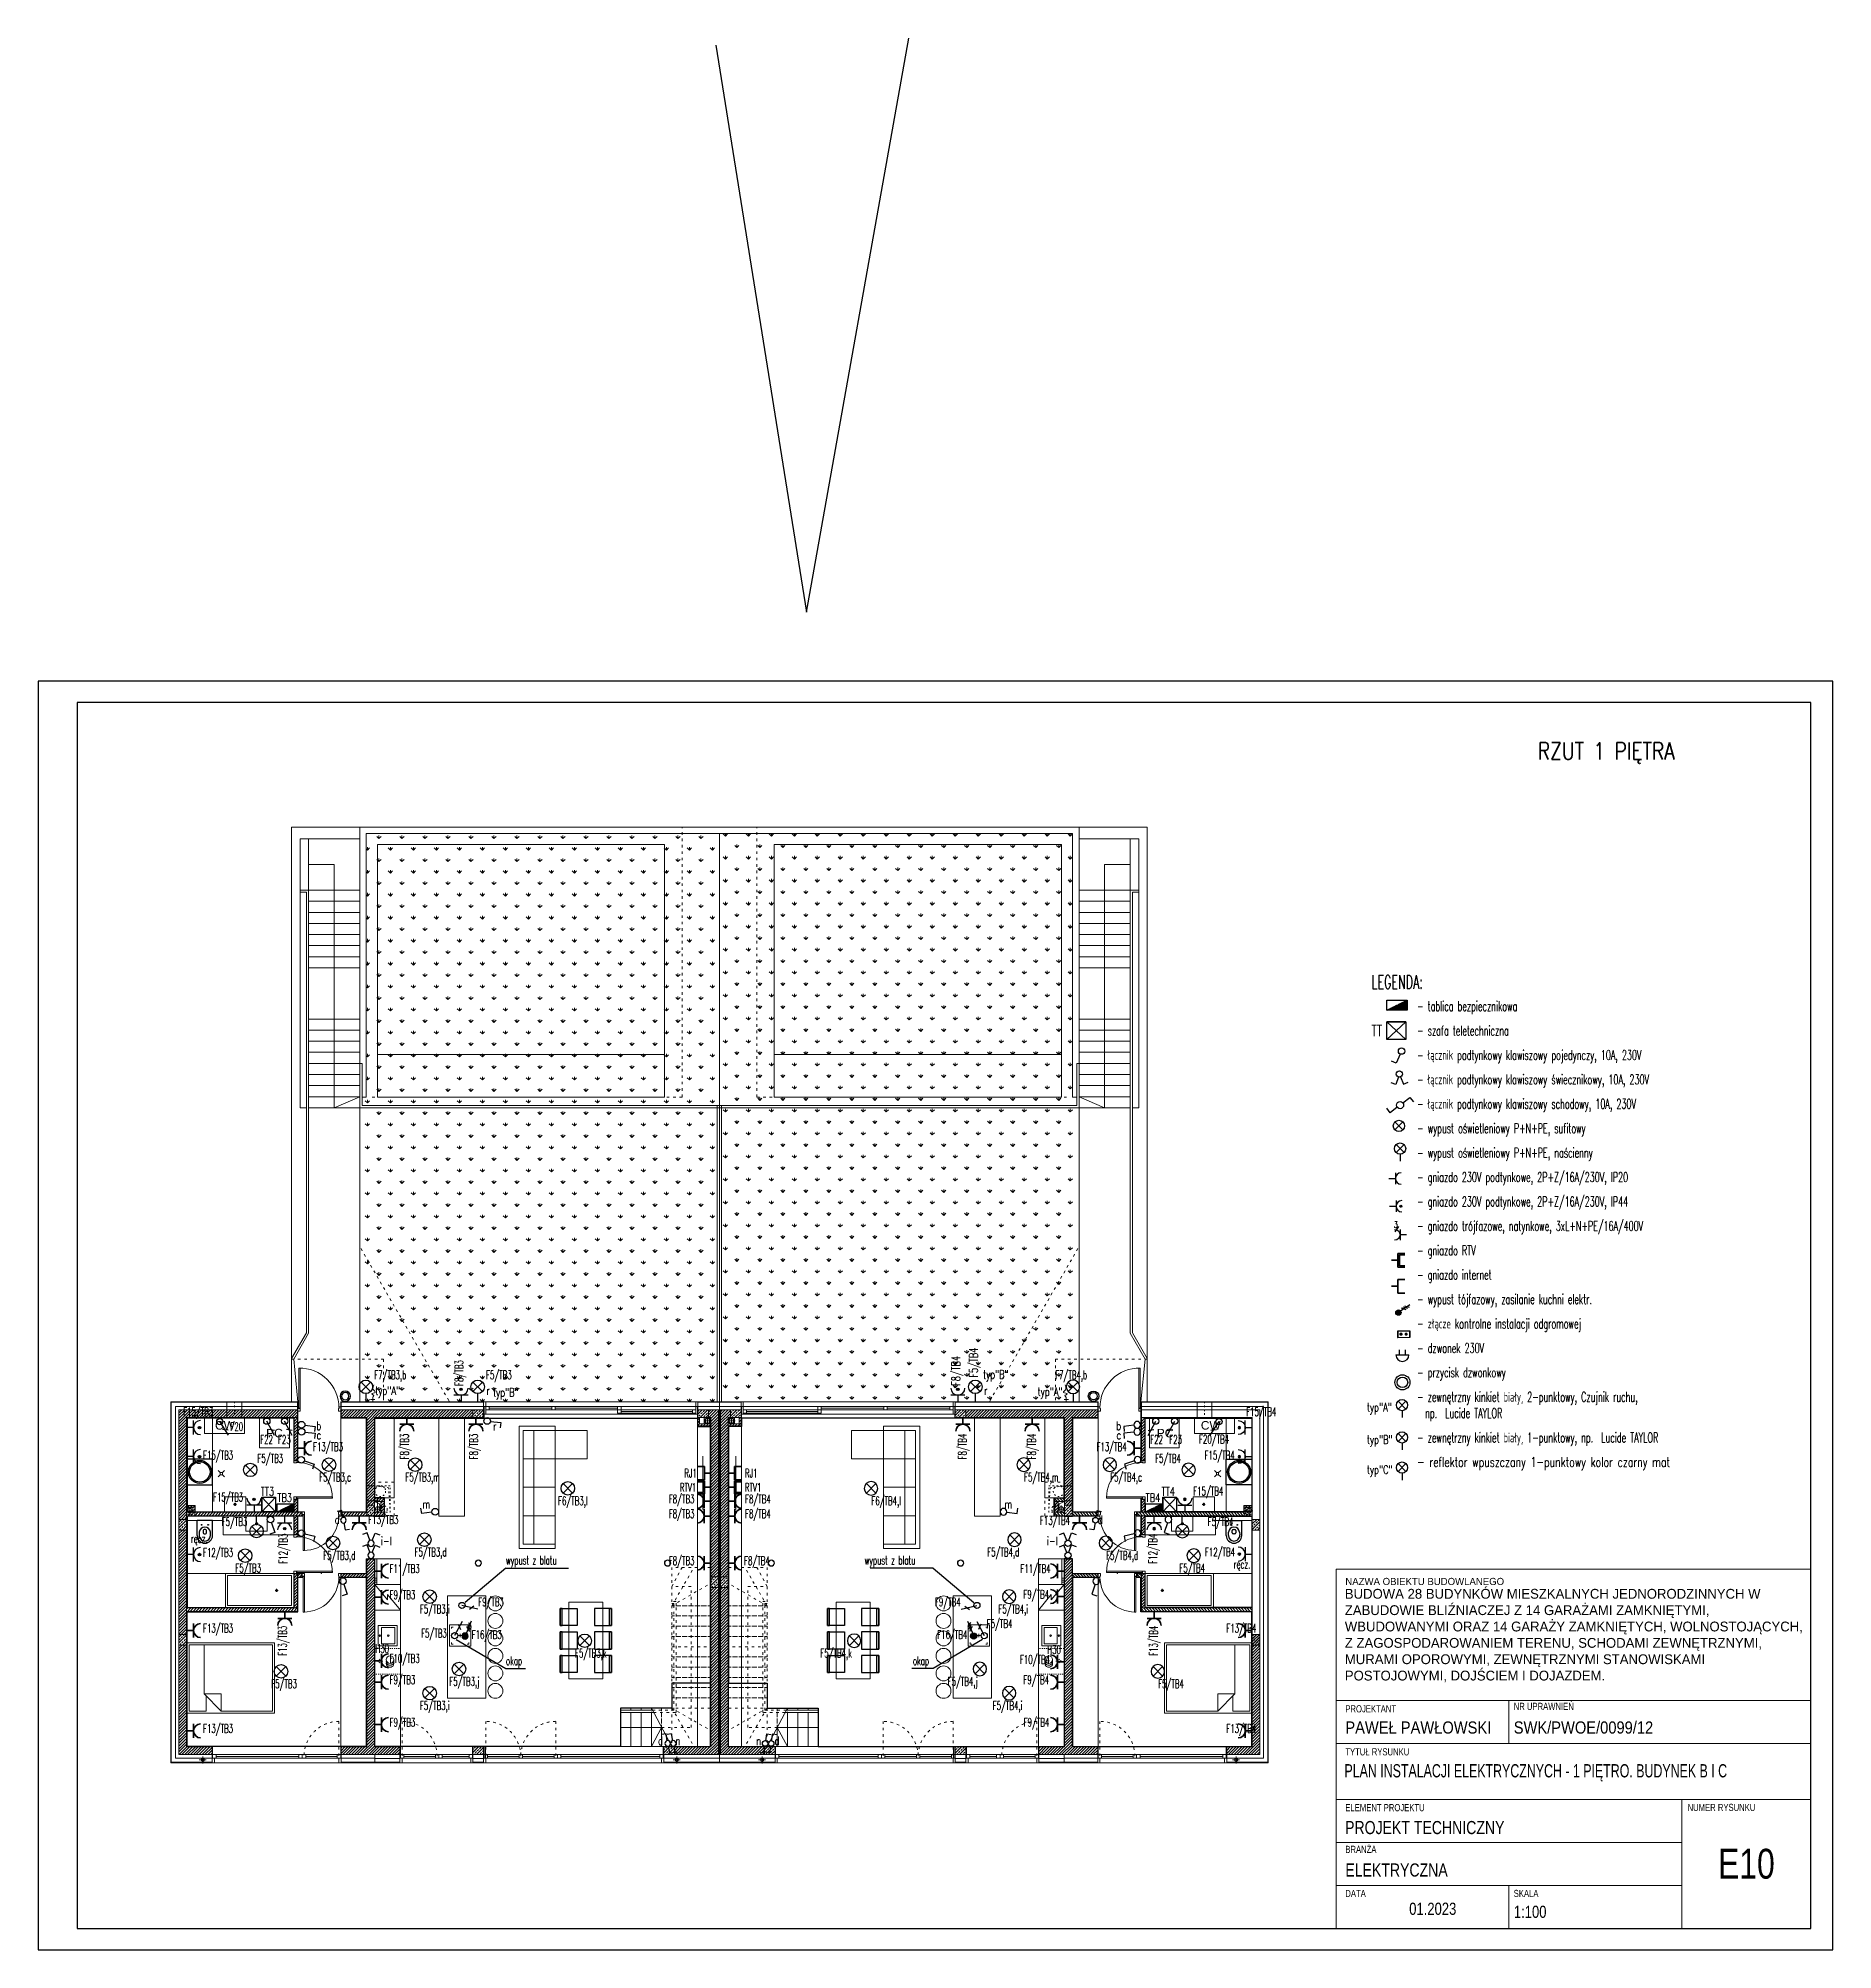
# Model space of a CAD drawing. Header units: millimetres. Extents: x 1780 to 154263, y -7240 to 17216.
# Drawn here: x 118655 to 122859, y 2437 to 6918 of the extents above; entities that cross this region are included whole.
import ezdxf

# ---------------------------------------------------------------- set-up
doc = ezdxf.new("R2010")
doc.units = ezdxf.units.MM
for name, pattern in [('0.5_0.5', [1, 0.5, -0.5]), ('ACAD_ISO03W100', [30, 12, -18]), ('DASHED2', [0.375, 0.25, -0.125])]:
    doc.linetypes.add(name, pattern=pattern)
for name, color, linetype, lineweight in [('2d_SX_aranżacja drukowana', 200, 'Continuous', 5), ('2d_SX_aranżacja niedrukowana', 191, 'Continuous', 5), ('2d_SX_gruba przekroje', 90, 'Continuous', 20), ('2d_SX_instalacje', 200, 'Continuous', 9), ('2d_SX_instalacje - kanalizacja opadowa', 130, 'Continuous', 5), ('2d_SX_instalacje szkic - kanalizacja sanitarna', 44, 'Continuous', 5), ('2d_SX_instalacje szkic - wentylacja nawiew', 170, 'Continuous', 5), ('2d_SX_instalacje szkic - wentylacja wywiew', 14, 'Continuous', 5), ('2d_SX_instalacje szkic - woda', 140, 'Continuous', 5), ('2d_SX_oznaczenia', 40, 'Continuous', 0), ('2d_SX_przebicia', 96, 'Continuous', 13), ('2d_SX_stolarka drzwiowa', 211, 'Continuous', 5), ('2d_SX_stolarka okienna', 5, 'Continuous', 5), ('2d_SX_stolarka okznaczenia', 251, 'Continuous', 5), ('2d_SX_szraf', 251, 'Continuous', 0), ('2d_SX_warstwy', 181, 'Continuous', 9), ('2d_SX_widok', 10, 'Continuous', 9), ('SX_PZT_utwardzona', 10, 'Continuous', 9)]:
    doc.layers.add(name, color=color, linetype=linetype, lineweight=lineweight)
doc.layers.add('2d_SX_powierzchnia', color=251, linetype='Continuous', plot=False)
for name, color, linetype in [('2d_SX_rewizja 18 września', 210, 'Continuous'), ('60 instalacje elektryka', 10, 'Continuous'), ('BA-widok', 1, 'Continuous')]:
    doc.layers.add(name, color=color, linetype=linetype)
doc.styles.add('OPIS', font='simplex.shx', dxfattribs={"width": 0.7, "height": 4})
doc.styles.add('ROMANS', font='romans.shx', dxfattribs={"height": 0.2})
doc.styles.add('superhelix', font='bahnschrift.ttf')
doc.linetypes.add('ZIGZAG', pattern='A,0.00254,-5.08,[131,ltypeshp.shx,S=5.08,R=0,X=-5.08,Y=0],-10.16,[131,ltypeshp.shx,S=5.08,R=180,X=5.08,Y=0],-5.08', length=20.32254)
pattern_1 = [(45, (4094.675, -11086.748), (-3.36759605, 3.36759605), [])]

msp = doc.modelspace()

# ---------------------------------------------------------------- texts
at = {"layer": '60 instalacje elektryka', "insert": (122168.2, 5266.9), "char_height": 40, "width": 371.81, "attachment_point": 1, "rotation": 360, "style": 'ROMANS'}
msp.add_mtext('{\\W0.8;RZUT 1 PIĘTRA}', dxfattribs=at)
at = {"layer": '60 instalacje elektryka', "color": 7, "lineweight": -3, "attachment_point": 1, "style": 'OPIS'}
for s, insert, char_height, width in [('{\\W0.6;\\C256;LEGENDA:}', (121778.6, 4721.5), 31.788, 158.699), ('\\pxsm1.5;{\\W0.6;\\C256;- tablica bezpiecznikowa\\P- szafa teletechniczna\\P- łącznik podtynkowy klawiszowy pojedynczy, 10A, 230V \\P- łącznik podtynkowy klawiszowy świecznikowy, 10A, 230V \\P- łącznik podtynkowy klawiszowy schodowy, 10A, 230V\\P- wypust oświetleniowy P+N+PE, sufitowy\\P- wypust oświetleniowy P+N+PE, naścienny\\P- gniazdo 230V podtynkowe, 2P+Z/16A/230V, IP20\\P- gniazdo 230V podtynkowe, 2P+Z/16A/230V, IP44\\P- gniazdo trójfazowe, natynkowe, 3xL+N+PE/16A/400V\\P- gniazdo RTV\\P- gniazdo internet\\P- wypust tójfazowy, zasilanie kuchni elektr.\\P- złącze kontrolne instalacji odgromowej\\P- dzwonek 230V\\P- przycisk dzwonkowy\\P\\psm1;- zewnętrzny kinkiet biały, 2-punktowy, Czujnik ruchu, \\P\\psm1.5;  np.  Lucide TAYLOR\\P- zewnętrzny kinkiet biały, 1-punktowy, np.  Lucide TAYLOR\\P\\W0.7;- reflektor wpuszczany 1-punktowy kolor czarny mat}', (121885.5, 4660.4), 22.887, 692.398)]:
    msp.add_mtext(s, dxfattribs=dict(at, insert=insert, char_height=char_height, width=width))
at = {"layer": '60 instalacje elektryka', "lineweight": 30, "attachment_point": 1, "style": 'OPIS'}
for s, insert, char_height, width in [('\\pxql;TT', (121778.7, 4604.4), 26, 40.857), ('\\pxql;TT3', (119176.1, 3521.6), 20, 37.333), ('\\pxql;TB3', (119215, 3506.9), 20, 39.333), ('\\pxql;TB4', (121249.3, 3506.9), 20, 39.333), ('\\pxql;TT4', (121286.8, 3521.6), 20, 37.333)]:
    msp.add_mtext(s, dxfattribs=dict(at, insert=insert, char_height=char_height, width=width))
at = {"layer": '60 instalacje elektryka', "color": 7, "lineweight": 30, "insert": (121830.9, 4144.4), "char_height": 15, "width": 39.095, "attachment_point": 1, "style": 'OPIS'}
msp.add_mtext('\\pxql;{\\W0.6;\\C256;3}', dxfattribs=at)
at = {"layer": '60 instalacje elektryka', "lineweight": 15, "char_height": 20, "rotation": 90, "style": 'OPIS'}
for s, insert, width, attachment_point in [('\\pxql;{\\W0.6;F8/TB3}', (119630.7, 3759), 68, 1), ('\\pxql;F8/TB4', (120794.8, 3759), 79.333, 1), ('\\pxql;F5/TB4', (120836, 3778.3), 79.333, 1), ('\\pxql;{\\W0.6;F8/TB3}', (119502.7, 3586.6), 22.183, 1), ('\\pxql;{\\W0.6;F8/TB3}', (119664.8, 3586.6), 22.183, 1), ('\\pxql;{\\W0.6;F8/TB4}', (120836.7, 3586.6), 22.183, 7), ('\\pxql;{\\W0.6;F8/TB4}', (120998.8, 3586.6), 22.183, 7), ('\\pxql;{\\W0.6;F12/TB3}', (119218.6, 3364.4), 22.183, 3), ('\\pxql;{\\W0.6;F12/TB4}', (121282.9, 3364.4), 22.183, 9), ('\\pxql;{\\W0.6;F13/TB3}', (119217, 3126.2), 22.183, 1), ('\\pxql;{\\W0.6;F13/TB4}', (121284.5, 3126.2), 22.183, 7)]:
    msp.add_mtext(s, dxfattribs=dict(at, insert=insert, width=width, attachment_point=attachment_point))
at = {"layer": '60 instalacje elektryka', "lineweight": 15, "char_height": 20, "style": 'OPIS'}
for s, insert, width, attachment_point in [('\\pxql;{\\W0.6;F7/TB3,b}', (119464.2, 3794.7), 22.183, 3), ('\\pxql;{\\W0.6;F5/TB3}', (119703.9, 3794.7), 68, 1), ('\\pxql;typ"B"', (120868.5, 3795.9), 60, 1), ('\\pxql;{\\W0.6;F7/TB4,b}', (121037.3, 3794.7), 22.183, 1), ('\\pxql;typ"A"', (119444.3, 3757.9), 60, 1), ('\\pxql;typ"B"', (119720.4, 3753.8), 60, 1), ('\\pxql;typ"A"', (120996.4, 3755.5), 60, 1), ('\\pxql;typ"A"', (121768, 3718.9), 60, 1), ('\\pxql;{\\W0.6;F15/TB3}', (119016.5, 3708.3), 22.183, 3), ('\\pxql;{\\W0.6;F15/TB4}', (121485, 3708.3), 77.143, 1), ('\\pxql;{\\W0.6;F20}', (119127.1, 3673.4), 22.183, 3), ('\\pxql;{\\W0.6;F22}', (119196.9, 3643.3), 22.183, 3), ('\\pxql;{\\W0.6;F23}', (119238.5, 3643.3), 22.183, 3), ('\\pxql;{\\W0.6;F13/TB3}', (119320.6, 3626.3), 22.183, 3), ('\\pxql;{\\W0.6;F13/TB4}', (121134.2, 3626.3), 22.183, 1), ('\\pxql;{\\W0.6;F22}', (121260.2, 3643.3), 77.143, 1), ('\\pxql;{\\W0.6;F23}', (121304.6, 3643.3), 77.143, 1), ('\\pxql;{\\W0.6;F20/TB4}', (121374.5, 3644), 79.429, 1), ('\\pxql;typ"B"', (121768, 3643.2), 60, 1), ('\\pxql;{\\W0.6;F15/TB3}', (119063.1, 3606.4), 22.183, 3), ('\\pxql;{\\W0.6;F5/TB3}', (119168.3, 3599), 68, 1), ('\\pxql;{\\W0.6;F5/TB4}', (121339.7, 3599), 68, 3), ('\\pxql;{\\W0.6;F15/TB4}', (121387.5, 3606.4), 77.143, 1), ('\\pxql;{\\W0.6;F5/TB3,c}', (119313, 3555.1), 22.183, 1), ('\\pxql;{\\W0.6;F5/TB3,m}', (119514.9, 3555.1), 22.183, 1), ('\\pxql;{\\W0.6;RJ1}', (120168.6, 3564.5), 22.183, 1), ('\\pxql;{\\W0.6;RJ1}', (120332.9, 3564.5), 22.183, 3), ('\\pxql;{\\W0.6;F5/TB4,m}', (120986.7, 3555.1), 22.183, 3), ('\\pxql;{\\W0.6;F5/TB4,c}', (121188.5, 3555.1), 22.183, 3), ('\\pxql;typ"C"', (121768, 3572.6), 66.667, 1), ('\\pxql;{\\W0.6;F15/TB3}', (119064.4, 3508.3), 77.143, 1), ('\\pxql;{\\W0.6;F6/TB3,l}', (119872.6, 3499.6), 22.183, 1), ('\\pxql;{\\W0.6;F8/TB3}', (120132.1, 3504), 22.183, 1), ('\\pxql;{\\W0.6;RTV1}', (120158, 3531.2), 22.183, 1), ('\\pxql;{\\W0.6;RTV1}', (120332.6, 3531.2), 22.183, 3), ('\\pxql;{\\W0.6;F8/TB4}', (120333, 3504), 22.183, 3), ('\\pxql;{\\W0.6;F6/TB4,l}', (120628.9, 3499.6), 22.183, 3), ('\\pxql;{\\W0.6;F15/TB4}', (121438, 3522.3), 77.143, 3), ('\\pxql;{\\W0.6;F5/TB3}', (119084.4, 3450.6), 22.183, 1), ('\\pxql;{\\W0.6;F13/TB3}', (119450.2, 3455.5), 22.183, 3), ('\\pxql;{\\W0.6;F8/TB3}', (120132.1, 3469.2), 22.183, 1), ('\\pxql;{\\W0.6;F8/TB4}', (120333, 3469.2), 22.183, 3), ('\\pxql;{\\W0.6;F13/TB4}', (121001.7, 3453.7), 22.183, 1), ('\\pxql;{\\W0.6;F5/TB4}', (121417.1, 3450.6), 22.183, 3), ('{\\W0.599998;ręcz.}', (119012.4, 3410.8), 43.429, 1), ('\\pxql;{\\W0.6;F12/TB3}', (119040.7, 3378.5), 77.143, 1), ('\\pxql;{\\W0.6;F5/TB3,d}', (119322.5, 3371.6), 22.183, 1), ('\\pxql;{\\W0.6;F5/TB3,d}', (119536.4, 3379.4), 22.183, 1), ('\\pxql;{\\W0.6;wypust z blatu}', (119750.6, 3360.4), 159.902, 1), ('\\pxql;{\\W0.6;F8/TB3}', (120132.1, 3359.1), 22.183, 1), ('\\pxql;{\\W0.6;F8/TB4}', (120330.7, 3359.1), 22.183, 3), ('\\pxql;{\\W0.6;wypust z blatu}', (120750.9, 3360.4), 159.902, 3), ('\\pxql;{\\W0.6;F5/TB4,d}', (120900.4, 3379.4), 22.183, 3), ('\\pxql;{\\W0.6;F5/TB4,d}', (121179, 3371.6), 22.183, 3), ('\\pxql;{\\W0.6;F12/TB4}', (121388.3, 3379.5), 77.143, 1), ('\\pxql;{\\W0.6;F5/TB3}', (119116.5, 3341.9), 22.183, 1), ('\\pxql;{\\W0.6;F11/TB3}', (119500.1, 3340.5), 22.183, 3), ('\\pxql;{\\W0.6;F11/TB4}', (120956, 3340.5), 22.183, 1), ('\\pxql;{\\W0.6;F5/TB4}', (121350.5, 3341.9), 22.183, 3), ('{\\W0.599998;ręcz.}', (121455.7, 3351), 43.429, 1), ('\\pxql;{\\W0.6;F9/TB3}', (119500.1, 3279.3), 22.183, 3), ('\\pxql;{\\W0.6;F9/TB4}', (120963, 3280.5), 22.183, 1), ('\\pxql;{\\W0.6;F5/TB3,i}', (119549, 3245.8), 22.183, 1), ('\\pxql;{\\W0.6;F9/TB3}', (119707.7, 3262.6), 22.183, 3), ('\\pxql;{\\W0.6;F9/TB4}', (120755.6, 3262.6), 22.183, 1), ('\\pxql;{\\W0.6;F5/TB4,i}', (120926.6, 3245.8), 22.183, 3), ('\\pxql;{\\W0.6;F13/TB3}', (119063, 3201), 22.183, 3), ('\\pxql;{\\W0.6;F5/TB3}', (119574, 3189.3), 22.183, 3), ('\\pxql;{\\W0.6;F16/TB3}', (119692.5, 3186), 22.183, 3), ('\\pxql;{\\W0.6;F16/TB4}', (120761.2, 3186), 22.183, 1), ('\\pxql;{\\W0.6;F5/TB4}', (120899.2, 3211.6), 22.183, 3), ('\\pxql;{\\W0.6;F13/TB4}', (121438.5, 3201), 22.183, 1), ('\\pxql;{\\W0.6;H30}', (119444.8, 3153.5), 35.429, 1), ('\\pxql;{\\W0.6;F5/TB3,k}', (119912.3, 3142.5), 22.183, 1), ('\\pxql;{\\W0.6;F5/TB4,k}', (120509.3, 3142.5), 22.183, 3), ('\\pxql;{\\W0.6;H30}', (121019.1, 3150.8), 35.429, 1), ('\\pxql;{\\W0.6;F10/TB3}', (119500.1, 3130), 22.183, 3), ('\\pxql;{\\W0.6;okap}', (119750.6, 3124.7), 159.902, 1), ('\\pxql;{\\W0.6;okap}', (120863.9, 3124.7), 159.902, 3), ('\\pxql;{\\W0.6;F10/TB4}', (120954.9, 3127.7), 22.183, 1), ('\\pxql;{\\W0.6;F5/TB3}', (119200.6, 3070.7), 22.183, 1), ('\\pxql;{\\W0.6;F9/TB3}', (119500.1, 3080), 22.183, 3), ('\\pxql;{\\W0.6;F5/TB3,j}', (119617.8, 3076.2), 22.183, 1), ('\\pxql;{\\W0.6;F5/TB4,j}', (120807.6, 3076.2), 22.183, 3), ('\\pxql;{\\W0.6;F9/TB4}', (120963, 3080), 22.183, 1), ('\\pxql;{\\W0.6;F5/TB4}', (121300.9, 3070.7), 22.183, 3), ('\\pxql;{\\W0.6;F5/TB3,i}', (119549, 3019.7), 22.183, 1), ('\\pxql;{\\W0.6;F5/TB4,i}', (120913.3, 3019.7), 22.183, 3), ('\\pxql;{\\W0.6;F13/TB3}', (119063, 2965.8), 22.183, 3), ('\\pxql;{\\W0.6;F9/TB3}', (119500.1, 2980.5), 22.183, 3), ('\\pxql;{\\W0.6;F9/TB4}', (120963.6, 2980.5), 22.183, 1), ('\\pxql;{\\W0.6;F13/TB4}', (121438.5, 2965.8), 22.183, 1)]:
    msp.add_mtext(s, dxfattribs=dict(at, insert=insert, width=width, attachment_point=attachment_point))
at = {"layer": '60 instalacje elektryka', "lineweight": 20, "char_height": 20, "style": 'OPIS'}
for s, insert, width, attachment_point, rotation in [('\\pxql;r', (119705.2, 3758.3), 11.533, 1, 0), ('\\pxql;r', (120871.2, 3758.3), 11.533, 1, 0), ('\\pxqr;b', (119317.7, 3655.5), 8.2, 9, 0), ('\\pxqr;b', (121183.8, 3655.5), 8.2, 7, 360), ('\\pxqr;c', (119317.7, 3633.8), 8.2, 9, 0), ('\\pxql;r', (119720.7, 3674.2), 11.533, 1, 0), ('\\pxqr;c', (121183.8, 3633.8), 8.2, 7, 360), ('\\pxqr;d', (119360.7, 3435.5), 8.2, 9, 0), ('\\pxqr;m', (119573.1, 3471.6), 8.2, 9, 0), ('\\pxqr;m', (120928.5, 3471.6), 8.2, 7, 360), ('\\pxqr;d', (121140.8, 3435.5), 8.2, 7, 360), ('\\pxqr;i-l', (119482.9, 3385.5), 8.2, 9, 0), ('\\pxqr;i-l', (121035.2, 3385.5), 8.2, 7, 360), ('\\pxqr;d', (120118.3, 2917.2), 8.2, 9, 0), ('\\pxqr;n', (120159.1, 2917.2), 8.2, 9, 0), ('\\pxqr;n', (120348.4, 2917.2), 8.2, 9, 0), ('\\pxqr;d', (120383.2, 2917.2), 8.2, 7, 360)]:
    msp.add_mtext(s, dxfattribs=dict(at, insert=insert, width=width, attachment_point=attachment_point, rotation=rotation))
at = {"layer": '60 instalacje elektryka', "lineweight": 20, "ltscale": 20, "style": 'superhelix'}
for s, insert, char_height, width, attachment_point in [('BUDOWA 28 BUDYNKÓW MIESZKALNYCH JEDNORODZINNYCH W ZABUDOWIE BLIŹNIACZEJ Z 14 GARAŻAMI ZAMKNIĘTYMI, WBUDOWANYMI ORAZ 14 GARAŻY ZAMKNIĘTYCH, WOLNOSTOJĄCYCH, Z ZAGOSPODAROWANIEM TERENU, SCHODAMI ZEWNĘTRZNYMI, MURAMI OPOROWYMI, ZEWNĘTRZNYMI STANOWISKAMI POSTOJOWYMI, DOJŚCIEM I DOJAZDEM.', (121716.1, 3283.2), 23, 1081.986, 1), ('NAZWA OBIEKTU BUDOWLANEGO', (121717.3, 3309), 16.8, 426.942, 1), ('{\\W0.8;PROJEKTANT}', (121717.3, 3010.5), 16.8, 1146.337, 1), ('{\\W0.8;NR UPRAWNIEŃ}', (122111.8, 3016.3), 16.8, 155.52, 1), ('{\\W0.9;PAWEŁ PAWŁOWSKI}', (121717.3, 2972.6), 28.56, 384.184, 1), ('{\\W0.9;SWK/PWOE/0099/12}', (122111.9, 2972.6), 28.56, 362.304, 1), ('{\\W0.7;PLAN INSTALACJI ELEKTRYCZNYCH - 1 PIĘTRO. BUDYNEK B I C}', (121715.2, 2872.4), 31, 1068.514, 1), ('{\\W0.8;TYTUŁ RYSUNKU}', (121717.3, 2909.7), 16.8, 167.68, 1), ('{\\W0.8;ELEMENT PROJEKTU  }', (121717.3, 2778.9), 16.8, 1146.337, 1), ('{\\W0.8;NUMER RYSUNKU}', (122519.2, 2779.4), 16.8, 176, 1), ('{\\W0.8;PROJEKT TECHNICZNY}', (121716.7, 2739.2), 30.8, 437.653, 1), ('{\\W0.8;BRANŻA } ', (121717.3, 2681.1), 16.8, 1146.337, 1), ('\\pxqc;{\\W0.8;E10}', (122656.9, 2638.6), 70, 122.667, 5), ('{\\W0.8;ELEKTRYCZNA}', (121717.3, 2639.8), 30.8, 258.133, 1), ('{\\W0.8;DATA}', (121717.3, 2577.8), 16.8, 53.12, 1), ('{\\W0.8;SKALA}', (122111.8, 2577.8), 16.8, 65.28, 1), ('{\\W0.8;01.2023}', (121866.9, 2547.8), 28.56, 137.088, 1), ('{\\W0.8;1:100}', (122112.1, 2540.7), 28.56, 94.656, 1)]:
    msp.add_mtext(s, dxfattribs=dict(at, insert=insert, char_height=char_height, width=width, attachment_point=attachment_point))

# ---------------------------------------------------------------- blocks, each defined once
blk = doc.blocks.new('PDKLD B1')
at = {"layer": '2d_SX_szraf'}
h = blk.add_hatch(dxfattribs=at)
h.set_pattern_fill('GRASS', color=8, scale=1.5, angle=180, style=0)
h.set_pattern_definition([(90, (24405.915, -7889.824), (-26.940768, 26.940768), [7.14375, -46.737787]), (45, (24405.915, -7889.824), (-26.940768, 26.940768), [7.14375, -30.95625]), (135, (24405.915, -7889.824), (-26.940768, -26.940768), [7.14375, -30.95625])])
h.paths.add_polyline_path([(112514.7, -11243.2), (112617.2, -11243.2), (112617.2, -12034.2), (112617.2, -12575.3), (111774.7, -12575.3), (111774.7, -11861.2), (111789.7, -11861.2), (111789.7, -11243.2)])
h = blk.add_hatch(dxfattribs=at)
h.set_pattern_fill('GRASS', color=8, scale=1.5, style=0)
h.set_pattern_definition([(90, (98496.447, -22378.067), (-26.94077, 26.94077), [7.14375, -46.73779]), (45, (98496.447, -22378.067), (-26.94077, 26.94077), [7.14375, -30.95625]), (135, (98496.447, -22378.067), (-26.94077, -26.94077), [7.14375, -30.95625])])
edge = h.paths.add_edge_path()
edge.add_line((113454.7, -11861.2), (113444.7, -11861.2))
edge.add_line((113444.7, -11861.2), (113444.7, -11243.2))
edge.add_line((113444.7, -11243.2), (112719.7, -11243.2))
edge.add_line((112719.7, -11243.2), (112719.7, -11243.2))
edge.add_line((112719.7, -11243.2), (112617.2, -11243.2))
edge.add_line((112617.2, -11243.2), (112617.2, -12034.2))
edge.add_line((112617.2, -12034.2), (112617.2, -12034.2))
edge.add_line((112617.2, -12034.2), (112617.2, -12575.3))
edge.add_line((112617.2, -12575.3), (113459.7, -12575.3))
edge.add_line((113459.7, -12575.3), (113459.7, -11861.2))
h = blk.add_hatch(dxfattribs=at)
h.set_pattern_fill('ANSI31', color=8, scale=1.5, angle=180, style=0)
h.set_pattern_definition([(225, (124921.9, -6450.6104), (3.367596, -3.367596), [])])
h.paths.add_polyline_path([(111628.7, -12612.3), (111620.7, -12612.3), (111620.7, -12712.3), (111628.7, -12712.3)])
h = blk.add_hatch(dxfattribs=at)
h.set_pattern_fill('ANSI31', color=8, scale=1.5, angle=360, style=0)
h.set_pattern_definition([(45, (4094.675, -11046.748), (-3.36759605, 3.36759605), [])])
h.paths.add_polyline_path([(113605.7, -12612.3), (113613.7, -12612.3), (113613.7, -12712.3), (113605.7, -12712.3)])
h = blk.add_hatch(dxfattribs=at)
h.set_pattern_fill('ANSI31', color=8, scale=1.5, angle=180, style=0)
h.set_pattern_definition([(45, (4094.675, -11116.748), (-3.36759605, 3.36759605), [])])
h.paths.add_polyline_path([(111628.7, -12834.3), (111620.7, -12834.3), (111620.7, -12804.3), (111628.7, -12804.3)])
h = blk.add_hatch(dxfattribs=at)
h.set_pattern_fill('ANSI31', color=8, scale=1.5, angle=90, style=0)
h.set_pattern_definition([(45, (4094.675, -11123.748), (-3.36759605, 3.36759605), [])])
h.paths.add_polyline_path([(111808.7, -12809.3), (111808.7, -12801.3), (111831.7, -12801.3), (111831.7, -12809.3)])
h = blk.add_hatch(dxfattribs=at)
h.set_pattern_fill('ANSI31', color=8, scale=1.5, angle=360, style=0)
h.set_pattern_definition([(45, (4094.675, -11086.748), (-3.36759605, 3.36759605), [])])
h.paths.add_polyline_path([(111823.7, -12809.3), (111831.7, -12809.3), (111831.7, -12834.3), (111823.7, -12834.3)])
h = blk.add_hatch(dxfattribs=at)
h.set_pattern_fill('ANSI31', color=8, scale=1.5, angle=90, style=0)
h.set_pattern_definition([(135, (119664.319, -26102.483), (-3.367596, -3.367596), [])])
h.paths.add_polyline_path([(113425.7, -12809.3), (113425.7, -12801.3), (113402.7, -12801.3), (113402.7, -12809.3)])
h = blk.add_hatch(dxfattribs=at)
h.set_pattern_fill('ANSI31', color=8, scale=1.5, angle=180, style=0)
h.set_pattern_definition([(225, (126703.9, -6572.6104), (3.367596, -3.367596), [])])
h.paths.add_polyline_path([(113410.7, -12809.3), (113402.7, -12809.3), (113402.7, -12834.3), (113410.7, -12834.3)])
h = blk.add_hatch(dxfattribs=at)
h.set_pattern_fill('ANSI31', color=8, scale=1.5, style=0)
h.set_pattern_definition([(45, (100312.4465, -19065.902), (-3.367596, 3.367596), [])])
h.paths.add_polyline_path([(113605.7, -12834.3), (113613.7, -12834.3), (113613.7, -12804.3), (113605.7, -12804.3)])
h = blk.add_hatch(dxfattribs=at)
h.set_pattern_fill('ANSI31', color=8, scale=1.5, angle=90, style=0)
h.set_pattern_definition([(45, (4094.675, -10895.748), (-3.36759605, 3.36759605), [])])
h.paths.add_polyline_path([(111387.7, -12842.3), (111387.7, -12834.3), (111638.7, -12834.3), (111638.7, -12842.3)])
h = blk.add_hatch(dxfattribs=at)
h.set_pattern_fill('ANSI31', color=8, scale=1.5, angle=180, style=0)
h.set_pattern_definition([(225, (124921.9, -6624.892), (3.367596, -3.367596), [])])
h.paths.add_polyline_path([(111628.7, -12842.3), (111620.7, -12842.3), (111620.7, -12886.5), (111628.7, -12886.5)])
h = blk.add_hatch(dxfattribs=at)
h.set_pattern_fill('ANSI31', color=8, scale=1.5, angle=90, style=0)
h.set_pattern_definition(pattern_1)
h.paths.add_polyline_path([(111730.7, -12842.3), (111730.7, -12834.3), (111790.7, -12834.3), (111790.7, -12842.3)])
h = blk.add_hatch(dxfattribs=at)
h.set_pattern_fill('ANSI31', color=8, scale=1.5, angle=90, style=0)
h.set_pattern_definition([(45, (4094.675, -11123.748), (-3.36759605, 3.36759605), [])])
h.paths.add_polyline_path([(111808.7, -12842.3), (111808.7, -12834.3), (111831.7, -12834.3), (111831.7, -12842.3)])
h = blk.add_hatch(dxfattribs=at)
h.set_pattern_fill('ANSI31', color=8, scale=1.5, angle=90, style=0)
h.set_pattern_definition([(135, (119664.319, -26135.483), (-3.367596, -3.367596), [])])
h.paths.add_polyline_path([(113425.7, -12842.3), (113425.7, -12834.3), (113402.7, -12834.3), (113402.7, -12842.3)])
h = blk.add_hatch(dxfattribs=at)
h.set_pattern_fill('ANSI31', color=8, scale=1.5, angle=90, style=0)
h.set_pattern_definition([(135, (119705.319, -26135.483), (-3.367596, -3.367596), [])])
h.paths.add_polyline_path([(113503.7, -12842.3), (113503.7, -12834.3), (113443.7, -12834.3), (113443.7, -12842.3)])
h = blk.add_hatch(dxfattribs=at)
h.set_pattern_fill('ANSI31', color=8, scale=1.5, angle=90, style=0)
h.set_pattern_definition([(135, (119857.319, -26135.483), (-3.367596, -3.367596), [])])
h.paths.add_polyline_path([(113846.7, -12842.3), (113846.7, -12834.3), (113595.7, -12834.3), (113595.7, -12842.3)])
h = blk.add_hatch(dxfattribs=at)
h.set_pattern_fill('ANSI31', color=8, scale=1.5, angle=360, style=0)
h.set_pattern_definition([(45, (4094.675, -11102.4664), (-3.36759605, 3.36759605), [])])
h.paths.add_polyline_path([(113605.7, -12842.3), (113613.7, -12842.3), (113613.7, -12886.5), (113605.7, -12886.5)])
h = blk.add_hatch(dxfattribs=at)
h.set_pattern_fill('ANSI31', color=8, scale=1.5, angle=180, style=0)
h.set_pattern_definition([(225, (124921.9, -6796.892), (3.367596, -3.367596), [])])
h.paths.add_polyline_path([(111628.7, -12978.5), (111620.7, -12978.5), (111620.7, -13058.5), (111628.7, -13058.5)])
h = blk.add_hatch(dxfattribs=at)
h.set_pattern_fill('ANSI31', color=8, scale=1.5, angle=90, style=0)
h.set_pattern_definition([(45, (4094.675, -11136.748), (-3.36759605, 3.36759605), [])])
h.paths.add_polyline_path([(111628.7, -12986.5), (111628.7, -12978.5), (111638.7, -12978.5), (111638.7, -12986.5)])
h = blk.add_hatch(dxfattribs=at)
h.set_pattern_fill('ANSI31', color=8, scale=1.5, angle=90, style=0)
h.set_pattern_definition(pattern_1)
h.paths.add_polyline_path([(111730.7, -12986.5), (111730.7, -12978.5), (111790.7, -12978.5), (111790.7, -12986.5)])
h = blk.add_hatch(dxfattribs=at)
h.set_pattern_fill('ANSI31', color=8, scale=1.5, angle=90, style=0)
h.set_pattern_definition([(135, (119705.319, -26279.7644), (-3.367596, -3.367596), [])])
h.paths.add_polyline_path([(113503.7, -12986.5), (113503.7, -12978.5), (113443.7, -12978.5), (113443.7, -12986.5)])
h = blk.add_hatch(dxfattribs=at)
h.set_pattern_fill('ANSI31', color=8, scale=1.5, angle=90, style=0)
h.set_pattern_definition([(135, (119857.319, -26279.7644), (-3.367596, -3.367596), [])])
h.paths.add_polyline_path([(113605.7, -12986.5), (113605.7, -12978.5), (113595.7, -12978.5), (113595.7, -12986.5)])
h = blk.add_hatch(dxfattribs=at)
h.set_pattern_fill('ANSI31', color=8, scale=1.5, angle=360, style=0)
h.set_pattern_definition([(45, (4094.675, -11066.748), (-3.36759605, 3.36759605), [])])
h.paths.add_polyline_path([(113605.7, -12978.5), (113613.7, -12978.5), (113613.7, -13058.5), (113605.7, -13058.5)])
h = blk.add_hatch(dxfattribs=at)
h.set_pattern_fill('ANSI31', color=8, scale=1.5, angle=90, style=0)
h.set_pattern_definition([(45, (4094.675, -10886.748), (-3.36759605, 3.36759605), [])])
h.paths.add_polyline_path([(111368.7, -13066.5), (111368.7, -13058.5), (111628.7, -13058.5), (111628.7, -13066.5)])
h = blk.add_hatch(dxfattribs=at)
h.set_pattern_fill('ANSI31', color=8, scale=1.5, angle=90, style=0)
h.set_pattern_definition([(135, (119867.319, -26359.7644), (-3.367596, -3.367596), [])])
h.paths.add_polyline_path([(113865.7, -13066.5), (113865.7, -13058.5), (113605.7, -13058.5), (113605.7, -13066.5)])
at = {"color": 8, "ltscale": 5}
for p, q in [((111393.5, -12888.8), (111393.5, -12853.3)), ((111429.5, -12888.8), (111429.5, -12853.3)), ((113804.8, -12888.8), (113804.8, -12853.3)), ((113840.8, -12888.8), (113840.8, -12853.3)), ((111398.5, -12880.8), (111397.9, -12887.3)), ((111404.7, -12863.8), (111402.8, -12863.8)), ((111403.8, -12864.7), (111403.8, -12862.8)), ((111407.5, -12877.3), (111407.5, -12882.3)), ((111413, -12874.8), (111410, -12874.8)), ((111410, -12884.8), (111413, -12884.8)), ((111415.5, -12882.3), (111415.5, -12877.3)), ((111420.2, -12863.8), (111418.3, -12863.8)), ((111419.3, -12864.7), (111419.3, -12862.8)), ((111424.5, -12888.8), (111424.5, -12880.8)), ((113809.8, -12888.8), (113809.8, -12880.8)), ((113814.1, -12863.8), (113816, -12863.8)), ((113815.1, -12864.7), (113815.1, -12862.8)), ((113818.8, -12882.3), (113818.8, -12877.3)), ((113821.3, -12874.8), (113824.3, -12874.8)), ((113824.3, -12884.8), (113821.3, -12884.8)), ((113826.8, -12877.3), (113826.8, -12882.3)), ((113829.6, -12863.8), (113831.5, -12863.8)), ((113830.6, -12864.7), (113830.6, -12862.8)), ((113835.8, -12880.8), (113836.4, -12887.3))]:
    blk.add_line(p, q, dxfattribs=at)
at = {"color": 8}
for points in [[(111429.7, -12769.7), (111429.7, -12709.7), (111369.7, -12709.7), (111369.7, -12769.7), (111429.7, -12769.7)], [(113804.7, -12769.7), (113804.7, -12709.7), (113864.7, -12709.7), (113864.7, -12769.7), (113804.7, -12769.7)], [(112244.1, -13059.8), (112284.1, -13059.8), (112284.1, -13099.8), (112244.1, -13099.8)], [(112244.1, -13099.8), (112248.5, -13099.8), (112248.5, -13059.8), (112244.1, -13059.8), (112244.1, -13059.8)], [(112364.1, -13059.8), (112324.1, -13059.8), (112324.1, -13099.8), (112364.1, -13099.8)], [(112364.1, -13099.8), (112359.6, -13099.8), (112359.6, -13059.8), (112364.1, -13059.8), (112364.1, -13059.8)], [(112870.3, -13059.8), (112910.3, -13059.8), (112910.3, -13099.8), (112870.3, -13099.8)], [(112870.3, -13099.8), (112874.7, -13099.8), (112874.7, -13059.8), (112870.3, -13059.8), (112870.3, -13059.8)], [(112990.3, -13059.8), (112950.3, -13059.8), (112950.3, -13099.8), (112990.3, -13099.8)], [(112990.3, -13099.8), (112985.8, -13099.8), (112985.8, -13059.8), (112990.3, -13059.8), (112990.3, -13059.8)], [(112244.1, -13114.8), (112284.1, -13114.8), (112284.1, -13154.8), (112244.1, -13154.8)], [(112244.1, -13154.8), (112248.5, -13154.8), (112248.5, -13114.8), (112244.1, -13114.8), (112244.1, -13114.8)], [(112364.1, -13114.8), (112324.1, -13114.8), (112324.1, -13154.8), (112364.1, -13154.8)], [(112364.1, -13154.8), (112359.6, -13154.8), (112359.6, -13114.8), (112364.1, -13114.8), (112364.1, -13114.8)], [(112870.3, -13114.8), (112910.3, -13114.8), (112910.3, -13154.8), (112870.3, -13154.8)], [(112870.3, -13154.8), (112874.7, -13154.8), (112874.7, -13114.8), (112870.3, -13114.8), (112870.3, -13114.8)], [(112990.3, -13114.8), (112950.3, -13114.8), (112950.3, -13154.8), (112990.3, -13154.8)], [(112990.3, -13154.8), (112985.8, -13154.8), (112985.8, -13114.8), (112990.3, -13114.8), (112990.3, -13114.8)], [(112244.1, -13169.8), (112284.1, -13169.8), (112284.1, -13209.8), (112244.1, -13209.8)], [(112244.1, -13209.8), (112248.5, -13209.8), (112248.5, -13169.8), (112244.1, -13169.8), (112244.1, -13169.8)], [(112364.1, -13169.8), (112324.1, -13169.8), (112324.1, -13209.8), (112364.1, -13209.8)], [(112364.1, -13209.8), (112359.6, -13209.8), (112359.6, -13169.8), (112364.1, -13169.8), (112364.1, -13169.8)], [(112870.3, -13169.8), (112910.3, -13169.8), (112910.3, -13209.8), (112870.3, -13209.8)], [(112870.3, -13209.8), (112874.7, -13209.8), (112874.7, -13169.8), (112870.3, -13169.8), (112870.3, -13169.8)], [(112990.3, -13169.8), (112950.3, -13169.8), (112950.3, -13209.8), (112990.3, -13209.8)], [(112990.3, -13209.8), (112985.8, -13209.8), (112985.8, -13169.8), (112990.3, -13169.8), (112990.3, -13169.8)]]:
    blk.add_lwpolyline(points, close=True, dxfattribs=at)
at = {"color": 8, "ltscale": 5}
for points in [[(111429.5, -12853.3), (111393.5, -12853.3)], [(113804.8, -12853.3), (113840.8, -12853.3)]]:
    blk.add_lwpolyline(points, dxfattribs=at)
at = {"color": 8}
for centre, radius in [((111399.7, -12739.7), 27), ((111399.7, -12739.7), 24), ((113834.7, -12739.7), 27), ((113834.7, -12739.7), 24)]:
    blk.add_circle(centre, radius, dxfattribs=at)
at = {"color": 8, "ltscale": 5}
for centre in [(111403.8, -12863.8), (111419.3, -12863.8), (113815.1, -12863.8), (113830.6, -12863.8)]:
    blk.add_circle(centre, 0.75, dxfattribs=at)
for centre, radius, start, end in [((111411.5, -12888.8), 18, 180, 270), ((111411.9, -12887.8), 14, 178.2643, 269.1024), ((111411.5, -12881.8), 13, 4.5812, 175.4188), ((111410, -12877.3), 2.5, 90, 180), ((111410, -12882.3), 2.5, 180, 270), ((111411.5, -12888.8), 18, 270, 0), ((111411.5, -12888.8), 13, 270.9315, 0), ((111413, -12877.3), 2.5, 0, 90), ((111413, -12882.3), 2.5, 270, 0), ((113822.8, -12888.8), 18, 180, 270), ((113822.8, -12881.8), 13, 4.5812, 175.4188), ((113822.8, -12888.8), 13, 180, 269.0685), ((113821.3, -12877.3), 2.5, 90, 180), ((113821.3, -12882.3), 2.5, 180, 270), ((113822.4, -12887.8), 14, 270.8976, 1.7357), ((113822.8, -12888.8), 18, 270, 0), ((113824.3, -12877.3), 2.5, 0, 90), ((113824.3, -12882.3), 2.5, 270, 0)]:
    blk.add_arc(centre, radius, start, end, dxfattribs=at)
at = {"layer": '2d_SX_aranżacja drukowana', "color": 8, "ltscale": 5}
for p, q in [((111410.4, -12613.3), (111504.1, -12613.3)), ((111410.4, -12649.8), (111410.4, -12613.3)), ((111509.7, -12613.3), (111429.7, -12613.3)), ((111504.1, -12613.3), (111504.1, -12649.8)), ((111609.7, -12613.3), (111539.7, -12613.3)), ((111539.7, -12613.3), (111539.7, -12683.3)), ((111619.7, -12613.3), (111549.7, -12613.3)), ((111609.7, -12683.3), (111609.7, -12613.3)), ((111619.7, -12683.3), (111619.7, -12613.3)), ((113614.7, -12683.3), (113614.7, -12613.3)), ((113614.7, -12613.3), (113684.7, -12613.3)), ((113624.7, -12683.3), (113624.7, -12613.3)), ((113694.7, -12613.3), (113694.7, -12683.3)), ((113724.7, -12613.3), (113804.7, -12613.3)), ((113730.3, -12613.3), (113730.3, -12649.8)), ((113824, -12649.8), (113824, -12613.3)), ((111504.1, -12649.8), (111410.4, -12649.8)), ((113730.3, -12649.8), (113824, -12649.8)), ((111539.7, -12683.3), (111609.7, -12683.3)), ((113694.7, -12683.3), (113624.7, -12683.3)), ((111454.7, -12843.3), (111369.7, -12843.3)), ((111369.7, -12843.3), (111369.7, -12853.3)), ((111369.7, -12853.3), (111454.7, -12853.3)), ((111454.7, -12853.3), (111454.7, -12843.3)), ((111454.7, -12887.5), (111454.7, -12843.3)), ((111619.7, -12843.3), (111619.7, -12887.5)), ((113614.7, -12843.3), (113614.7, -12887.5)), ((113779.7, -12843.3), (113864.7, -12843.3)), ((113779.7, -12853.3), (113779.7, -12843.3)), ((113779.7, -12887.5), (113779.7, -12843.3)), ((113864.7, -12853.3), (113779.7, -12853.3)), ((113864.7, -12843.3), (113864.7, -12853.3)), ((111619.7, -12887.5), (111454.7, -12887.5)), ((113614.7, -12887.5), (113779.7, -12887.5))]:
    blk.add_line(p, q, dxfattribs=at)
at = {"layer": '2d_SX_aranżacja drukowana', "color": 8}
for p, q in [((111809.7, -12943.3), (111869.7, -12943.3)), ((111809.7, -13383.3), (111809.7, -12943.3)), ((111869.7, -12943.3), (111869.7, -13383.3)), ((113424.7, -12943.3), (113364.7, -12943.3)), ((113364.7, -12943.3), (113364.7, -13383.3)), ((113424.7, -13383.3), (113424.7, -12943.3)), ((111369.7, -12977.5), (111459.7, -12977.5)), ((111369.7, -13057.5), (111369.7, -12977.5)), ((111459.7, -12977.5), (111459.7, -13057.5)), ((113864.7, -12977.5), (113774.7, -12977.5)), ((113774.7, -12977.5), (113774.7, -13057.5)), ((113864.7, -13057.5), (113864.7, -12977.5)), ((112069.7, -13029.8), (111979.7, -13029.8)), ((111979.7, -13029.8), (111979.7, -13269.8)), ((112069.7, -13269.8), (112069.7, -13029.8)), ((113164.7, -13269.8), (113164.7, -13029.8)), ((113164.7, -13029.8), (113254.7, -13029.8)), ((113254.7, -13029.8), (113254.7, -13269.8)), ((111459.7, -13057.5), (111369.7, -13057.5)), ((113774.7, -13057.5), (113864.7, -13057.5)), ((111979.7, -13269.8), (112069.7, -13269.8)), ((113254.7, -13269.8), (113164.7, -13269.8)), ((111869.7, -13383.3), (111809.7, -13383.3)), ((113364.7, -13383.3), (113424.7, -13383.3))]:
    blk.add_line(p, q, dxfattribs=at)
at = {"layer": '2d_SX_aranżacja drukowana', "color": 8, "ltscale": 5}
for points in [[(111457.3, -12833.3), (111457.3, -12798.3), (111507.3, -12798.3), (111507.3, -12833.3)], [(113777.1, -12833.3), (113777.1, -12798.3), (113727.1, -12798.3), (113727.1, -12833.3)], [(111557.7, -12843.3), (111557.7, -12878.3), (111507.7, -12878.3), (111507.7, -12843.3)], [(113676.7, -12843.3), (113676.7, -12878.3), (113726.7, -12878.3), (113726.7, -12843.3)], [(111869.7, -13003.3), (111869.7, -12943.3), (111809.7, -12943.3), (111809.7, -13003.3)], [(113364.7, -13003.3), (113364.7, -12943.3), (113424.7, -12943.3), (113424.7, -13003.3)], [(111809.7, -12993.3), (111809.7, -12988.3), (111814.7, -12988.3), (111814.7, -12993.3)], [(113424.7, -12993.3), (113424.7, -12988.3), (113419.7, -12988.3), (113419.7, -12993.3)], [(111809.7, -12998.3), (111809.7, -12993.3), (111814.7, -12993.3), (111814.7, -12998.3)], [(111809.7, -13003.3), (111809.7, -12998.3), (111814.7, -12998.3), (111814.7, -13003.3)], [(113424.7, -12998.3), (113424.7, -12993.3), (113419.7, -12993.3), (113419.7, -12998.3)], [(113424.7, -13003.3), (113424.7, -12998.3), (113419.7, -12998.3), (113419.7, -13003.3)]]:
    blk.add_lwpolyline(points, close=True, dxfattribs=at)
for points in [[(111482.3, -12812.3), (111482.3, -12819.3)], [(113752.1, -12812.3), (113752.1, -12819.3)], [(111485.8, -12815.8), (111478.8, -12815.8)], [(111532.7, -12864.3), (111532.7, -12857.3)], [(113701.7, -12864.3), (113701.7, -12857.3)], [(113748.6, -12815.8), (113755.6, -12815.8)], [(111529.2, -12860.8), (111536.2, -12860.8)], [(113705.2, -12860.8), (113698.2, -12860.8)], [(111809.7, -13003.3), (111814.7, -13003.3), (111814.7, -12943.3)], [(113424.7, -13003.3), (113419.7, -13003.3), (113419.7, -12943.3)]]:
    blk.add_lwpolyline(points, dxfattribs=at)
at = {"layer": '2d_SX_aranżacja drukowana', "color": 8}
for points in [[(111619.7, -12977.5), (111619.7, -13057.5), (111459.7, -13057.5), (111459.7, -12977.5)], [(111614.7, -12982.5), (111614.7, -13052.5), (111464.7, -13052.5), (111464.7, -12982.5)], [(113614.7, -12977.5), (113614.7, -13057.5), (113774.7, -13057.5), (113774.7, -12977.5)], [(113619.7, -12982.5), (113619.7, -13052.5), (113769.7, -13052.5), (113769.7, -12982.5)], [(111869.7, -13003.3), (111809.7, -13003.3), (111809.7, -13063.3), (111869.7, -13063.3)], [(113364.7, -13003.3), (113424.7, -13003.3), (113424.7, -13063.3), (113364.7, -13063.3)], [(111861.7, -13147.3), (111861.7, -13099.3), (111817.7, -13099.3), (111817.7, -13147.3)], [(111856.7, -13142.3), (111856.7, -13104.3), (111825.7, -13104.3), (111825.7, -13142.3)], [(111984.7, -13098.3), (112034.7, -13098.3), (112034.7, -13148.3), (111984.7, -13148.3)], [(113249.7, -13098.3), (113199.7, -13098.3), (113199.7, -13148.3), (113249.7, -13148.3)], [(113372.7, -13147.3), (113372.7, -13099.3), (113416.7, -13099.3), (113416.7, -13147.3)], [(113377.7, -13142.3), (113377.7, -13104.3), (113408.7, -13104.3), (113408.7, -13142.3)]]:
    blk.add_lwpolyline(points, close=True, dxfattribs=at)
for points in [[(111576.2, -13017.5), (111583.2, -13017.5)], [(111579.7, -13021), (111579.7, -13014)], [(111869.7, -13063.3), (111839.7, -13026.9), (111839.7, -13039.7), (111809.7, -13003.3)], [(113364.7, -13063.3), (113394.7, -13026.9), (113394.7, -13039.7), (113424.7, -13003.3)], [(113658.2, -13017.5), (113651.2, -13017.5)], [(113654.7, -13021), (113654.7, -13014)], [(111989.7, -13107), (111989.7, -13103.3), (111993.4, -13103.3)], [(112009.7, -13119.5), (112009.7, -13123.3), (112006, -13123.3)], [(112013.4, -13123.3), (112009.7, -13123.3), (112009.7, -13127)], [(112029.7, -13107), (112029.7, -13103.3), (112026, -13103.3)], [(113204.7, -13107), (113204.7, -13103.3), (113208.4, -13103.3)], [(113221, -13123.3), (113224.7, -13123.3), (113224.7, -13127)], [(113224.7, -13119.5), (113224.7, -13123.3), (113228.4, -13123.3)], [(113244.7, -13107), (113244.7, -13103.3), (113241, -13103.3)], [(111989.7, -13139.5), (111989.7, -13143.3), (111993.4, -13143.3)], [(112029.7, -13139.5), (112029.7, -13143.3), (112026, -13143.3)], [(113204.7, -13139.5), (113204.7, -13143.3), (113208.4, -13143.3)], [(113244.7, -13139.5), (113244.7, -13143.3), (113241, -13143.3)]]:
    blk.add_lwpolyline(points, dxfattribs=at)
at = {"layer": '2d_SX_aranżacja drukowana', "color": 8, "linetype": '0.5_0.5', "ltscale": 5}
for points in [[(111809.7, -13213.3), (111809.7, -13153.3), (111869.7, -13153.3), (111869.7, -13213.3)], [(113424.7, -13213.3), (113424.7, -13153.3), (113364.7, -13153.3), (113364.7, -13213.3)]]:
    blk.add_lwpolyline(points, close=True, dxfattribs=at)
for points in [[(111816.2, -13182.9), (111829.7, -13172.8)], [(111816.2, -13182.9), (111829.7, -13193.1)], [(111816.2, -13182.9), (111831.1, -13182.9)], [(113418.1, -13182.9), (113403.2, -13182.9)], [(113418.1, -13182.9), (113404.6, -13172.8)], [(113418.1, -13182.9), (113404.6, -13193.1)]]:
    blk.add_lwpolyline(points, dxfattribs=at)
at = {"layer": '2d_SX_aranżacja drukowana', "color": 8, "ltscale": 5}
for centre in [(111482.3, -12815.8), (113752.1, -12815.8), (111532.7, -12860.8), (113701.7, -12860.8)]:
    blk.add_circle(centre, 2.5, dxfattribs=at)
at = {"layer": '2d_SX_aranżacja drukowana', "color": 8}
for centre, radius in [((111579.7, -13017.5), 2.5), ((113654.7, -13017.5), 2.5), ((111821.7, -13123.3), 1.75), ((111841.2, -13123.3), 1.75), ((113393.2, -13123.3), 1.75), ((113412.7, -13123.3), 1.75), ((111845.4, -13179.6), 8.84), ((113388.9, -13179.6), 8.84)]:
    blk.add_circle(centre, radius, dxfattribs=at)
for centre, start, end in [((111845.4, -13183.9), 166.0444, 13.9556), ((111845.4, -13188.6), 164.4546, 15.5454), ((113388.9, -13183.9), 166.0444, 13.9556), ((113388.9, -13188.6), 164.4546, 15.5454)]:
    blk.add_arc(centre, 8.84, start, end, dxfattribs=at)
at = {"layer": '2d_SX_aranżacja niedrukowana', "color": 8}
for p, q in [((111429.7, -12613.3), (111429.7, -12833.3)), ((111789.7, -12613.3), (111729.7, -12613.3)), ((111729.7, -12613.3), (111729.7, -12833.3)), ((111789.7, -12833.3), (111789.7, -12613.3)), ((111809.7, -12800.3), (111809.7, -12613.3)), ((111809.7, -12613.3), (111854.7, -12613.3)), ((111854.7, -12613.3), (111854.7, -12800.3)), ((111959.7, -12613.3), (112019.7, -12613.3)), ((111959.7, -12843.3), (111959.7, -12613.3)), ((112019.7, -12613.3), (112019.7, -12843.3)), ((112565.7, -12633.3), (112565.7, -13383.3)), ((112668.7, -12633.3), (112668.7, -13383.3)), ((113274.7, -12613.3), (113214.7, -12613.3)), ((113214.7, -12613.3), (113214.7, -12843.3)), ((113274.7, -12843.3), (113274.7, -12613.3)), ((113424.7, -12613.3), (113379.7, -12613.3)), ((113379.7, -12613.3), (113379.7, -12800.3)), ((113424.7, -12800.3), (113424.7, -12613.3)), ((113444.7, -12613.3), (113504.7, -12613.3)), ((113444.7, -12833.3), (113444.7, -12613.3)), ((113504.7, -12613.3), (113504.7, -12833.3)), ((113804.7, -12613.3), (113804.7, -12833.3)), ((112578.4, -12702.9), (112578.4, -12827.7)), ((112655.9, -12702.9), (112655.9, -12827.7)), ((111854.7, -12800.3), (111809.7, -12800.3)), ((113379.7, -12800.3), (113424.7, -12800.3)), ((111729.7, -12833.3), (111789.7, -12833.3)), ((112019.7, -12843.3), (111959.7, -12843.3)), ((113214.7, -12843.3), (113274.7, -12843.3)), ((113504.7, -12833.3), (113444.7, -12833.3)), ((111789.7, -12987.5), (111729.7, -12987.5)), ((111729.7, -12987.5), (111729.7, -13383.3)), ((111789.7, -13383.3), (111789.7, -12987.5)), ((113444.7, -12987.5), (113504.7, -12987.5)), ((113444.7, -13383.3), (113444.7, -12987.5)), ((113504.7, -12987.5), (113504.7, -13383.3)), ((112344.1, -13044.8), (112264.1, -13044.8)), ((112264.1, -13044.8), (112264.1, -13224.8)), ((112344.1, -13224.8), (112344.1, -13044.8)), ((112890.3, -13224.8), (112890.3, -13044.8)), ((112890.3, -13044.8), (112970.3, -13044.8)), ((112970.3, -13044.8), (112970.3, -13224.8)), ((112264.1, -13224.8), (112344.1, -13224.8)), ((112970.3, -13224.8), (112890.3, -13224.8)), ((111729.7, -13383.3), (111789.7, -13383.3)), ((113504.7, -13383.3), (113444.7, -13383.3))]:
    blk.add_line(p, q, dxfattribs=at)
at = {"layer": '2d_SX_aranżacja niedrukowana', "color": 8, "linetype": 'ACAD_ISO03W100', "ltscale": 0.5}
for p, q in [((112069.7, -13029.8), (112039.7, -13029.8)), ((112069.7, -13269.8), (112069.7, -13029.8)), ((113164.7, -13029.8), (113194.7, -13029.8)), ((113164.7, -13269.8), (113164.7, -13029.8)), ((112039.7, -13269.8), (112069.7, -13269.8)), ((113194.7, -13269.8), (113164.7, -13269.8))]:
    blk.add_line(p, q, dxfattribs=at)
at = {"layer": '2d_SX_aranżacja niedrukowana', "color": 8}
for points in [[(112147.6, -12632.4), (112147.6, -12919), (112232.6, -12919), (112232.6, -12632.4)], [(113086.7, -12632.4), (113086.7, -12919), (113001.7, -12919), (113001.7, -12632.4)], [(112157.6, -12642.4), (112157.6, -12909), (112232.6, -12909), (112232.6, -12642.4)], [(112157.6, -12642.4), (112157.6, -12775.7), (112232.6, -12775.7), (112232.6, -12642.4)], [(112232.6, -12642.4), (112232.6, -12709), (112307.6, -12709), (112307.6, -12642.4)], [(113001.7, -12642.4), (113001.7, -12709), (112926.7, -12709), (112926.7, -12642.4)], [(113076.7, -12642.4), (113076.7, -12909), (113001.7, -12909), (113001.7, -12642.4)], [(113076.7, -12642.4), (113076.7, -12775.7), (113001.7, -12775.7), (113001.7, -12642.4)], [(112157.6, -12709), (112157.6, -12775.7), (112232.6, -12775.7), (112232.6, -12709)], [(113076.7, -12709), (113076.7, -12775.7), (113001.7, -12775.7), (113001.7, -12709)], [(112157.6, -12775.7), (112157.6, -12842.4), (112232.6, -12842.4), (112232.6, -12775.7)], [(113076.7, -12775.7), (113076.7, -12842.4), (113001.7, -12842.4), (113001.7, -12775.7)], [(111574.7, -13140.1), (111574.7, -13305.1), (111369.7, -13305.1), (111369.7, -13140.1)], [(113659.7, -13140.1), (113659.7, -13305.1), (113864.7, -13305.1), (113864.7, -13140.1)]]:
    blk.add_lwpolyline(points, close=True, dxfattribs=at)
for points in [[(112232.6, -12642.4), (112182.6, -12642.4), (112182.6, -12909)], [(113001.7, -12642.4), (113051.7, -12642.4), (113051.7, -12909)], [(111414.7, -13265.1), (111414.7, -13300.1), (111374.7, -13300.1), (111374.7, -13145.1), (111409.7, -13145.1)], [(111409.7, -13145.1), (111569.7, -13145.1), (111569.7, -13300.1), (111449.7, -13300.1)], [(111409.7, -13260.1), (111409.7, -13145.1)], [(113824.7, -13145.1), (113664.7, -13145.1), (113664.7, -13300.1), (113784.7, -13300.1)], [(113819.7, -13265.1), (113819.7, -13300.1), (113859.7, -13300.1), (113859.7, -13145.1), (113824.7, -13145.1)], [(113824.7, -13260.1), (113824.7, -13145.1)], [(111449.7, -13300.1), (111409.7, -13260.1)], [(111449.7, -13300.1), (111449.7, -13260.1), (111409.7, -13260.1)], [(113784.7, -13300.1), (113824.7, -13260.1)], [(113784.7, -13300.1), (113784.7, -13260.1), (113824.7, -13260.1)]]:
    blk.add_lwpolyline(points, dxfattribs=at)
for centre in [(112092.2, -13047.8), (113142.2, -13047.8), (112092.2, -13088.8), (112092.2, -13088.8), (113142.2, -13088.8), (113142.2, -13088.8), (112092.2, -13129.8), (113142.2, -13129.8), (112092.2, -13170.8), (113142.2, -13170.8), (112092.2, -13211.8), (113142.2, -13211.8), (112092.2, -13252.8), (113142.2, -13252.8)]:
    blk.add_circle(centre, 17.5, dxfattribs=at)
at = {"layer": '2d_SX_gruba przekroje', "color": 8}
for p, q in [((111629.7, -12575.3), (111331.7, -12575.3)), ((111331.7, -12575.3), (111331.7, -13421.3)), ((111629.7, -12613.3), (111629.7, -12575.3)), ((112065.7, -12575.3), (111729.7, -12575.3)), ((111729.7, -12575.3), (111729.7, -12613.3)), ((112065.7, -12575.3), (112069.7, -12575.3)), ((112069.7, -12586.3), (112065.7, -12586.3)), ((112065.7, -12613.3), (112065.7, -12586.3)), ((112069.7, -12575.3), (112069.7, -12586.3)), ((112565.7, -12575.3), (112561.7, -12575.3)), ((112561.7, -12575.3), (112561.7, -12586.3)), ((112561.7, -12575.3), (112617.2, -12575.3)), ((112561.7, -12586.3), (112565.7, -12586.3)), ((112565.7, -12613.3), (112565.7, -12586.3)), ((112672.7, -12575.3), (112617.2, -12575.3)), ((112668.7, -12575.3), (112672.7, -12575.3)), ((112672.7, -12586.3), (112668.7, -12586.3)), ((112668.7, -12613.3), (112668.7, -12586.3)), ((112672.7, -12575.3), (112672.7, -12586.3)), ((113168.7, -12575.3), (113164.7, -12575.3)), ((113164.7, -12575.3), (113164.7, -12586.3)), ((113164.7, -12586.3), (113168.7, -12586.3)), ((113168.7, -12575.3), (113504.7, -12575.3)), ((113168.7, -12613.3), (113168.7, -12586.3)), ((113504.7, -12575.3), (113504.7, -12613.3)), ((113604.7, -12613.3), (113604.7, -12575.3)), ((113604.7, -12575.3), (113902.7, -12575.3)), ((113902.7, -12575.3), (113902.7, -13421.3)), ((111369.7, -12818.3), (111369.7, -12613.3)), ((111369.7, -12613.3), (111619.7, -12613.3)), ((111369.7, -12818.3), (111369.7, -12613.3)), ((111369.7, -12613.3), (111619.7, -12613.3)), ((111619.7, -12613.3), (111619.7, -12713.3)), ((111629.7, -12713.3), (111629.7, -12613.3)), ((111729.7, -12613.3), (111789.7, -12613.3)), ((111789.7, -12613.3), (111789.7, -12833.3)), ((111809.7, -12613.3), (112065.7, -12613.3)), ((111809.7, -12800.3), (111809.7, -12613.3)), ((112565.7, -12613.3), (112565.7, -12632.3)), ((112565.7, -12613.3), (112565.7, -12613.3)), ((112565.7, -12632.3), (112595.7, -12632.3)), ((112595.7, -13383.3), (112595.7, -12632.3)), ((112668.7, -12632.3), (112638.7, -12632.3)), ((112638.7, -13383.3), (112638.7, -12632.3)), ((112668.7, -12613.3), (112668.7, -12632.3)), ((112668.7, -12613.3), (112668.7, -12613.3)), ((113424.7, -12613.3), (113168.7, -12613.3)), ((113424.7, -12800.3), (113424.7, -12613.3)), ((113504.7, -12613.3), (113444.7, -12613.3)), ((113444.7, -12613.3), (113444.7, -12833.3)), ((113604.7, -12713.3), (113604.7, -12613.3)), ((113614.7, -12613.3), (113614.7, -12713.3)), ((113864.7, -12613.3), (113614.7, -12613.3)), ((113864.7, -12818.3), (113864.7, -12613.3)), ((111619.7, -12713.3), (111629.7, -12713.3)), ((113614.7, -12713.3), (113604.7, -12713.3)), ((111629.7, -12803.3), (111619.7, -12803.3)), ((111619.7, -12803.3), (111619.7, -12833.3)), ((111629.7, -12833.3), (111629.7, -12803.3)), ((111832.7, -12800.3), (111809.7, -12800.3)), ((111832.7, -12843.3), (111832.7, -12800.3)), ((113401.7, -12843.3), (113401.7, -12800.3)), ((113401.7, -12800.3), (113424.7, -12800.3)), ((113604.7, -12833.3), (113604.7, -12803.3)), ((113604.7, -12803.3), (113614.7, -12803.3)), ((113614.7, -12803.3), (113614.7, -12833.3)), ((111388.7, -12818.3), (111369.7, -12818.3)), ((111388.7, -12818.3), (111369.7, -12818.3)), ((111388.7, -12843.3), (111369.7, -12843.3)), ((111369.7, -12843.3), (111619.7, -12843.3)), ((111369.7, -13057.5), (111369.7, -12843.3)), ((111388.7, -12833.3), (111388.7, -12818.3)), ((111388.7, -12833.3), (111388.7, -12818.3)), ((111619.7, -12833.3), (111388.7, -12833.3)), ((111619.7, -12843.3), (111619.7, -12887.5)), ((111639.7, -12833.3), (111629.7, -12833.3)), ((111629.7, -12843.3), (111639.7, -12843.3)), ((111629.7, -12887.5), (111629.7, -12843.3)), ((111639.7, -12843.3), (111639.7, -12833.3)), ((111729.7, -12843.3), (111729.7, -12833.3)), ((111729.7, -12833.3), (111789.7, -12833.3)), ((111789.7, -12843.3), (111729.7, -12843.3)), ((111789.7, -12843.3), (111809.7, -12843.3)), ((111809.7, -12843.3), (111832.7, -12843.3)), ((113424.7, -12843.3), (113401.7, -12843.3)), ((113444.7, -12843.3), (113424.7, -12843.3)), ((113504.7, -12833.3), (113444.7, -12833.3)), ((113444.7, -12843.3), (113504.7, -12843.3)), ((113504.7, -12843.3), (113504.7, -12833.3)), ((113594.7, -12843.3), (113594.7, -12833.3)), ((113594.7, -12833.3), (113604.7, -12833.3)), ((113604.7, -12843.3), (113594.7, -12843.3)), ((113604.7, -12887.5), (113604.7, -12843.3)), ((113614.7, -12833.3), (113845.7, -12833.3)), ((113864.7, -12843.3), (113614.7, -12843.3)), ((113614.7, -12843.3), (113614.7, -12887.5)), ((113845.7, -12833.3), (113845.7, -12818.3)), ((113845.7, -12818.3), (113864.7, -12818.3)), ((113845.7, -12833.3), (113845.7, -12818.3)), ((113845.7, -12818.3), (113864.7, -12818.3)), ((113845.7, -12843.3), (113864.7, -12843.3)), ((113864.7, -13057.5), (113864.7, -12843.3)), ((111619.7, -12887.5), (111629.7, -12887.5)), ((113614.7, -12887.5), (113604.7, -12887.5)), ((111789.7, -12977.5), (111789.7, -12943.3)), ((111789.7, -12943.3), (111809.7, -12943.3)), ((111809.7, -12943.3), (111809.7, -13383.3)), ((113444.7, -12943.3), (113424.7, -12943.3)), ((113424.7, -12943.3), (113424.7, -13383.3)), ((113444.7, -12977.5), (113444.7, -12943.3)), ((111619.7, -13057.5), (111619.7, -12977.5)), ((111619.7, -12977.5), (111629.7, -12977.5)), ((111639.7, -12977.5), (111629.7, -12977.5)), ((111629.7, -12987.5), (111639.7, -12987.5)), ((111629.7, -12987.5), (111629.7, -13057.5)), ((111639.7, -12987.5), (111639.7, -12977.5)), ((111729.7, -12987.5), (111729.7, -12977.5)), ((111729.7, -12977.5), (111789.7, -12977.5)), ((111789.7, -12987.5), (111729.7, -12987.5)), ((111789.7, -13383.3), (111789.7, -12987.5)), ((113504.7, -12977.5), (113444.7, -12977.5)), ((113444.7, -12987.5), (113504.7, -12987.5)), ((113444.7, -13383.3), (113444.7, -12987.5)), ((113504.7, -12987.5), (113504.7, -12977.5)), ((113594.7, -12987.5), (113594.7, -12977.5)), ((113594.7, -12977.5), (113604.7, -12977.5)), ((113604.7, -12987.5), (113594.7, -12987.5)), ((113614.7, -12977.5), (113604.7, -12977.5)), ((113604.7, -12987.5), (113604.7, -13057.5)), ((113614.7, -13057.5), (113614.7, -12977.5)), ((111369.7, -13057.5), (111619.7, -13057.5)), ((111369.7, -13383.3), (111369.7, -13067.5)), ((111629.7, -13067.5), (111369.7, -13067.5)), ((111629.7, -13057.5), (111629.7, -13067.5)), ((113604.7, -13057.5), (113604.7, -13067.5)), ((113604.7, -13067.5), (113864.7, -13067.5)), ((113864.7, -13057.5), (113614.7, -13057.5)), ((113864.7, -13383.3), (113864.7, -13067.5)), ((111429.7, -13383.3), (111369.7, -13383.3)), ((111429.7, -13410.3), (111429.7, -13383.3)), ((111729.7, -13383.3), (111729.7, -13383.3)), ((111729.7, -13383.3), (111789.7, -13383.3)), ((111809.7, -13383.3), (111869.7, -13383.3)), ((111869.7, -13383.3), (111869.7, -13383.3)), ((112065.7, -13383.3), (112038.7, -13383.3)), ((112038.7, -13383.3), (112038.7, -13410.3)), ((112065.7, -13410.3), (112065.7, -13383.3)), ((112485.7, -13383.3), (112485.7, -13383.3)), ((112485.7, -13383.3), (112595.7, -13383.3)), ((112748.7, -13383.3), (112638.7, -13383.3)), ((112748.7, -13383.3), (112748.7, -13383.3)), ((113168.7, -13410.3), (113168.7, -13383.3)), ((113168.7, -13383.3), (113195.7, -13383.3)), ((113195.7, -13383.3), (113195.7, -13410.3)), ((113424.7, -13383.3), (113364.7, -13383.3)), ((113364.7, -13383.3), (113364.7, -13383.3)), ((113504.7, -13383.3), (113444.7, -13383.3)), ((113504.7, -13383.3), (113504.7, -13383.3)), ((113804.7, -13410.3), (113804.7, -13383.3)), ((113804.7, -13383.3), (113864.7, -13383.3)), ((111331.7, -13421.3), (111429.7, -13421.3)), ((111433.7, -13410.3), (111429.7, -13410.3)), ((111429.7, -13421.3), (111433.7, -13421.3)), ((111433.7, -13421.3), (111433.7, -13410.3)), ((111725.7, -13421.3), (111725.7, -13410.3)), ((111725.7, -13410.3), (111729.7, -13410.3)), ((111729.7, -13421.3), (111725.7, -13421.3)), ((111869.7, -13421.3), (111729.7, -13421.3)), ((111873.7, -13410.3), (111869.7, -13410.3)), ((111869.7, -13421.3), (111873.7, -13421.3)), ((111873.7, -13421.3), (111873.7, -13410.3)), ((112034.7, -13421.3), (112034.7, -13410.3)), ((112034.7, -13410.3), (112038.7, -13410.3)), ((112038.7, -13421.3), (112034.7, -13421.3)), ((112038.7, -13421.3), (112065.7, -13421.3)), ((112069.7, -13410.3), (112065.7, -13410.3)), ((112065.7, -13421.3), (112069.7, -13421.3)), ((112069.7, -13421.3), (112069.7, -13410.3)), ((112481.7, -13421.3), (112481.7, -13410.3)), ((112481.7, -13410.3), (112485.7, -13410.3)), ((112485.7, -13421.3), (112481.7, -13421.3)), ((112617.2, -13421.3), (112485.7, -13421.3)), ((112617.2, -13421.3), (112748.7, -13421.3)), ((112752.7, -13410.3), (112748.7, -13410.3)), ((112748.7, -13421.3), (112752.7, -13421.3)), ((112752.7, -13421.3), (112752.7, -13410.3)), ((113164.7, -13421.3), (113164.7, -13410.3)), ((113164.7, -13410.3), (113168.7, -13410.3)), ((113168.7, -13421.3), (113164.7, -13421.3)), ((113195.7, -13421.3), (113168.7, -13421.3)), ((113199.7, -13410.3), (113195.7, -13410.3)), ((113195.7, -13421.3), (113199.7, -13421.3)), ((113199.7, -13421.3), (113199.7, -13410.3)), ((113360.7, -13421.3), (113360.7, -13410.3)), ((113360.7, -13410.3), (113364.7, -13410.3)), ((113364.7, -13421.3), (113360.7, -13421.3)), ((113364.7, -13421.3), (113504.7, -13421.3)), ((113508.7, -13410.3), (113504.7, -13410.3)), ((113504.7, -13421.3), (113508.7, -13421.3)), ((113508.7, -13421.3), (113508.7, -13410.3)), ((113800.7, -13421.3), (113800.7, -13410.3)), ((113800.7, -13410.3), (113804.7, -13410.3)), ((113804.7, -13421.3), (113800.7, -13421.3)), ((113902.7, -13421.3), (113804.7, -13421.3))]:
    blk.add_line(p, q, dxfattribs=at)
for centre, radius in [((112052.2, -12953.3), 7.5), ((112052.2, -12953.3), 6.5), ((112495.7, -12953.3), 7.5), ((112495.7, -12953.3), 6.5), ((112738.7, -12953.3), 7.5), ((112738.7, -12953.3), 6.5), ((113182.2, -12953.3), 7.5), ((113182.2, -12953.3), 6.5)]:
    blk.add_circle(centre, radius, dxfattribs=at)
at = {"layer": '2d_SX_instalacje', "color": 8}
for points in [[(111447.5, -12741.2), (111442.5, -12736.2)], [(111447.5, -12746.2), (111442.5, -12751.2)], [(111452.5, -12741.2), (111457.5, -12736.2)], [(111452.5, -12746.2), (111457.5, -12751.2)], [(113781.8, -12741.2), (113776.8, -12736.2)], [(113781.8, -12746.2), (113776.8, -12751.2)], [(113786.8, -12741.2), (113791.8, -12736.2)], [(113786.8, -12746.2), (113791.8, -12751.2)]]:
    blk.add_lwpolyline(points, dxfattribs=at)
for points in [[(111447.5, -12746.2), (111447.5, -12741.2), (111452.5, -12741.2), (111452.5, -12746.2)], [(113786.8, -12746.2), (113786.8, -12741.2), (113781.8, -12741.2), (113781.8, -12746.2)]]:
    blk.add_lwpolyline(points, close=True, dxfattribs=at)
at = {"layer": '2d_SX_instalacje - kanalizacja opadowa', "color": 8}
for points in [[(111414.8, -13414.5), (111398.5, -13414.5)], [(111414.8, -13414.5), (111398.5, -13414.5)], [(111406.7, -13422.7), (111406.7, -13406.3)], [(111406.7, -13422.7), (111406.7, -13406.3)], [(112525.3, -13414.5), (112509, -13414.5)], [(112517.2, -13422.7), (112517.2, -13406.3)], [(112709, -13414.5), (112725.3, -13414.5)], [(112717.2, -13422.7), (112717.2, -13406.3)], [(113819.5, -13414.5), (113835.8, -13414.5)], [(113819.5, -13414.5), (113835.8, -13414.5)], [(113827.7, -13422.7), (113827.7, -13406.3)], [(113827.7, -13422.7), (113827.7, -13406.3)]]:
    blk.add_lwpolyline(points, dxfattribs=at)
for centre in [(111406.7, -13414.5), (111406.7, -13414.5), (112517.2, -13414.5), (112717.2, -13414.5), (113827.7, -13414.5), (113827.7, -13414.5)]:
    blk.add_circle(centre, 3.75, dxfattribs=at)
at = {"layer": '2d_SX_instalacje szkic - kanalizacja sanitarna', "color": 8}
blk.add_line((111816.2, -12800.3), (111816.2, -12824.7), dxfattribs=at)
for points in [[(112580.7, -12619.8), (112597.7, -12619.8)], [(112580.7, -12619.8), (112597.7, -12619.8)], [(112589.2, -12628.3), (112589.2, -12611.3)], [(112589.2, -12628.3), (112589.2, -12611.3)], [(112653.7, -12619.8), (112636.7, -12619.8)], [(112653.7, -12619.8), (112636.7, -12619.8)], [(112645.2, -12628.3), (112645.2, -12611.3)], [(112645.2, -12628.3), (112645.2, -12611.3)], [(111384.7, -12830.8), (111367.7, -12830.8)], [(111376.2, -12822.3), (111376.2, -12839.3)], [(111824.7, -12826.8), (111807.7, -12826.8)], [(111824.7, -12826.8), (111807.7, -12826.8)], [(111816.2, -12818.3), (111816.2, -12835.3)], [(111816.2, -12818.3), (111816.2, -12835.3)], [(113409.7, -12826.8), (113426.7, -12826.8)], [(113409.7, -12826.8), (113426.7, -12826.8)], [(113418.2, -12818.3), (113418.2, -12835.3)], [(113418.2, -12818.3), (113418.2, -12835.3)], [(113849.7, -12830.8), (113866.7, -12830.8)], [(113858.2, -12822.3), (113858.2, -12839.3)]]:
    blk.add_lwpolyline(points, dxfattribs=at)
for centre in [(112589.2, -12619.8), (112589.2, -12619.8), (112645.2, -12619.8), (112645.2, -12619.8), (111376.2, -12830.8), (111816.2, -12826.8), (111816.2, -12826.8), (113418.2, -12826.8), (113418.2, -12826.8), (113858.2, -12830.8)]:
    blk.add_circle(centre, 5.5, dxfattribs=at)
at = {"layer": '2d_SX_instalacje szkic - wentylacja nawiew', "color": 8, "linetype": 'ACAD_ISO03W100', "ltscale": 0.3}
for p, q in [((111480.7, -12575.3), (111480.7, -12613.3)), ((113753.7, -12575.3), (113753.7, -12613.3))]:
    blk.add_line(p, q, dxfattribs=at)
at = {"layer": '2d_SX_instalacje szkic - wentylacja wywiew', "color": 8, "linetype": 'ACAD_ISO03W100', "ltscale": 0.3}
for centre, radius in [((111822.5, -12784.8), 12.5), ((113411.9, -12784.8), 12.5), ((111831.2, -12826.8), 7.5), ((113403.2, -12826.8), 7.5)]:
    blk.add_circle(centre, radius, dxfattribs=at)
at = {"layer": '2d_SX_instalacje szkic - woda', "color": 8}
for p, q in [((111799.7, -12570.3), (111809.7, -12570.3)), ((111804.7, -12575.3), (111804.7, -12565.3)), ((113434.7, -12570.3), (113424.7, -12570.3)), ((113429.7, -12575.3), (113429.7, -12565.3))]:
    blk.add_line(p, q, dxfattribs=at)
for points, start_tangent, end_tangent in [([(111804.7, -12565.3), (111807.7, -12560.9), (111802.2, -12556.9), (111810.9, -12553.6), (111806.4, -12547), (111807.3, -12535.3)], (-0.020138, 0.999797), (0.22984, 0.973228)), ([(113429.7, -12565.3), (113426.6, -12560.9), (113432.1, -12556.9), (113423.4, -12553.6), (113428, -12547), (113427, -12535.3)], (0.020138, 0.999797), (-0.22984, 0.973228))]:
    blk.add_spline(points, degree=3, dxfattribs=dict(at, start_tangent=start_tangent, end_tangent=end_tangent))
at = {"layer": '2d_SX_oznaczenia', "color": 8, "linetype": 'ACAD_ISO03W100', "ltscale": 0.5}
for p, q in [((112505.7, -13008.3), (112529.6, -12963.3)), ((112728.7, -13008.3), (112704.8, -12963.3)), ((112550.7, -13008.3), (112505.7, -13008.3)), ((112550.7, -13338.3), (112550.7, -13008.3)), ((112683.7, -13338.3), (112683.7, -13008.3)), ((112683.7, -13008.3), (112728.7, -13008.3)), ((112481.7, -13338.3), (112550.7, -13338.3)), ((112752.7, -13338.3), (112683.7, -13338.3))]:
    blk.add_line(p, q, dxfattribs=at)
at = {"layer": '2d_SX_oznaczenia', "color": 8, "ltscale": 0.5}
for p, q in [((112505.7, -13383.3), (112457.7, -13293.3)), ((112728.7, -13383.3), (112776.7, -13293.3)), ((112385.7, -13338.3), (112481.7, -13338.3)), ((112481.7, -13338.3), (112457.7, -13383.3)), ((112848.7, -13338.3), (112752.7, -13338.3)), ((112752.7, -13338.3), (112776.7, -13383.3))]:
    blk.add_line(p, q, dxfattribs=at)
for points in [[(111654.7, -11316.2), (111714.7, -11316.2), (111714.7, -11375.2)], [(113579.7, -11316.2), (113519.7, -11316.2), (113519.7, -11375.2)], [(111714.7, -11506.2), (111714.7, -11376.2)], [(111714.7, -11377.2), (111714.7, -11886.2), (111774.7, -11860.2)], [(113519.7, -11377.2), (113519.7, -11886.2), (113459.7, -11860.2)], [(113519.7, -11506.2), (113519.7, -11376.2)]]:
    blk.add_lwpolyline(points, dxfattribs=at)
at = {"layer": '2d_SX_powierzchnia', "color": 8}
for p, q in [((111619.7, -12613.3), (111369.7, -12613.3)), ((111369.7, -12613.3), (111369.7, -12833.3)), ((111789.7, -12613.3), (111789.7, -12833.3)), ((111809.7, -12800.3), (111809.7, -12613.3)), ((111809.7, -12613.3), (112565.7, -12613.3)), ((112565.7, -12613.3), (112565.7, -12633.3)), ((112565.7, -12633.3), (112595.7, -12633.3)), ((112595.7, -12633.3), (112595.7, -13234.6)), ((112668.7, -12633.3), (112638.7, -12633.3)), ((112638.7, -12633.3), (112638.7, -13234.6)), ((113424.7, -12613.3), (112668.7, -12613.3)), ((112668.7, -12613.3), (112668.7, -12633.3)), ((113424.7, -12800.3), (113424.7, -12613.3)), ((113444.7, -12613.3), (113444.7, -12833.3)), ((113614.7, -12613.3), (113864.7, -12613.3)), ((113864.7, -12613.3), (113864.7, -12833.3)), ((111832.7, -12800.3), (111809.7, -12800.3)), ((111832.7, -12843.3), (111832.7, -12800.3)), ((113401.7, -12843.3), (113401.7, -12800.3)), ((113401.7, -12800.3), (113424.7, -12800.3)), ((111369.7, -12833.3), (111619.7, -12833.3)), ((111619.7, -12843.3), (111369.7, -12843.3)), ((111369.7, -12843.3), (111369.7, -13057.5)), ((111809.7, -12843.3), (111789.7, -12843.3)), ((111809.7, -12843.3), (111832.7, -12843.3)), ((113424.7, -12843.3), (113401.7, -12843.3)), ((113424.7, -12843.3), (113444.7, -12843.3)), ((113864.7, -12833.3), (113614.7, -12833.3)), ((113614.7, -12843.3), (113864.7, -12843.3)), ((113864.7, -12843.3), (113864.7, -13057.5)), ((111789.7, -12943.3), (111809.7, -12943.3)), ((113444.7, -12943.3), (113424.7, -12943.3)), ((111629.7, -13067.5), (111629.7, -12987.5)), ((111789.7, -12987.5), (111789.7, -13383.3)), ((113444.7, -12987.5), (113444.7, -13383.3)), ((113604.7, -13067.5), (113604.7, -12987.5)), ((111369.7, -13057.5), (111619.7, -13057.5)), ((111369.7, -13383.3), (111369.7, -13067.5)), ((111369.7, -13067.5), (111629.7, -13067.5)), ((113864.7, -13067.5), (113604.7, -13067.5)), ((113864.7, -13057.5), (113614.7, -13057.5)), ((113864.7, -13383.3), (113864.7, -13067.5)), ((112595.7, -13234.6), (112505.7, -13234.6)), ((112505.7, -13234.6), (112505.7, -13293.3)), ((112638.7, -13234.6), (112728.7, -13234.6)), ((112728.7, -13234.6), (112728.7, -13293.3)), ((112505.7, -13293.3), (112385.7, -13293.3)), ((112385.7, -13293.3), (112385.7, -13383.3)), ((112728.7, -13293.3), (112848.7, -13293.3)), ((112848.7, -13293.3), (112848.7, -13383.3)), ((111789.7, -13383.3), (111369.7, -13383.3)), ((112385.7, -13383.3), (111809.7, -13383.3)), ((112848.7, -13383.3), (113424.7, -13383.3)), ((113444.7, -13383.3), (113864.7, -13383.3))]:
    blk.add_line(p, q, dxfattribs=at)
at = {"layer": '2d_SX_przebicia', "color": 8}
for p, q in [((111463.2, -12613.3), (111463.2, -12575.3)), ((111463.2, -12575.3), (111498.2, -12575.3)), ((111498.2, -12575.3), (111498.2, -12613.3)), ((113771.2, -12575.3), (113736.2, -12575.3)), ((113736.2, -12575.3), (113736.2, -12613.3)), ((113771.2, -12613.3), (113771.2, -12575.3)), ((111498.2, -12613.3), (111463.2, -12613.3)), ((112596.7, -12612.3), (112581.7, -12612.3)), ((112581.7, -12612.3), (112581.7, -12627.3)), ((112596.7, -12612.3), (112581.7, -12612.3)), ((112581.7, -12612.3), (112581.7, -12627.3)), ((112581.7, -12627.3), (112596.7, -12627.3)), ((112581.7, -12627.3), (112596.7, -12627.3)), ((112596.7, -12627.3), (112596.7, -12612.3)), ((112596.7, -12627.3), (112596.7, -12612.3)), ((112637.7, -12627.3), (112637.7, -12612.3)), ((112637.7, -12612.3), (112652.7, -12612.3)), ((112637.7, -12627.3), (112637.7, -12612.3)), ((112637.7, -12612.3), (112652.7, -12612.3)), ((112652.7, -12627.3), (112637.7, -12627.3)), ((112652.7, -12627.3), (112637.7, -12627.3)), ((112652.7, -12612.3), (112652.7, -12627.3)), ((112652.7, -12612.3), (112652.7, -12627.3)), ((113736.2, -12613.3), (113771.2, -12613.3)), ((111809.7, -12772.3), (111789.7, -12772.3)), ((111789.7, -12772.3), (111789.7, -12807.3)), ((111789.7, -12807.3), (111809.7, -12807.3)), ((111821, -12814.3), (111808.7, -12809.3)), ((111823.7, -12809.3), (111808.7, -12809.3)), ((111808.7, -12809.3), (111808.7, -12834.3)), ((111809.7, -12807.3), (111809.7, -12772.3)), ((111823.7, -12834.3), (111823.7, -12809.3)), ((113410.7, -12809.3), (113425.7, -12809.3)), ((113410.7, -12834.3), (113410.7, -12809.3)), ((113413.4, -12814.3), (113425.7, -12809.3)), ((113424.7, -12772.3), (113444.7, -12772.3)), ((113424.7, -12807.3), (113424.7, -12772.3)), ((113444.7, -12807.3), (113424.7, -12807.3)), ((113425.7, -12809.3), (113425.7, -12834.3)), ((113444.7, -12772.3), (113444.7, -12807.3)), ((111383.7, -12823.3), (111368.7, -12823.3)), ((111368.7, -12823.3), (111368.7, -12838.3)), ((111368.7, -12838.3), (111383.7, -12838.3)), ((111383.7, -12838.3), (111383.7, -12823.3)), ((111808.7, -12834.3), (111823.7, -12834.3)), ((111823.7, -12834.3), (111821, -12814.3)), ((113410.7, -12834.3), (113413.4, -12814.3)), ((113425.7, -12834.3), (113410.7, -12834.3)), ((113850.7, -12823.3), (113865.7, -12823.3)), ((113850.7, -12838.3), (113850.7, -12823.3)), ((113865.7, -12838.3), (113850.7, -12838.3)), ((113865.7, -12823.3), (113865.7, -12838.3))]:
    blk.add_line(p, q, dxfattribs=at)
at = {"layer": '2d_SX_przebicia', "color": 8, "linetype": 'ACAD_ISO03W100', "ltscale": 0.3}
for p, q in [((112595.1, -12614.7), (112581.7, -12612.3)), ((112596.7, -12627.3), (112595.1, -12614.7)), ((112637.7, -12627.3), (112639.3, -12614.7)), ((112639.3, -12614.7), (112652.7, -12612.3)), ((111842.1, -12777), (111808.7, -12772.3)), ((111845.7, -12772.3), (111808.7, -12772.3)), ((111808.7, -12772.3), (111808.7, -12834.3)), ((111845.7, -12834.3), (111842.1, -12777)), ((111845.7, -12834.3), (111845.7, -12772.3)), ((113388.7, -12772.3), (113425.7, -12772.3)), ((113388.7, -12834.3), (113388.7, -12772.3)), ((113388.7, -12834.3), (113392.2, -12777)), ((113392.2, -12777), (113425.7, -12772.3)), ((113425.7, -12772.3), (113425.7, -12834.3)), ((111808.7, -12834.3), (111845.7, -12834.3)), ((113425.7, -12834.3), (113388.7, -12834.3))]:
    blk.add_line(p, q, dxfattribs=at)
at = {"layer": '2d_SX_przebicia', "color": 8}
for centre in [(112589.2, -12619.8), (112645.2, -12619.8)]:
    blk.add_circle(centre, 6.5, dxfattribs=at)
at = {"layer": '2d_SX_stolarka drzwiowa', "color": 8}
for points in [[(111631.7, -12590.3), (111631.7, -12496.2), (111634.7, -12496.2), (111634.7, -12590.3)], [(113602.7, -12590.3), (113602.7, -12496.2), (113599.7, -12496.2), (113599.7, -12590.3)], [(111626.7, -12801.3), (111710.2, -12801.3), (111710.2, -12798.3), (111626.7, -12798.3)], [(113607.7, -12801.3), (113524.2, -12801.3), (113524.2, -12798.3), (113607.7, -12798.3)], [(111641.7, -12840.3), (111641.7, -12923.8), (111644.7, -12923.8), (111644.7, -12840.3)], [(113592.7, -12840.3), (113592.7, -12923.8), (113589.7, -12923.8), (113589.7, -12840.3)], [(111626.7, -12975.5), (111710.2, -12975.5), (111710.2, -12972.5), (111626.7, -12972.5)], [(111641.7, -12984.5), (111641.7, -13068), (111644.7, -13068), (111644.7, -12984.5)], [(113607.7, -12975.5), (113524.2, -12975.5), (113524.2, -12972.5), (113607.7, -12972.5)], [(113592.7, -12984.5), (113592.7, -13068), (113589.7, -13068), (113589.7, -12984.5)]]:
    blk.add_lwpolyline(points, close=True, dxfattribs=at)
for points in [[(111634.7, -12590.8), (111631.2, -12590.8), (111631.2, -12587.3), (111629.7, -12587.3), (111629.7, -12597.3), (111634.7, -12597.3), (111634.7, -12590.8)], [(111726.2, -12587.3), (111729.7, -12587.3), (111729.7, -12597.3), (111724.7, -12597.3), (111724.7, -12590.8), (111726.2, -12590.8), (111726.2, -12587.3)], [(113508.2, -12587.3), (113504.7, -12587.3), (113504.7, -12597.3), (113509.7, -12597.3), (113509.7, -12590.8), (113508.2, -12590.8), (113508.2, -12587.3)], [(113599.7, -12590.8), (113603.2, -12590.8), (113603.2, -12587.3), (113604.7, -12587.3), (113604.7, -12597.3), (113599.7, -12597.3), (113599.7, -12590.8)], [(111629.7, -12716.8), (111629.7, -12713.3), (111619.7, -12713.3), (111619.7, -12718.3), (111626.2, -12718.3), (111626.2, -12716.8), (111629.7, -12716.8)], [(113604.7, -12716.8), (113604.7, -12713.3), (113614.7, -12713.3), (113614.7, -12718.3), (113608.2, -12718.3), (113608.2, -12716.8), (113604.7, -12716.8)], [(111626.2, -12798.3), (111626.2, -12801.8), (111629.7, -12801.8), (111629.7, -12803.3), (111619.7, -12803.3), (111619.7, -12798.3), (111626.2, -12798.3)], [(113608.2, -12798.3), (113608.2, -12801.8), (113604.7, -12801.8), (113604.7, -12803.3), (113614.7, -12803.3), (113614.7, -12798.3), (113608.2, -12798.3)], [(111644.7, -12839.8), (111641.2, -12839.8), (111641.2, -12843.3), (111639.7, -12843.3), (111639.7, -12833.3), (111644.7, -12833.3), (111644.7, -12839.8)], [(111726.2, -12843.3), (111729.7, -12843.3), (111729.7, -12833.3), (111724.7, -12833.3), (111724.7, -12839.8), (111726.2, -12839.8), (111726.2, -12843.3)], [(113508.2, -12843.3), (113504.7, -12843.3), (113504.7, -12833.3), (113509.7, -12833.3), (113509.7, -12839.8), (113508.2, -12839.8), (113508.2, -12843.3)], [(113589.7, -12839.8), (113593.2, -12839.8), (113593.2, -12843.3), (113594.7, -12843.3), (113594.7, -12833.3), (113589.7, -12833.3), (113589.7, -12839.8)], [(111629.7, -12891), (111629.7, -12887.5), (111619.7, -12887.5), (111619.7, -12892.5), (111626.2, -12892.5), (111626.2, -12891), (111629.7, -12891)], [(113604.7, -12891), (113604.7, -12887.5), (113614.7, -12887.5), (113614.7, -12892.5), (113608.2, -12892.5), (113608.2, -12891), (113604.7, -12891)], [(111626.2, -12972.5), (111626.2, -12976), (111629.7, -12976), (111629.7, -12977.5), (111619.7, -12977.5), (111619.7, -12972.5), (111626.2, -12972.5)], [(111644.7, -12984), (111641.2, -12984), (111641.2, -12987.5), (111639.7, -12987.5), (111639.7, -12977.5), (111644.7, -12977.5), (111644.7, -12984)], [(111726.2, -12987.5), (111729.7, -12987.5), (111729.7, -12977.5), (111724.7, -12977.5), (111724.7, -12984), (111726.2, -12984), (111726.2, -12987.5)], [(113508.2, -12987.5), (113504.7, -12987.5), (113504.7, -12977.5), (113509.7, -12977.5), (113509.7, -12984), (113508.2, -12984), (113508.2, -12987.5)], [(113589.7, -12984), (113593.2, -12984), (113593.2, -12987.5), (113594.7, -12987.5), (113594.7, -12977.5), (113589.7, -12977.5), (113589.7, -12984)], [(113608.2, -12972.5), (113608.2, -12976), (113604.7, -12976), (113604.7, -12977.5), (113614.7, -12977.5), (113614.7, -12972.5), (113608.2, -12972.5)]]:
    blk.add_lwpolyline(points, dxfattribs=at)
at = {"layer": '2d_SX_stolarka okienna', "color": 8}
for p, q in [((112069.7, -12586.3), (112065.7, -12586.3)), ((112065.7, -12586.3), (112065.7, -12604.3)), ((112065.7, -12586.3), (112565.7, -12586.3)), ((112065.7, -12604.3), (112065.7, -12586.3)), ((112069.7, -12604.3), (112069.7, -12586.3)), ((112565.7, -12586.3), (112561.7, -12586.3)), ((112561.7, -12586.3), (112561.7, -12604.3)), ((112565.7, -12604.3), (112565.7, -12586.3)), ((112565.7, -12586.3), (112565.7, -12604.3)), ((112668.7, -12586.3), (112672.7, -12586.3)), ((112668.7, -12604.3), (112668.7, -12586.3)), ((113168.7, -12586.3), (112668.7, -12586.3)), ((112668.7, -12586.3), (112668.7, -12604.3)), ((112672.7, -12586.3), (112672.7, -12604.3)), ((113164.7, -12586.3), (113168.7, -12586.3)), ((113164.7, -12604.3), (113164.7, -12586.3)), ((113168.7, -12586.3), (113168.7, -12604.3)), ((113168.7, -12604.3), (113168.7, -12586.3)), ((112065.7, -12604.3), (112069.7, -12604.3)), ((112565.7, -12604.3), (112065.7, -12604.3)), ((112561.7, -12604.3), (112565.7, -12604.3)), ((112672.7, -12604.3), (112668.7, -12604.3)), ((112668.7, -12604.3), (113168.7, -12604.3)), ((113168.7, -12604.3), (113164.7, -12604.3))]:
    blk.add_line(p, q, dxfattribs=at)
at = {"layer": '2d_SX_stolarka okienna', "color": 8, "linetype": 'ACAD_ISO03W100', "ltscale": 0.5}
for p, q in [((111725.7, -13324.3), (111725.7, -13406.3)), ((111873.7, -13324.3), (111873.7, -13406.3)), ((112069.7, -13324.3), (112069.7, -13406.3)), ((112233.7, -13324.3), (112233.7, -13406.3)), ((113000.7, -13324.3), (113000.7, -13406.3)), ((113164.7, -13324.3), (113164.7, -13406.3)), ((113360.7, -13324.3), (113360.7, -13406.3)), ((113508.7, -13324.3), (113508.7, -13406.3))]:
    blk.add_line(p, q, dxfattribs=at)
at = {"layer": '2d_SX_stolarka okienna', "color": 8}
for points in [[(112069.7, -12594.3), (112077.7, -12594.3), (112077.7, -12586.3), (112069.7, -12586.3), (112069.7, -12594.3)], [(112224.2, -12594.3), (112224.2, -12586.3), (112077.7, -12586.3), (112077.7, -12594.3)], [(112232.2, -12594.3), (112224.2, -12594.3), (112224.2, -12586.3), (112232.2, -12586.3), (112232.2, -12594.3)], [(112224.2, -12594.3), (112232.2, -12594.3), (112232.2, -12586.3), (112224.2, -12586.3), (112224.2, -12594.3)], [(112232.2, -12594.3), (112232.2, -12586.3), (112378.7, -12586.3), (112378.7, -12594.3)], [(112386.7, -12594.3), (112378.7, -12594.3), (112378.7, -12586.3), (112386.7, -12586.3), (112386.7, -12594.3)], [(112847.7, -12594.3), (112855.7, -12594.3), (112855.7, -12586.3), (112847.7, -12586.3), (112847.7, -12594.3)], [(113002.2, -12594.3), (113002.2, -12586.3), (112855.7, -12586.3), (112855.7, -12594.3)], [(113002.2, -12594.3), (113010.2, -12594.3), (113010.2, -12586.3), (113002.2, -12586.3), (113002.2, -12594.3)], [(113010.2, -12594.3), (113002.2, -12594.3), (113002.2, -12586.3), (113010.2, -12586.3), (113010.2, -12594.3)], [(113010.2, -12594.3), (113010.2, -12586.3), (113156.7, -12586.3), (113156.7, -12594.3)], [(113164.7, -12594.3), (113156.7, -12594.3), (113156.7, -12586.3), (113164.7, -12586.3), (113164.7, -12594.3)], [(112378.7, -12602.3), (112386.7, -12602.3), (112386.7, -12594.3), (112378.7, -12594.3), (112378.7, -12602.3)], [(112386.7, -12602.3), (112386.7, -12594.3), (112553.7, -12594.3), (112553.7, -12602.3)], [(112561.7, -12602.3), (112553.7, -12602.3), (112553.7, -12594.3), (112561.7, -12594.3), (112561.7, -12602.3)], [(112672.7, -12602.3), (112680.7, -12602.3), (112680.7, -12594.3), (112672.7, -12594.3), (112672.7, -12602.3)], [(112847.7, -12602.3), (112847.7, -12594.3), (112680.7, -12594.3), (112680.7, -12602.3)], [(112855.7, -12602.3), (112847.7, -12602.3), (112847.7, -12594.3), (112855.7, -12594.3), (112855.7, -12602.3)], [(111429.7, -13402.3), (111437.7, -13402.3), (111437.7, -13410.3), (111429.7, -13410.3), (111429.7, -13402.3)], [(111631.7, -13402.3), (111631.7, -13410.3), (111437.7, -13410.3), (111437.7, -13402.3)], [(111639.7, -13402.3), (111631.7, -13402.3), (111631.7, -13410.3), (111639.7, -13410.3), (111639.7, -13402.3)], [(111639.7, -13402.3), (111647.7, -13402.3), (111647.7, -13410.3), (111639.7, -13410.3), (111639.7, -13402.3)], [(111721.7, -13402.3), (111721.7, -13410.3), (111647.7, -13410.3), (111647.7, -13402.3)], [(111729.7, -13402.3), (111721.7, -13402.3), (111721.7, -13410.3), (111729.7, -13410.3), (111729.7, -13402.3)], [(111869.7, -13402.3), (111877.7, -13402.3), (111877.7, -13410.3), (111869.7, -13410.3), (111869.7, -13402.3)], [(111877.7, -13402.3), (111877.7, -13410.3), (111951.7, -13410.3), (111951.7, -13402.3)], [(111959.7, -13402.3), (111951.7, -13402.3), (111951.7, -13410.3), (111959.7, -13410.3), (111959.7, -13402.3)], [(111959.7, -13402.3), (111967.7, -13402.3), (111967.7, -13410.3), (111959.7, -13410.3), (111959.7, -13402.3)], [(111967.7, -13402.3), (111967.7, -13410.3), (112030.7, -13410.3), (112030.7, -13402.3)], [(112038.7, -13402.3), (112030.7, -13402.3), (112030.7, -13410.3), (112038.7, -13410.3), (112038.7, -13402.3)], [(112065.7, -13402.3), (112073.7, -13402.3), (112073.7, -13410.3), (112065.7, -13410.3), (112065.7, -13402.3)], [(112073.7, -13402.3), (112073.7, -13410.3), (112147.7, -13410.3), (112147.7, -13402.3)], [(112147.7, -13402.3), (112155.7, -13402.3), (112155.7, -13410.3), (112147.7, -13410.3), (112147.7, -13402.3)], [(112155.7, -13402.3), (112147.7, -13402.3), (112147.7, -13410.3), (112155.7, -13410.3), (112155.7, -13402.3)], [(112229.7, -13402.3), (112229.7, -13410.3), (112155.7, -13410.3), (112155.7, -13402.3)], [(112237.7, -13402.3), (112229.7, -13402.3), (112229.7, -13410.3), (112237.7, -13410.3), (112237.7, -13402.3)], [(112237.7, -13402.3), (112245.7, -13402.3), (112245.7, -13410.3), (112237.7, -13410.3), (112237.7, -13402.3)], [(112245.7, -13402.3), (112245.7, -13410.3), (112477.7, -13410.3), (112477.7, -13402.3)], [(112485.7, -13402.3), (112477.7, -13402.3), (112477.7, -13410.3), (112485.7, -13410.3), (112485.7, -13402.3)], [(112748.7, -13402.3), (112756.7, -13402.3), (112756.7, -13410.3), (112748.7, -13410.3), (112748.7, -13402.3)], [(112988.7, -13402.3), (112988.7, -13410.3), (112756.7, -13410.3), (112756.7, -13402.3)], [(112996.7, -13402.3), (112988.7, -13402.3), (112988.7, -13410.3), (112996.7, -13410.3), (112996.7, -13402.3)], [(112996.7, -13402.3), (113004.7, -13402.3), (113004.7, -13410.3), (112996.7, -13410.3), (112996.7, -13402.3)], [(113004.7, -13402.3), (113004.7, -13410.3), (113078.7, -13410.3), (113078.7, -13402.3)], [(113086.7, -13402.3), (113078.7, -13402.3), (113078.7, -13410.3), (113086.7, -13410.3), (113086.7, -13402.3)], [(113078.7, -13402.3), (113086.7, -13402.3), (113086.7, -13410.3), (113078.7, -13410.3), (113078.7, -13402.3)], [(113160.7, -13402.3), (113160.7, -13410.3), (113086.7, -13410.3), (113086.7, -13402.3)], [(113168.7, -13402.3), (113160.7, -13402.3), (113160.7, -13410.3), (113168.7, -13410.3), (113168.7, -13402.3)], [(113195.7, -13402.3), (113203.7, -13402.3), (113203.7, -13410.3), (113195.7, -13410.3), (113195.7, -13402.3)], [(113266.7, -13402.3), (113266.7, -13410.3), (113203.7, -13410.3), (113203.7, -13402.3)], [(113274.7, -13402.3), (113266.7, -13402.3), (113266.7, -13410.3), (113274.7, -13410.3), (113274.7, -13402.3)], [(113274.7, -13402.3), (113282.7, -13402.3), (113282.7, -13410.3), (113274.7, -13410.3), (113274.7, -13402.3)], [(113356.7, -13402.3), (113356.7, -13410.3), (113282.7, -13410.3), (113282.7, -13402.3)], [(113364.7, -13402.3), (113356.7, -13402.3), (113356.7, -13410.3), (113364.7, -13410.3), (113364.7, -13402.3)], [(113504.7, -13402.3), (113512.7, -13402.3), (113512.7, -13410.3), (113504.7, -13410.3), (113504.7, -13402.3)], [(113512.7, -13402.3), (113512.7, -13410.3), (113586.7, -13410.3), (113586.7, -13402.3)], [(113594.7, -13402.3), (113586.7, -13402.3), (113586.7, -13410.3), (113594.7, -13410.3), (113594.7, -13402.3)], [(113594.7, -13402.3), (113602.7, -13402.3), (113602.7, -13410.3), (113594.7, -13410.3), (113594.7, -13402.3)], [(113602.7, -13402.3), (113602.7, -13410.3), (113796.7, -13410.3), (113796.7, -13402.3)], [(113804.7, -13402.3), (113796.7, -13402.3), (113796.7, -13410.3), (113804.7, -13410.3), (113804.7, -13402.3)]]:
    blk.add_lwpolyline(points, close=True, dxfattribs=at)
for points in [[(112224.2, -12590.3), (112077.7, -12590.3)], [(112232.2, -12590.3), (112378.7, -12590.3)], [(112386.7, -12598.3), (112553.7, -12598.3)], [(112847.7, -12598.3), (112680.7, -12598.3)], [(113002.2, -12590.3), (112855.7, -12590.3)], [(113010.2, -12590.3), (113156.7, -12590.3)], [(111631.7, -13406.3), (111437.7, -13406.3)], [(111721.7, -13406.3), (111647.7, -13406.3)], [(111877.7, -13406.3), (111951.7, -13406.3)], [(111967.7, -13406.3), (112030.7, -13406.3)], [(112073.7, -13406.3), (112147.7, -13406.3)], [(112229.7, -13406.3), (112155.7, -13406.3)], [(112245.7, -13406.3), (112477.7, -13406.3)], [(112988.7, -13406.3), (112756.7, -13406.3)], [(113004.7, -13406.3), (113078.7, -13406.3)], [(113160.7, -13406.3), (113086.7, -13406.3)], [(113266.7, -13406.3), (113203.7, -13406.3)], [(113356.7, -13406.3), (113282.7, -13406.3)], [(113512.7, -13406.3), (113586.7, -13406.3)], [(113602.7, -13406.3), (113796.7, -13406.3)]]:
    blk.add_lwpolyline(points, dxfattribs=at)
at = {"layer": '2d_SX_stolarka okienna', "color": 8, "linetype": 'ACAD_ISO03W100', "ltscale": 0.5}
for centre, start, end in [((111725.8, -13406.3), 90.1168, 179.9514), ((111873.5, -13406.3), 0.0486, 89.8832), ((112069.5, -13406.3), 0.0486, 89.8832), ((112233.8, -13406.3), 90.1168, 179.9514), ((113000.5, -13406.3), 0.0486, 89.8832), ((113164.8, -13406.3), 90.1168, 179.9514), ((113360.8, -13406.3), 90.1168, 179.9514), ((113508.5, -13406.3), 0.0486, 89.8832)]:
    blk.add_arc(centre, 82.1, start, end, dxfattribs=at)
at = {"layer": '2d_SX_stolarka okznaczenia', "color": 8}
for centre, radius, start, end in [((111632.8, -12589.1), 92.9, 0.0596, 90.7068), ((113601.5, -12589.1), 92.9, 89.2932, 179.9404), ((111627.7, -12799.7), 82.4, 359.9492, 89.7025), ((113606.6, -12799.7), 82.4, 90.2975, 180.0508), ((111643.2, -12841.3), 82.4, 269.9492, 359.7025), ((113591.1, -12841.3), 82.4, 180.2975, 270.0508), ((111627.7, -12974), 82.4, 359.9492, 89.7025), ((113606.6, -12974), 82.4, 90.2975, 180.0508), ((111643.2, -12985.6), 82.4, 269.9492, 359.7025), ((113591.1, -12985.6), 82.4, 180.2975, 270.0508)]:
    blk.add_arc(centre, radius, start, end, dxfattribs=at)
for p in [(111684.7, -12977.5), (113549.7, -12977.5)]:
    blk.add_point(p, dxfattribs=at)
at = {"layer": '2d_SX_szraf', "color": 8, "linetype": 'ZIGZAG'}
for p, q in [((111342.7, -13410.3), (111342.7, -12586.3)), ((111342.7, -12586.3), (111628.7, -12586.3)), ((111730.7, -12586.3), (112064.7, -12586.3)), ((112617.2, -12586.3), (112566.7, -12586.3)), ((112617.2, -12586.3), (112667.7, -12586.3)), ((113503.7, -12586.3), (113169.7, -12586.3)), ((113891.7, -12586.3), (113605.7, -12586.3)), ((113891.7, -13410.3), (113891.7, -12586.3)), ((111350.7, -13410.3), (111342.7, -13410.3)), ((111428.7, -13410.3), (111350.7, -13410.3)), ((111730.7, -13410.3), (111809.7, -13410.3)), ((111809.7, -13411.3), (111868.7, -13411.3)), ((112039.7, -13411.3), (112064.7, -13411.3)), ((112486.7, -13410.3), (112614.7, -13410.3)), ((112614.7, -13410.3), (112617.2, -13410.3)), ((112619.7, -13410.3), (112617.2, -13410.3)), ((112747.7, -13410.3), (112619.7, -13410.3)), ((113194.7, -13411.3), (113169.7, -13411.3)), ((113424.7, -13411.3), (113365.7, -13411.3)), ((113503.7, -13410.3), (113424.7, -13410.3)), ((113805.7, -13410.3), (113883.7, -13410.3)), ((113883.7, -13410.3), (113891.7, -13410.3))]:
    blk.add_line(p, q, dxfattribs=at)
at = {"layer": '2d_SX_szraf', "color": 8, "linetype": 'Continuous'}
for p, q in [((111350.7, -12594.3), (111350.7, -12594.3)), ((111350.7, -12601.1), (111357.5, -12594.3)), ((111350.7, -12607.8), (111364.2, -12594.3)), ((111350.7, -12614.5), (111370.9, -12594.3)), ((111350.7, -12621.3), (111377.7, -12594.3)), ((111350.7, -12628), (111384.4, -12594.3)), ((111350.7, -12634.7), (111368.7, -12616.7)), ((111350.7, -12641.5), (111368.7, -12623.5)), ((111350.7, -12648.2), (111368.7, -12630.2)), ((111373.2, -12612.3), (111391.2, -12594.3)), ((111379.9, -12612.3), (111397.9, -12594.3)), ((111386.6, -12612.3), (111404.6, -12594.3)), ((111393.4, -12612.3), (111411.4, -12594.3)), ((111400.1, -12612.3), (111418.1, -12594.3)), ((111406.8, -12612.3), (111424.8, -12594.3)), ((111413.6, -12612.3), (111431.6, -12594.3)), ((111420.3, -12612.3), (111438.3, -12594.3)), ((111427, -12612.3), (111445, -12594.3)), ((111433.8, -12612.3), (111451.8, -12594.3)), ((111440.5, -12612.3), (111458.5, -12594.3)), ((111447.2, -12612.3), (111465.2, -12594.3)), ((111454, -12612.3), (111472, -12594.3)), ((111460.7, -12612.3), (111478.7, -12594.3)), ((111467.4, -12612.3), (111485.4, -12594.3)), ((111474.2, -12612.3), (111492.2, -12594.3)), ((111480.9, -12612.3), (111498.9, -12594.3)), ((111487.7, -12612.3), (111505.7, -12594.3)), ((111494.4, -12612.3), (111512.4, -12594.3)), ((111501.1, -12612.3), (111519.1, -12594.3)), ((111507.9, -12612.3), (111525.9, -12594.3)), ((111514.6, -12612.3), (111532.6, -12594.3)), ((111521.3, -12612.3), (111539.3, -12594.3)), ((111528.1, -12612.3), (111546.1, -12594.3)), ((111534.8, -12612.3), (111552.8, -12594.3)), ((111541.5, -12612.3), (111559.5, -12594.3)), ((111548.3, -12612.3), (111566.3, -12594.3)), ((111555, -12612.3), (111573, -12594.3)), ((111561.7, -12612.3), (111579.7, -12594.3)), ((111568.5, -12612.3), (111586.5, -12594.3)), ((111575.2, -12612.3), (111593.2, -12594.3)), ((111581.9, -12612.3), (111599.9, -12594.3)), ((111588.7, -12612.3), (111606.7, -12594.3)), ((111595.4, -12612.3), (111613.4, -12594.3)), ((111602.1, -12612.3), (111620.1, -12594.3)), ((111608.9, -12612.3), (111626.9, -12594.3)), ((111615.6, -12612.3), (111628.7, -12599.2)), ((111622.4, -12612.3), (111628.7, -12605.9)), ((111730.7, -12598.2), (111734.6, -12594.3)), ((111730.7, -12605), (111741.4, -12594.3)), ((111730.7, -12611.7), (111748.1, -12594.3)), ((111736.9, -12612.3), (111754.9, -12594.3)), ((111743.6, -12612.3), (111761.6, -12594.3)), ((111750.3, -12612.3), (111768.3, -12594.3)), ((111757.1, -12612.3), (111775.1, -12594.3)), ((111763.8, -12612.3), (111781.8, -12594.3)), ((111770.5, -12612.3), (111788.5, -12594.3)), ((111777.3, -12612.3), (111795.3, -12594.3)), ((111784, -12612.3), (111802, -12594.3)), ((111790.7, -12612.3), (111808.7, -12594.3)), ((111790.7, -12619.1), (111815.5, -12594.3)), ((111790.7, -12625.8), (111822.2, -12594.3)), ((111790.7, -12632.5), (111808.7, -12614.5)), ((111790.7, -12639.3), (111808.7, -12621.3)), ((111790.7, -12646), (111808.7, -12628)), ((111810.9, -12612.3), (111828.9, -12594.3)), ((111817.7, -12612.3), (111835.7, -12594.3)), ((111824.4, -12612.3), (111842.4, -12594.3)), ((111831.1, -12612.3), (111849.1, -12594.3)), ((111837.9, -12612.3), (111855.9, -12594.3)), ((111844.6, -12612.3), (111862.6, -12594.3)), ((111851.4, -12612.3), (111869.4, -12594.3)), ((111858.1, -12612.3), (111876.1, -12594.3)), ((111864.8, -12612.3), (111882.8, -12594.3)), ((111871.6, -12612.3), (111889.6, -12594.3)), ((111878.3, -12612.3), (111896.3, -12594.3)), ((111885, -12612.3), (111903, -12594.3)), ((111891.8, -12612.3), (111909.8, -12594.3)), ((111898.5, -12612.3), (111916.5, -12594.3)), ((111905.2, -12612.3), (111923.2, -12594.3)), ((111912, -12612.3), (111930, -12594.3)), ((111918.7, -12612.3), (111936.7, -12594.3)), ((111925.4, -12612.3), (111943.4, -12594.3)), ((111932.2, -12612.3), (111950.2, -12594.3)), ((111938.9, -12612.3), (111956.9, -12594.3)), ((111945.6, -12612.3), (111963.6, -12594.3)), ((111952.4, -12612.3), (111970.4, -12594.3)), ((111959.1, -12612.3), (111977.1, -12594.3)), ((111965.9, -12612.3), (111983.9, -12594.3)), ((111972.6, -12612.3), (111990.6, -12594.3)), ((111979.3, -12612.3), (111997.3, -12594.3)), ((111986.1, -12612.3), (112004.1, -12594.3)), ((111992.8, -12612.3), (112010.8, -12594.3)), ((111999.5, -12612.3), (112017.5, -12594.3)), ((112006.3, -12612.3), (112024.3, -12594.3)), ((112013, -12612.3), (112031, -12594.3)), ((112019.7, -12612.3), (112037.7, -12594.3)), ((112026.5, -12612.3), (112039.7, -12599)), ((112033.2, -12612.3), (112039.7, -12605.8)), ((112039.7, -12605.8), (112051.2, -12594.3)), ((112039.7, -12599), (112040, -12598.8)), ((112039.9, -12612.3), (112041.6, -12610.6)), ((112041.6, -12597.1), (112044.5, -12594.3)), ((112043.3, -12608.9), (112046.7, -12605.5)), ((112046.7, -12612.3), (112064.7, -12594.3)), ((112048.4, -12603.8), (112051.7, -12600.4)), ((112053.4, -12598.8), (112056.8, -12595.4)), ((112053.4, -12612.3), (112053.4, -12612.2)), ((112055.1, -12610.6), (112058.5, -12607.2)), ((112060.1, -12612.3), (112064.7, -12607.7)), ((112060.2, -12605.5), (112063.5, -12602.1)), ((112566.7, -12604.1), (112576.5, -12594.3)), ((112566.7, -12610.9), (112567, -12610.6)), ((112570.7, -12613.6), (112566.7, -12617.6)), ((112570.7, -12620.3), (112566.7, -12624.3)), ((112570.7, -12627.1), (112566.7, -12631.1)), ((112567, -12597.1), (112569.8, -12594.3)), ((112568.7, -12608.9), (112572, -12605.5)), ((112572, -12612.3), (112590, -12594.3)), ((112577.2, -12627.3), (112573.2, -12631.3)), ((112573.7, -12603.8), (112577.1, -12600.4)), ((112578.8, -12598.8), (112582.1, -12595.4)), ((112578.8, -12612.3), (112578.8, -12612.2)), ((112584, -12627.3), (112580, -12631.3)), ((112580.5, -12610.6), (112583.8, -12607.2)), ((112585.5, -12605.5), (112588.9, -12602.1)), ((112585.5, -12612.3), (112591.7, -12606.1)), ((112590.7, -12627.3), (112586.7, -12631.3)), ((112590.6, -12600.4), (112591.7, -12599.3)), ((112591.7, -12599.5), (112596.9, -12594.3)), ((112591.7, -12606.2), (112603.6, -12594.3)), ((112592.4, -12612.3), (112610.4, -12594.3)), ((112596.7, -12628), (112593.4, -12631.3)), ((112596.7, -12614.7), (112614.7, -12596.7)), ((112596.7, -12621.4), (112614.7, -12603.4)), ((112596.7, -12628.2), (112614.7, -12610.2)), ((112596.7, -12634.9), (112614.7, -12616.9)), ((112596.7, -12641.6), (112614.7, -12623.6)), ((112596.7, -12648.4), (112614.7, -12630.4)), ((112619.7, -12598.7), (112624.1, -12594.3)), ((112619.7, -12605.4), (112630.8, -12594.3)), ((112619.7, -12612.1), (112637.6, -12594.3)), ((112619.7, -12618.9), (112642.7, -12595.9)), ((112619.7, -12625.6), (112642.7, -12602.6)), ((112619.7, -12632.4), (112637.7, -12614.4)), ((112619.7, -12639.1), (112637.7, -12621.1)), ((112619.7, -12645.8), (112637.7, -12627.8)), ((112638.1, -12627.3), (112637.7, -12627.7)), ((112639.8, -12612.3), (112642.7, -12609.4)), ((112644.8, -12627.3), (112640.8, -12631.3)), ((112642.7, -12595.7), (112644.1, -12594.3)), ((112642.7, -12609.2), (112657.6, -12594.3)), ((112643.7, -12601.4), (112647.1, -12598)), ((112646.3, -12612.3), (112648.8, -12609.8)), ((112651.6, -12627.3), (112647.6, -12631.3)), ((112648.8, -12596.4), (112650.9, -12594.3)), ((112650.5, -12608.2), (112653.8, -12604.8)), ((112653.1, -12612.3), (112667.7, -12597.7)), ((112658.3, -12627.3), (112654.3, -12631.3)), ((112655.5, -12603.1), (112658.9, -12599.7)), ((112659.8, -12612.3), (112660.6, -12611.5)), ((112660.6, -12598), (112663.9, -12594.7)), ((112667.7, -12624.6), (112661, -12631.3)), ((112662.2, -12609.8), (112665.6, -12606.5)), ((112666.6, -12612.3), (112663.7, -12615.1)), ((112667.7, -12617.9), (112663.7, -12621.9)), ((112666.6, -12612.3), (112667.7, -12611.1)), ((112667.3, -12604.8), (112667.7, -12604.4)), ((113169.7, -12607.5), (113183, -12594.3)), ((113169.7, -12600.8), (113172.4, -12598)), ((113171.7, -12612.3), (113174.1, -12609.8)), ((113174.1, -12596.4), (113176.2, -12594.3)), ((113175.8, -12608.2), (113179.2, -12604.8)), ((113178.4, -12612.3), (113194.7, -12596)), ((113180.8, -12603.1), (113184.2, -12599.7)), ((113185.2, -12612.3), (113185.9, -12611.5)), ((113185.9, -12598), (113189.3, -12594.7)), ((113187.6, -12609.8), (113191, -12606.5)), ((113191.9, -12612.3), (113194.7, -12609.5)), ((113192.6, -12604.8), (113194.7, -12602.7)), ((113194.7, -12596), (113196.4, -12594.3)), ((113194.7, -12602.7), (113203.2, -12594.3)), ((113194.7, -12609.5), (113209.9, -12594.3)), ((113198.6, -12612.3), (113216.6, -12594.3)), ((113205.4, -12612.3), (113223.4, -12594.3)), ((113212.1, -12612.3), (113230.1, -12594.3)), ((113218.8, -12612.3), (113236.8, -12594.3)), ((113225.6, -12612.3), (113243.6, -12594.3)), ((113232.3, -12612.3), (113250.3, -12594.3)), ((113239, -12612.3), (113257, -12594.3)), ((113245.8, -12612.3), (113263.8, -12594.3)), ((113252.5, -12612.3), (113270.5, -12594.3)), ((113259.3, -12612.3), (113277.3, -12594.3)), ((113266, -12612.3), (113284, -12594.3)), ((113272.7, -12612.3), (113290.7, -12594.3)), ((113279.5, -12612.3), (113297.5, -12594.3)), ((113286.2, -12612.3), (113304.2, -12594.3)), ((113292.9, -12612.3), (113310.9, -12594.3)), ((113299.7, -12612.3), (113317.7, -12594.3)), ((113306.4, -12612.3), (113324.4, -12594.3)), ((113313.1, -12612.3), (113331.1, -12594.3)), ((113319.9, -12612.3), (113337.9, -12594.3)), ((113326.6, -12612.3), (113344.6, -12594.3)), ((113333.3, -12612.3), (113351.3, -12594.3)), ((113340.1, -12612.3), (113358.1, -12594.3)), ((113346.8, -12612.3), (113364.8, -12594.3)), ((113353.5, -12612.3), (113371.5, -12594.3)), ((113360.3, -12612.3), (113378.3, -12594.3)), ((113367, -12612.3), (113385, -12594.3)), ((113373.7, -12612.3), (113391.7, -12594.3)), ((113380.5, -12612.3), (113398.5, -12594.3)), ((113387.2, -12612.3), (113405.2, -12594.3)), ((113394, -12612.3), (113412, -12594.3)), ((113400.7, -12612.3), (113418.7, -12594.3)), ((113407.4, -12612.3), (113425.4, -12594.3)), ((113414.2, -12612.3), (113432.2, -12594.3)), ((113420.9, -12612.3), (113438.9, -12594.3)), ((113425.7, -12614.2), (113445.6, -12594.3)), ((113425.7, -12620.9), (113452.4, -12594.3)), ((113425.7, -12627.7), (113459.1, -12594.3)), ((113425.7, -12634.4), (113443.7, -12616.4)), ((113425.7, -12641.2), (113443.7, -12623.2)), ((113425.7, -12647.9), (113443.7, -12629.9)), ((113447.8, -12612.3), (113465.8, -12594.3)), ((113454.6, -12612.3), (113472.6, -12594.3)), ((113461.3, -12612.3), (113479.3, -12594.3)), ((113468, -12612.3), (113486, -12594.3)), ((113474.8, -12612.3), (113492.8, -12594.3)), ((113481.5, -12612.3), (113499.5, -12594.3)), ((113488.2, -12612.3), (113503.7, -12596.8)), ((113495, -12612.3), (113503.7, -12603.6)), ((113501.7, -12612.3), (113503.7, -12610.3)), ((111350.7, -12654.9), (111368.7, -12636.9)), ((111350.7, -12661.7), (111368.7, -12643.7)), ((111350.7, -12668.4), (111368.7, -12650.4)), ((111350.7, -12675.1), (111368.7, -12657.1)), ((111350.7, -12681.9), (111368.7, -12663.9)), ((111350.7, -12688.6), (111368.7, -12670.6)), ((111350.7, -12695.4), (111368.7, -12677.4)), ((111790.7, -12652.7), (111808.7, -12634.7)), ((111790.7, -12659.5), (111808.7, -12641.5)), ((111790.7, -12666.2), (111808.7, -12648.2)), ((111790.7, -12672.9), (111808.7, -12654.9)), ((111790.7, -12679.7), (111808.7, -12661.7)), ((111790.7, -12686.4), (111808.7, -12668.4)), ((111790.7, -12693.1), (111808.7, -12675.1)), ((112596.7, -12655.1), (112614.7, -12637.1)), ((112596.7, -12661.8), (112614.7, -12643.8)), ((112596.7, -12668.6), (112614.7, -12650.6)), ((112596.7, -12675.3), (112614.7, -12657.3)), ((112596.7, -12682.1), (112614.7, -12664.1)), ((112596.7, -12688.8), (112614.7, -12670.8)), ((112596.7, -12695.5), (112614.7, -12677.5)), ((112619.7, -12652.6), (112637.7, -12634.6)), ((112619.7, -12659.3), (112637.7, -12641.3)), ((112619.7, -12666), (112637.7, -12648)), ((112619.7, -12672.8), (112637.7, -12654.8)), ((112619.7, -12679.5), (112637.7, -12661.5)), ((112619.7, -12686.2), (112637.7, -12668.2)), ((112619.7, -12693), (112637.7, -12675)), ((113425.7, -12654.6), (113443.7, -12636.6)), ((113425.7, -12661.4), (113443.7, -12643.4)), ((113425.7, -12668.1), (113443.7, -12650.1)), ((113425.7, -12674.8), (113443.7, -12656.8)), ((113425.7, -12681.6), (113443.7, -12663.6)), ((113425.7, -12688.3), (113443.7, -12670.3)), ((113425.7, -12695), (113443.7, -12677)), ((111350.7, -12702.1), (111368.7, -12684.1)), ((111350.7, -12708.8), (111368.7, -12690.8)), ((111350.7, -12715.6), (111368.7, -12697.6)), ((111350.7, -12722.3), (111368.7, -12704.3)), ((111350.7, -12729), (111368.7, -12711)), ((111350.7, -12735.8), (111368.7, -12717.8)), ((111790.7, -12699.9), (111808.7, -12681.9)), ((111790.7, -12706.6), (111808.7, -12688.6)), ((111790.7, -12713.3), (111808.7, -12695.3)), ((111790.7, -12720.1), (111808.7, -12702.1)), ((111790.7, -12726.8), (111808.7, -12708.8)), ((111790.7, -12733.6), (111808.7, -12715.6)), ((111790.7, -12740.3), (111808.7, -12722.3)), ((112596.7, -12702.3), (112614.7, -12684.3)), ((112596.7, -12709), (112614.7, -12691)), ((112596.7, -12715.7), (112614.7, -12697.7)), ((112596.7, -12722.5), (112614.7, -12704.5)), ((112596.7, -12729.2), (112614.7, -12711.2)), ((112596.7, -12735.9), (112614.7, -12717.9)), ((112619.7, -12699.7), (112637.7, -12681.7)), ((112619.7, -12706.4), (112637.7, -12688.4)), ((112619.7, -12713.2), (112637.7, -12695.2)), ((112619.7, -12719.9), (112637.7, -12701.9)), ((112619.7, -12726.6), (112637.7, -12708.6)), ((112619.7, -12733.4), (112637.7, -12715.4)), ((112619.7, -12740.1), (112637.7, -12722.1)), ((113425.7, -12701.8), (113443.7, -12683.8)), ((113425.7, -12708.5), (113443.7, -12690.5)), ((113425.7, -12715.2), (113443.7, -12697.2)), ((113425.7, -12722), (113443.7, -12704)), ((113425.7, -12728.7), (113443.7, -12710.7)), ((113425.7, -12735.4), (113443.7, -12717.4)), ((111350.7, -12742.5), (111368.7, -12724.5)), ((111350.7, -12749.2), (111368.7, -12731.2)), ((111350.7, -12756), (111368.7, -12738)), ((111350.7, -12762.7), (111368.7, -12744.7)), ((111350.7, -12769.4), (111368.7, -12751.4)), ((111350.7, -12776.2), (111368.7, -12758.2)), ((111350.7, -12782.9), (111368.7, -12764.9)), ((111790.7, -12747), (111808.7, -12729)), ((111790.7, -12753.8), (111808.7, -12735.8)), ((111790.7, -12760.5), (111808.7, -12742.5)), ((111790.7, -12767.2), (111808.7, -12749.2)), ((111790.7, -12774), (111808.7, -12756)), ((111790.7, -12780.7), (111808.7, -12762.7)), ((112596.7, -12742.7), (112614.7, -12724.7)), ((112596.7, -12749.4), (112614.7, -12731.4)), ((112596.7, -12756.1), (112614.7, -12738.1)), ((112596.7, -12762.9), (112614.7, -12744.9)), ((112596.7, -12769.6), (112614.7, -12751.6)), ((112596.7, -12776.3), (112614.7, -12758.3)), ((112596.7, -12783.1), (112614.7, -12765.1)), ((112619.7, -12746.9), (112637.7, -12728.9)), ((112619.7, -12753.6), (112637.7, -12735.6)), ((112619.7, -12760.3), (112637.7, -12742.3)), ((112619.7, -12767.1), (112637.7, -12749.1)), ((112619.7, -12773.8), (112637.7, -12755.8)), ((112619.7, -12780.5), (112637.7, -12762.5)), ((113425.7, -12742.2), (113443.7, -12724.2)), ((113425.7, -12748.9), (113443.7, -12730.9)), ((113425.7, -12755.7), (113443.7, -12737.7)), ((113425.7, -12762.4), (113443.7, -12744.4)), ((113425.7, -12769.1), (113443.7, -12751.1)), ((113425.7, -12775.9), (113443.7, -12757.9)), ((113425.7, -12782.6), (113443.7, -12764.6)), ((111350.7, -12789.6), (111368.7, -12771.6)), ((111350.7, -12796.4), (111368.7, -12778.4)), ((111350.7, -12803.1), (111368.7, -12785.1)), ((111350.7, -12809.9), (111368.7, -12791.9)), ((111350.7, -12816.6), (111368.7, -12798.6)), ((111350.7, -12823.3), (111368.7, -12805.3)), ((111350.7, -12830.1), (111368.7, -12812.1)), ((111790.7, -12787.4), (111808.7, -12769.4)), ((111790.7, -12794.2), (111808.7, -12776.2)), ((111790.7, -12800.9), (111808.7, -12782.9)), ((111790.7, -12807.6), (111808.7, -12789.6)), ((111790.7, -12814.4), (111808.7, -12796.4)), ((111794.5, -12817.3), (111808.7, -12803.1)), ((111801.3, -12817.3), (111808.7, -12809.8)), ((112596.7, -12789.8), (112614.7, -12771.8)), ((112596.7, -12796.6), (112614.7, -12778.6)), ((112596.7, -12803.3), (112614.7, -12785.3)), ((112596.7, -12810), (112614.7, -12792)), ((112596.7, -12816.8), (112614.7, -12798.8)), ((112596.7, -12823.5), (112614.7, -12805.5)), ((112596.7, -12830.2), (112614.7, -12812.2)), ((112619.7, -12787.3), (112637.7, -12769.3)), ((112619.7, -12794), (112637.7, -12776)), ((112619.7, -12800.7), (112637.7, -12782.7)), ((112619.7, -12807.5), (112637.7, -12789.5)), ((112619.7, -12814.2), (112637.7, -12796.2)), ((112619.7, -12820.9), (112637.7, -12802.9)), ((112619.7, -12827.7), (112637.7, -12809.7)), ((113425.7, -12789.3), (113443.7, -12771.3)), ((113425.7, -12796.1), (113443.7, -12778.1)), ((113425.7, -12802.8), (113443.7, -12784.8)), ((113425.7, -12809.5), (113443.7, -12791.5)), ((113425.7, -12816.3), (113443.7, -12798.3)), ((113431.4, -12817.3), (113443.7, -12805)), ((113438.2, -12817.3), (113443.7, -12811.7)), ((111350.7, -12836.8), (111368.7, -12818.8)), ((111350.7, -12843.5), (111368.7, -12825.5)), ((111350.7, -12850.3), (111368.7, -12832.3)), ((111350.7, -12857.2), (111357.1, -12850.8)), ((111350.7, -12870.6), (111368.7, -12852.6)), ((111356, -12858.6), (111359.3, -12855.2)), ((111356.9, -12850.8), (111368.7, -12839)), ((111361, -12853.5), (111363.8, -12850.8)), ((111363.6, -12850.8), (111368.7, -12845.7)), ((111368.7, -12839), (111369.4, -12838.3)), ((111370.9, -12823.3), (111374.9, -12819.3)), ((111372.1, -12842.3), (111376.1, -12838.3)), ((111377.7, -12823.3), (111381.7, -12819.3)), ((111378.9, -12842.3), (111382.9, -12838.3)), ((111383.7, -12824), (111387.7, -12820)), ((111383.7, -12830.7), (111387.7, -12826.7)), ((111383.7, -12837.5), (111387.7, -12833.5)), ((111385.6, -12842.3), (111387.7, -12840.2)), ((111790.7, -12823.7), (111797.1, -12817.3)), ((111790.7, -12837.1), (111808.7, -12819.1)), ((111790.9, -12830.1), (111794.3, -12826.8)), ((111792.6, -12841.9), (111796, -12838.6)), ((111796, -12825.1), (111799.3, -12821.7)), ((111797.7, -12836.9), (111801, -12833.5)), ((111799, -12842.3), (111808.7, -12832.6)), ((111801, -12820), (111803.8, -12817.3)), ((111802.7, -12831.8), (111806.1, -12828.5)), ((111805.8, -12842.3), (111807.8, -12840.2)), ((111807.8, -12826.8), (111808.7, -12825.9)), ((111808, -12817.3), (111808.7, -12816.6)), ((112596.7, -12837), (112614.7, -12819)), ((112596.7, -12843.7), (112614.7, -12825.7)), ((112596.7, -12850.4), (112614.7, -12832.4)), ((112596.7, -12857.2), (112614.7, -12839.2)), ((112596.7, -12863.9), (112614.7, -12845.9)), ((112596.7, -12870.6), (112614.7, -12852.6)), ((112619.7, -12834.4), (112637.7, -12816.4)), ((112619.7, -12841.1), (112637.7, -12823.1)), ((112619.7, -12847.9), (112637.7, -12829.9)), ((112619.7, -12854.6), (112637.7, -12836.6)), ((112619.7, -12861.4), (112637.7, -12843.4)), ((112619.7, -12868.1), (112637.7, -12850.1)), ((112619.7, -12874.8), (112637.7, -12856.8)), ((113425.7, -12818.8), (113427.2, -12817.3)), ((113425.7, -12832.3), (113440.7, -12817.3)), ((113425.7, -12825.6), (113428.5, -12822.7)), ((113426.9, -12837.8), (113430.2, -12834.5)), ((113429.2, -12842.3), (113443.7, -12827.8)), ((113430.2, -12821), (113433.6, -12817.6)), ((113431.9, -12832.8), (113435.3, -12829.4)), ((113435.9, -12842.3), (113437, -12841.2)), ((113437, -12827.7), (113440.3, -12824.4)), ((113438.6, -12839.5), (113442, -12836.2)), ((113442, -12822.7), (113443.7, -12821)), ((113442.6, -12842.3), (113443.7, -12841.2)), ((113846.7, -12819.6), (113847, -12819.3)), ((113846.7, -12826.3), (113853.7, -12819.3)), ((113846.7, -12833.1), (113850.7, -12829.1)), ((113846.7, -12839.8), (113850.7, -12835.8)), ((113850.9, -12842.3), (113854.9, -12838.3)), ((113856.5, -12823.3), (113860.5, -12819.3)), ((113857.7, -12842.3), (113861.7, -12838.3)), ((113863.2, -12823.3), (113865.7, -12820.8)), ((113864.4, -12842.3), (113865.7, -12841)), ((113865.7, -12861.4), (113876.3, -12850.8)), ((113865.7, -12854.6), (113865.8, -12854.5)), ((113865.7, -12874.8), (113883.7, -12856.8)), ((113867.5, -12852.8), (113869.5, -12850.8)), ((113874.2, -12859.6), (113877.6, -12856.2)), ((113879.3, -12854.5), (113882.6, -12851.1)), ((111350.7, -12877.2), (111352.1, -12875.8)), ((111350.7, -12883.9), (111358.9, -12875.8)), ((111350.7, -12890.7), (111365.6, -12875.8)), ((111350.7, -12897.4), (111368.7, -12879.4)), ((111350.7, -12904.1), (111368.7, -12886.1)), ((111350.7, -12910.9), (111368.7, -12892.9)), ((111350.7, -12917.6), (111368.7, -12899.6)), ((111350.9, -12863.6), (111354.3, -12860.3)), ((111352.6, -12875.4), (111356, -12872.1)), ((111357.7, -12870.4), (111361, -12867)), ((111359, -12875.8), (111368.7, -12866.1)), ((111362.7, -12865.3), (111366.1, -12862)), ((111365.8, -12875.8), (111367.8, -12873.7)), ((111367.8, -12860.3), (111368.7, -12859.4)), ((112596.7, -12877.4), (112614.7, -12859.4)), ((112596.7, -12884.1), (112614.7, -12866.1)), ((112596.7, -12890.8), (112614.7, -12872.8)), ((112596.7, -12897.6), (112614.7, -12879.6)), ((112596.7, -12904.3), (112614.7, -12886.3)), ((112596.7, -12911), (112614.7, -12893)), ((112596.7, -12917.8), (112614.7, -12899.8)), ((112619.7, -12881.6), (112637.7, -12863.6)), ((112619.7, -12888.3), (112637.7, -12870.3)), ((112619.7, -12895), (112637.7, -12877)), ((112619.7, -12901.8), (112637.7, -12883.8)), ((112619.7, -12908.5), (112637.7, -12890.5)), ((112619.7, -12915.2), (112637.7, -12897.2)), ((113865.7, -12868.1), (113867.5, -12866.3)), ((113869.2, -12864.6), (113872.5, -12861.2)), ((113871.5, -12875.8), (113874.2, -12873)), ((113875.9, -12871.3), (113879.3, -12868)), ((113878.2, -12875.8), (113883.7, -12870.3)), ((113880.9, -12866.3), (113883.7, -12863.6)), ((113883.7, -12876.9), (113883.7, -12876.9)), ((113883.7, -12883.6), (113883.7, -12883.6)), ((113883.7, -12890.3), (113883.7, -12890.3)), ((113883.7, -12897.1), (113883.7, -12897.1)), ((111350.7, -12924.3), (111368.7, -12906.3)), ((111350.7, -12931.1), (111368.7, -12913.1)), ((111350.7, -12937.8), (111368.7, -12919.8)), ((111350.7, -12944.6), (111368.7, -12926.6)), ((111350.7, -12951.3), (111368.7, -12933.3)), ((111350.7, -12958), (111368.7, -12940)), ((111350.7, -12964.8), (111368.7, -12946.8)), ((111790.7, -12949.1), (111795.5, -12944.3)), ((111790.7, -12955.8), (111802.2, -12944.3)), ((111790.7, -12962.5), (111808.7, -12944.5)), ((112596.7, -12924.5), (112614.7, -12906.5)), ((112596.7, -12931.3), (112614.7, -12913.3)), ((112596.7, -12938), (112614.7, -12920)), ((112596.7, -12944.7), (112614.7, -12926.7)), ((112596.7, -12951.5), (112614.7, -12933.5)), ((112596.7, -12958.2), (112614.7, -12940.2)), ((112596.7, -12964.9), (112614.7, -12946.9)), ((112619.7, -12922), (112637.7, -12904)), ((112619.7, -12928.7), (112637.7, -12910.7)), ((112619.7, -12935.4), (112637.7, -12917.4)), ((112619.7, -12942.2), (112637.7, -12924.2)), ((112619.7, -12948.9), (112637.7, -12930.9)), ((112619.7, -12955.6), (112637.7, -12937.6)), ((112619.7, -12962.4), (112637.7, -12944.4)), ((113425.7, -12951), (113432.4, -12944.3)), ((113425.7, -12957.7), (113439.1, -12944.3)), ((113425.7, -12964.4), (113443.7, -12946.4)), ((113883.7, -12903.8), (113883.7, -12903.8)), ((113883.7, -12910.6), (113883.7, -12910.6)), ((111350.7, -12971.5), (111368.7, -12953.5)), ((111350.7, -12978.2), (111368.7, -12960.2)), ((111350.7, -12985), (111368.7, -12967)), ((111350.7, -12991.7), (111368.7, -12973.7)), ((111350.7, -12998.4), (111368.7, -12980.4)), ((111350.7, -13005.2), (111368.7, -12987.2)), ((111790.7, -12969.3), (111808.7, -12951.3)), ((111790.7, -12976), (111808.7, -12958)), ((111790.7, -12982.8), (111808.7, -12964.8)), ((111790.7, -12989.5), (111808.7, -12971.5)), ((111790.7, -12996.2), (111808.7, -12978.2)), ((111790.7, -13003), (111808.7, -12985)), ((111790.7, -13009.7), (111808.7, -12991.7)), ((112596.7, -12971.7), (112614.7, -12953.7)), ((112596.7, -12978.4), (112614.7, -12960.4)), ((112596.7, -12985.1), (112614.7, -12967.1)), ((112596.7, -12992.2), (112603.1, -12985.8)), ((112596.7, -13005.6), (112614.7, -12987.6)), ((112602, -12993.6), (112605.3, -12990.2)), ((112602.8, -12985.8), (112614.7, -12973.9)), ((112607, -12988.5), (112609.8, -12985.8)), ((112609.5, -12985.8), (112614.7, -12980.6)), ((112619.7, -12969.1), (112637.7, -12951.1)), ((112619.7, -12975.9), (112637.7, -12957.9)), ((112619.7, -12982.6), (112637.7, -12964.6)), ((112619.7, -12996.3), (112630.3, -12985.8)), ((112619.7, -13009.8), (112637.7, -12991.8)), ((112619.8, -12989.5), (112623.1, -12986.1)), ((112623.2, -12985.8), (112637.7, -12971.3)), ((112630, -12985.8), (112637.7, -12978.1)), ((112631.6, -12991.2), (112634.9, -12987.8)), ((112636.6, -12986.1), (112637, -12985.8)), ((112636.7, -12985.8), (112637.7, -12984.8)), ((113425.7, -12971.2), (113443.7, -12953.2)), ((113425.7, -12977.9), (113443.7, -12959.9)), ((113425.7, -12984.6), (113443.7, -12966.6)), ((113425.7, -12991.4), (113443.7, -12973.4)), ((113425.7, -12998.1), (113443.7, -12980.1)), ((113425.7, -13004.9), (113443.7, -12986.9)), ((111350.7, -13011.9), (111368.7, -12993.9)), ((111350.7, -13018.6), (111368.7, -13000.6)), ((111350.7, -13025.4), (111368.7, -13007.4)), ((111350.7, -13032.1), (111368.7, -13014.1)), ((111350.7, -13038.8), (111368.7, -13020.8)), ((111350.7, -13045.6), (111368.7, -13027.6)), ((111350.7, -13052.3), (111368.7, -13034.3)), ((111790.7, -13016.4), (111808.7, -12998.4)), ((111790.7, -13023.2), (111808.7, -13005.2)), ((111790.7, -13029.9), (111808.7, -13011.9)), ((111790.7, -13036.6), (111808.7, -13018.6)), ((111790.7, -13043.4), (111808.7, -13025.4)), ((111790.7, -13050.1), (111808.7, -13032.1)), ((112596.7, -13011.9), (112597.8, -13010.8)), ((112596.7, -13018.7), (112604.6, -13010.8)), ((112596.7, -13025.4), (112611.3, -13010.8)), ((112596.7, -13032.1), (112614.7, -13014.1)), ((112596.7, -13038.9), (112614.7, -13020.9)), ((112596.7, -13045.6), (112614.7, -13027.6)), ((112596.7, -13052.3), (112614.7, -13034.3)), ((112596.9, -12998.6), (112600.3, -12995.3)), ((112598.6, -13010.4), (112602, -13007.1)), ((112603.7, -13005.4), (112607, -13002)), ((112605, -13010.8), (112614.7, -13001.1)), ((112608.7, -13000.3), (112612.1, -12997)), ((112611.8, -13010.8), (112613.8, -13008.7)), ((112613.8, -12995.3), (112614.7, -12994.4)), ((112619.7, -13003.1), (112619.8, -13003)), ((112619.7, -13016.1), (112625, -13010.8)), ((112619.7, -13022.8), (112631.8, -13010.8)), ((112619.7, -13029.6), (112637.7, -13011.6)), ((112619.7, -13036.3), (112637.7, -13018.3)), ((112619.7, -13043), (112637.7, -13025)), ((112619.7, -13049.8), (112637.7, -13031.8)), ((112621.5, -13001.3), (112624.8, -12997.9)), ((112625.5, -13010.8), (112626.5, -13009.7)), ((112626.5, -12996.2), (112629.9, -12992.9)), ((112628.2, -13008), (112631.6, -13004.7)), ((112632.2, -13010.8), (112637.7, -13005.3)), ((112633.2, -13003), (112636.6, -12999.6)), ((113425.7, -13011.6), (113443.7, -12993.6)), ((113425.7, -13018.3), (113443.7, -13000.3)), ((113425.7, -13025.1), (113443.7, -13007.1)), ((113425.7, -13031.8), (113443.7, -13013.8)), ((113425.7, -13038.5), (113443.7, -13020.5)), ((113425.7, -13045.3), (113443.7, -13027.3)), ((113425.7, -13052), (113443.7, -13034)), ((111350.7, -13059.1), (111368.7, -13041.1)), ((111350.7, -13065.8), (111368.7, -13047.8)), ((111350.7, -13072.5), (111368.7, -13054.5)), ((111350.7, -13079.3), (111368.7, -13061.3)), ((111350.7, -13086), (111368.7, -13068)), ((111350.7, -13092.7), (111368.7, -13074.7)), ((111350.7, -13099.5), (111368.7, -13081.5)), ((111790.7, -13056.8), (111808.7, -13038.8)), ((111790.7, -13063.6), (111808.7, -13045.6)), ((111790.7, -13070.3), (111808.7, -13052.3)), ((111790.7, -13077), (111808.7, -13059)), ((111790.7, -13083.8), (111808.7, -13065.8)), ((111790.7, -13090.5), (111808.7, -13072.5)), ((111790.7, -13097.3), (111808.7, -13079.3)), ((112596.7, -13059.1), (112614.7, -13041.1)), ((112596.7, -13065.8), (112614.7, -13047.8)), ((112596.7, -13072.5), (112614.7, -13054.5)), ((112596.7, -13079.3), (112614.7, -13061.3)), ((112596.7, -13086), (112614.7, -13068)), ((112596.7, -13092.7), (112614.7, -13074.7)), ((112596.7, -13099.5), (112614.7, -13081.5)), ((112619.7, -13056.5), (112637.7, -13038.5)), ((112619.7, -13063.2), (112637.7, -13045.2)), ((112619.7, -13070), (112637.7, -13052)), ((112619.7, -13076.7), (112637.7, -13058.7)), ((112619.7, -13083.5), (112637.7, -13065.5)), ((112619.7, -13090.2), (112637.7, -13072.2)), ((112619.7, -13096.9), (112637.7, -13078.9)), ((113425.7, -13058.7), (113443.7, -13040.7)), ((113425.7, -13065.5), (113443.7, -13047.5)), ((113425.7, -13072.2), (113443.7, -13054.2)), ((113425.7, -13078.9), (113443.7, -13060.9)), ((113425.7, -13085.7), (113443.7, -13067.7)), ((113425.7, -13092.4), (113443.7, -13074.4)), ((113425.7, -13099.1), (113443.7, -13081.1)), ((111350.7, -13106.2), (111368.7, -13088.2)), ((111350.7, -13112.9), (111368.7, -13094.9)), ((111350.7, -13119.7), (111368.7, -13101.7)), ((111350.7, -13127.2), (111357.1, -13120.8)), ((111350.7, -13140.6), (111368.7, -13122.6)), ((111356, -13128.6), (111359.3, -13125.2)), ((111356.3, -13120.8), (111368.7, -13108.4)), ((111361, -13123.5), (111363.8, -13120.8)), ((111363.1, -13120.8), (111368.7, -13115.1)), ((111790.7, -13104), (111808.7, -13086)), ((111790.7, -13110.7), (111808.7, -13092.7)), ((111790.7, -13117.5), (111808.7, -13099.5)), ((111790.7, -13124.2), (111808.7, -13106.2)), ((111790.7, -13130.9), (111808.7, -13112.9)), ((111790.7, -13137.7), (111808.7, -13119.7)), ((111790.7, -13144.4), (111808.7, -13126.4)), ((112596.7, -13106.2), (112614.7, -13088.2)), ((112596.7, -13112.9), (112614.7, -13094.9)), ((112596.7, -13119.7), (112614.7, -13101.7)), ((112596.7, -13126.4), (112614.7, -13108.4)), ((112596.7, -13133.2), (112614.7, -13115.2)), ((112596.7, -13139.9), (112614.7, -13121.9)), ((112619.7, -13103.7), (112637.7, -13085.7)), ((112619.7, -13110.4), (112637.7, -13092.4)), ((112619.7, -13117.1), (112637.7, -13099.1)), ((112619.7, -13123.9), (112637.7, -13105.9)), ((112619.7, -13130.6), (112637.7, -13112.6)), ((112619.7, -13137.3), (112637.7, -13119.3)), ((112619.7, -13144.1), (112637.7, -13126.1)), ((113425.7, -13105.9), (113443.7, -13087.9)), ((113425.7, -13112.6), (113443.7, -13094.6)), ((113425.7, -13119.4), (113443.7, -13101.4)), ((113425.7, -13126.1), (113443.7, -13108.1)), ((113425.7, -13132.8), (113443.7, -13114.8)), ((113425.7, -13139.6), (113443.7, -13121.6)), ((113865.7, -13131.4), (113876.3, -13120.8)), ((113865.7, -13123.9), (113868.8, -13120.8)), ((113865.7, -13130.6), (113875.5, -13120.8)), ((113865.7, -13137.3), (113882.3, -13120.8)), ((113865.7, -13124.6), (113865.8, -13124.5)), ((113865.7, -13144.1), (113883.7, -13126.1)), ((113865.7, -13144.8), (113883.7, -13126.8)), ((113867.5, -13122.8), (113869.5, -13120.8)), ((113874.2, -13129.6), (113877.6, -13126.2)), ((113879.3, -13124.5), (113882.6, -13121.1)), ((111350.7, -13146.6), (111351.5, -13145.8)), ((111350.7, -13153.3), (111358.3, -13145.8)), ((111350.7, -13160.1), (111365, -13145.8)), ((111350.7, -13166.8), (111368.7, -13148.8)), ((111350.7, -13173.6), (111368.7, -13155.6)), ((111350.7, -13180.3), (111368.7, -13162.3)), ((111350.7, -13187), (111368.7, -13169)), ((111350.9, -13133.6), (111354.3, -13130.3)), ((111352.6, -13145.4), (111356, -13142.1)), ((111357.7, -13140.4), (111361, -13137)), ((111359, -13145.8), (111368.7, -13136.1)), ((111362.7, -13135.3), (111366.1, -13132)), ((111365.8, -13145.8), (111367.8, -13143.7)), ((111367.8, -13130.3), (111368.7, -13129.4)), ((111790.7, -13151.1), (111808.7, -13133.1)), ((111790.7, -13157.9), (111808.7, -13139.9)), ((111790.7, -13164.6), (111808.7, -13146.6)), ((111790.7, -13171.3), (111808.7, -13153.3)), ((111790.7, -13178.1), (111808.7, -13160.1)), ((111790.7, -13184.8), (111808.7, -13166.8)), ((112596.7, -13146.6), (112614.7, -13128.6)), ((112596.7, -13153.4), (112614.7, -13135.4)), ((112596.7, -13160.1), (112614.7, -13142.1)), ((112596.7, -13166.8), (112614.7, -13148.8)), ((112596.7, -13173.6), (112614.7, -13155.6)), ((112596.7, -13180.3), (112614.7, -13162.3)), ((112596.7, -13187), (112614.7, -13169)), ((112619.7, -13150.8), (112637.7, -13132.8)), ((112619.7, -13157.5), (112637.7, -13139.5)), ((112619.7, -13164.3), (112637.7, -13146.3)), ((112619.7, -13171), (112637.7, -13153)), ((112619.7, -13177.7), (112637.7, -13159.7)), ((112619.7, -13184.5), (112637.7, -13166.5)), ((113425.7, -13146.3), (113443.7, -13128.3)), ((113425.7, -13153), (113443.7, -13135)), ((113425.7, -13159.8), (113443.7, -13141.8)), ((113425.7, -13166.5), (113443.7, -13148.5)), ((113425.7, -13173.2), (113443.7, -13155.2)), ((113425.7, -13180), (113443.7, -13162)), ((113425.7, -13186.7), (113443.7, -13168.7)), ((113865.7, -13150.8), (113883.7, -13132.8)), ((113865.7, -13138.1), (113867.5, -13136.3)), ((113865.7, -13157.6), (113883.7, -13139.6)), ((113865.7, -13164.3), (113883.7, -13146.3)), ((113865.7, -13171), (113883.7, -13153)), ((113865.7, -13177.8), (113883.7, -13159.8)), ((113865.7, -13184.5), (113883.7, -13166.5)), ((113869.2, -13134.6), (113872.5, -13131.2)), ((113871.5, -13145.8), (113874.2, -13143)), ((113875.9, -13141.3), (113879.3, -13138)), ((113878.2, -13145.8), (113883.7, -13140.3)), ((113880.9, -13136.3), (113883.7, -13133.6)), ((111350.7, -13193.8), (111368.7, -13175.8)), ((111350.7, -13200.5), (111368.7, -13182.5)), ((111350.7, -13207.2), (111368.7, -13189.2)), ((111350.7, -13214), (111368.7, -13196)), ((111350.7, -13220.7), (111368.7, -13202.7)), ((111350.7, -13227.4), (111368.7, -13209.4)), ((111350.7, -13234.2), (111368.7, -13216.2)), ((111790.7, -13191.5), (111808.7, -13173.5)), ((111790.7, -13198.3), (111808.7, -13180.3)), ((111790.7, -13205), (111808.7, -13187)), ((111790.7, -13211.8), (111808.7, -13193.8)), ((111790.7, -13218.5), (111808.7, -13200.5)), ((111790.7, -13225.2), (111808.7, -13207.2)), ((111790.7, -13232), (111808.7, -13214)), ((112596.7, -13193.8), (112614.7, -13175.8)), ((112596.7, -13200.5), (112614.7, -13182.5)), ((112596.7, -13207.2), (112614.7, -13189.2)), ((112596.7, -13214), (112614.7, -13196)), ((112596.7, -13220.7), (112614.7, -13202.7)), ((112596.7, -13227.4), (112614.7, -13209.4)), ((112596.7, -13234.2), (112614.7, -13216.2)), ((112619.7, -13191.2), (112637.7, -13173.2)), ((112619.7, -13198), (112637.7, -13180)), ((112619.7, -13204.7), (112637.7, -13186.7)), ((112619.7, -13211.4), (112637.7, -13193.4)), ((112619.7, -13218.2), (112637.7, -13200.2)), ((112619.7, -13224.9), (112637.7, -13206.9)), ((112619.7, -13231.6), (112637.7, -13213.6)), ((113425.7, -13193.4), (113443.7, -13175.4)), ((113425.7, -13200.2), (113443.7, -13182.2)), ((113425.7, -13206.9), (113443.7, -13188.9)), ((113425.7, -13213.6), (113443.7, -13195.6)), ((113425.7, -13220.4), (113443.7, -13202.4)), ((113425.7, -13227.1), (113443.7, -13209.1)), ((113425.7, -13233.9), (113443.7, -13215.9)), ((113865.7, -13191.2), (113883.7, -13173.2)), ((113865.7, -13198), (113883.7, -13180)), ((113865.7, -13204.7), (113883.7, -13186.7)), ((113865.7, -13211.4), (113883.7, -13193.4)), ((113865.7, -13218.2), (113883.7, -13200.2)), ((113865.7, -13224.9), (113883.7, -13206.9)), ((113865.7, -13231.6), (113883.7, -13213.6)), ((111350.7, -13240.9), (111368.7, -13222.9)), ((111350.7, -13247.6), (111368.7, -13229.6)), ((111350.7, -13254.4), (111368.7, -13236.4)), ((111350.7, -13261.1), (111368.7, -13243.1)), ((111350.7, -13267.8), (111368.7, -13249.8)), ((111350.7, -13274.6), (111368.7, -13256.6)), ((111790.7, -13238.7), (111808.7, -13220.7)), ((111790.7, -13245.4), (111808.7, -13227.4)), ((111790.7, -13252.2), (111808.7, -13234.2)), ((111790.7, -13258.9), (111808.7, -13240.9)), ((111790.7, -13265.6), (111808.7, -13247.6)), ((111790.7, -13272.4), (111808.7, -13254.4)), ((111790.7, -13279.1), (111808.7, -13261.1)), ((112596.7, -13240.9), (112614.7, -13222.9)), ((112596.7, -13247.6), (112614.7, -13229.6)), ((112596.7, -13254.4), (112614.7, -13236.4)), ((112596.7, -13261.1), (112614.7, -13243.1)), ((112596.7, -13267.9), (112614.7, -13249.9)), ((112596.7, -13274.6), (112614.7, -13256.6)), ((112619.7, -13238.4), (112637.7, -13220.4)), ((112619.7, -13245.1), (112637.7, -13227.1)), ((112619.7, -13251.8), (112637.7, -13233.8)), ((112619.7, -13258.6), (112637.7, -13240.6)), ((112619.7, -13265.3), (112637.7, -13247.3)), ((112619.7, -13272), (112637.7, -13254)), ((112619.7, -13278.8), (112637.7, -13260.8)), ((113425.7, -13240.6), (113443.7, -13222.6)), ((113425.7, -13247.3), (113443.7, -13229.3)), ((113425.7, -13254.1), (113443.7, -13236.1)), ((113425.7, -13260.8), (113443.7, -13242.8)), ((113425.7, -13267.5), (113443.7, -13249.5)), ((113425.7, -13274.3), (113443.7, -13256.3)), ((113865.7, -13238.4), (113883.7, -13220.4)), ((113865.7, -13245.1), (113883.7, -13227.1)), ((113865.7, -13251.8), (113883.7, -13233.8)), ((113865.7, -13258.6), (113883.7, -13240.6)), ((113865.7, -13265.3), (113883.7, -13247.3)), ((113865.7, -13272), (113883.7, -13254)), ((113865.7, -13278.8), (113883.7, -13260.8)), ((111350.7, -13281.3), (111368.7, -13263.3)), ((111350.7, -13288), (111368.7, -13270)), ((111350.7, -13294.8), (111368.7, -13276.8)), ((111350.7, -13301.5), (111368.7, -13283.5)), ((111350.7, -13308.3), (111368.7, -13290.3)), ((111350.7, -13315), (111368.7, -13297)), ((111350.7, -13321.7), (111368.7, -13303.7)), ((111790.7, -13285.8), (111808.7, -13267.8)), ((111790.7, -13292.6), (111808.7, -13274.6)), ((111790.7, -13299.3), (111808.7, -13281.3)), ((111790.7, -13306), (111808.7, -13288)), ((111790.7, -13312.8), (111808.7, -13294.8)), ((111790.7, -13319.5), (111808.7, -13301.5)), ((112596.7, -13281.3), (112614.7, -13263.3)), ((112596.7, -13288.1), (112614.7, -13270.1)), ((112596.7, -13294.8), (112614.7, -13276.8)), ((112596.7, -13301.5), (112614.7, -13283.5)), ((112596.7, -13308.3), (112614.7, -13290.3)), ((112596.7, -13315), (112614.7, -13297)), ((112596.7, -13321.7), (112614.7, -13303.7)), ((112619.7, -13285.5), (112637.7, -13267.5)), ((112619.7, -13292.2), (112637.7, -13274.2)), ((112619.7, -13299), (112637.7, -13281)), ((112619.7, -13305.7), (112637.7, -13287.7)), ((112619.7, -13312.4), (112637.7, -13294.4)), ((112619.7, -13319.2), (112637.7, -13301.2)), ((113425.7, -13281), (113443.7, -13263)), ((113425.7, -13287.7), (113443.7, -13269.7)), ((113425.7, -13294.5), (113443.7, -13276.5)), ((113425.7, -13301.2), (113443.7, -13283.2)), ((113425.7, -13307.9), (113443.7, -13289.9)), ((113425.7, -13314.7), (113443.7, -13296.7)), ((113425.7, -13321.4), (113443.7, -13303.4)), ((113865.7, -13285.5), (113883.7, -13267.5)), ((113865.7, -13292.3), (113883.7, -13274.3)), ((113865.7, -13299), (113883.7, -13281)), ((113865.7, -13305.7), (113883.7, -13287.7)), ((113865.7, -13312.5), (113883.7, -13294.5)), ((113865.7, -13319.2), (113883.7, -13301.2)), ((111350.7, -13328.5), (111368.7, -13310.5)), ((111350.7, -13335.2), (111368.7, -13317.2)), ((111350.7, -13341.9), (111368.7, -13323.9)), ((111350.7, -13348.7), (111368.7, -13330.7)), ((111350.7, -13355.4), (111368.7, -13337.4)), ((111350.7, -13362.1), (111368.7, -13344.1)), ((111350.7, -13368.9), (111368.7, -13350.9)), ((111790.7, -13326.2), (111808.7, -13308.2)), ((111790.7, -13333), (111808.7, -13315)), ((111790.7, -13339.7), (111808.7, -13321.7)), ((111790.7, -13346.5), (111808.7, -13328.5)), ((111790.7, -13353.2), (111808.7, -13335.2)), ((111790.7, -13359.9), (111808.7, -13341.9)), ((111790.7, -13366.7), (111808.7, -13348.7)), ((112596.7, -13328.5), (112614.7, -13310.5)), ((112596.7, -13335.2), (112614.7, -13317.2)), ((112596.7, -13341.9), (112614.7, -13323.9)), ((112596.7, -13348.7), (112614.7, -13330.7)), ((112596.7, -13355.4), (112614.7, -13337.4)), ((112596.7, -13362.1), (112614.7, -13344.1)), ((112596.7, -13368.9), (112614.7, -13350.9)), ((112619.7, -13325.9), (112637.7, -13307.9)), ((112619.7, -13332.7), (112637.7, -13314.7)), ((112619.7, -13339.4), (112637.7, -13321.4)), ((112619.7, -13346.1), (112637.7, -13328.1)), ((112619.7, -13352.9), (112637.7, -13334.9)), ((112619.7, -13359.6), (112637.7, -13341.6)), ((112619.7, -13366.3), (112637.7, -13348.3)), ((113425.7, -13328.1), (113443.7, -13310.1)), ((113425.7, -13334.9), (113443.7, -13316.9)), ((113425.7, -13341.6), (113443.7, -13323.6)), ((113425.7, -13348.3), (113443.7, -13330.3)), ((113425.7, -13355.1), (113443.7, -13337.1)), ((113425.7, -13361.8), (113443.7, -13343.8)), ((113425.7, -13368.6), (113443.7, -13350.6)), ((113865.7, -13325.9), (113883.7, -13307.9)), ((113865.7, -13332.7), (113883.7, -13314.7)), ((113865.7, -13339.4), (113883.7, -13321.4)), ((113865.7, -13346.1), (113883.7, -13328.1)), ((113865.7, -13352.9), (113883.7, -13334.9)), ((113865.7, -13359.6), (113883.7, -13341.6)), ((113865.7, -13366.3), (113883.7, -13348.3)), ((111350.7, -13375.6), (111368.7, -13357.6)), ((111350.7, -13382.3), (111368.7, -13364.3)), ((111350.7, -13389.1), (111368.7, -13371.1)), ((111350.7, -13395.8), (111368.7, -13377.8)), ((111351, -13402.3), (111369, -13384.3)), ((111357.7, -13402.3), (111375.7, -13384.3)), ((111364.4, -13402.3), (111382.4, -13384.3)), ((111371.2, -13402.3), (111389.2, -13384.3)), ((111377.9, -13402.3), (111395.9, -13384.3)), ((111384.6, -13402.3), (111402.6, -13384.3)), ((111391.4, -13402.3), (111409.4, -13384.3)), ((111398.1, -13402.3), (111416.1, -13384.3)), ((111404.8, -13402.3), (111422.8, -13384.3)), ((111411.6, -13402.3), (111428.7, -13385.2)), ((111418.3, -13402.3), (111428.7, -13391.9)), ((111730.7, -13386.2), (111732.7, -13384.3)), ((111730.7, -13393), (111739.4, -13384.3)), ((111730.7, -13399.7), (111746.1, -13384.3)), ((111734.9, -13402.3), (111752.9, -13384.3)), ((111741.6, -13402.3), (111759.6, -13384.3)), ((111748.3, -13402.3), (111766.3, -13384.3)), ((111755.1, -13402.3), (111773.1, -13384.3)), ((111761.8, -13402.3), (111779.8, -13384.3)), ((111768.5, -13402.3), (111786.5, -13384.3)), ((111775.3, -13402.3), (111808.7, -13368.9)), ((111782, -13402.3), (111808.7, -13375.6)), ((111788.8, -13402.3), (111808.7, -13382.3)), ((111790.7, -13373.4), (111808.7, -13355.4)), ((111790.7, -13380.1), (111808.7, -13362.1)), ((111795.5, -13402.3), (111813.5, -13384.3)), ((111802.2, -13402.3), (111820.2, -13384.3)), ((111809, -13402.3), (111827, -13384.3)), ((111815.7, -13402.3), (111833.7, -13384.3)), ((111822.4, -13402.3), (111840.4, -13384.3)), ((111829.2, -13402.3), (111847.2, -13384.3)), ((111835.9, -13402.3), (111853.9, -13384.3)), ((111842.6, -13402.3), (111860.6, -13384.3)), ((111849.4, -13402.3), (111867.4, -13384.3)), ((111856.1, -13402.3), (111868.7, -13389.7)), ((112039.7, -13397.1), (112052.5, -13384.3)), ((112039.7, -13390.4), (112041.5, -13388.5)), ((112043.2, -13386.8), (112045.8, -13384.3)), ((112044.9, -13398.6), (112048.2, -13395.3)), ((112048, -13402.3), (112064.7, -13385.6)), ((112049.9, -13393.6), (112053.3, -13390.2)), ((112055, -13388.5), (112058.3, -13385.2)), ((112061.7, -13395.3), (112064.7, -13392.3)), ((112486.7, -13384.6), (112487.1, -13384.3)), ((112486.7, -13398.1), (112500.5, -13384.3)), ((112486.7, -13391.4), (112489.5, -13388.5)), ((112491.2, -13386.8), (112493.8, -13384.3)), ((112492.9, -13398.6), (112496.3, -13395.3)), ((112496, -13402.3), (112511.7, -13386.6)), ((112498, -13393.6), (112501.3, -13390.2)), ((112503, -13388.5), (112506.4, -13385.2)), ((112509.7, -13395.3), (112511.7, -13393.3)), ((112511.7, -13386.5), (112513.9, -13384.3)), ((112511.7, -13393.3), (112520.7, -13384.3)), ((112511.7, -13400), (112527.4, -13384.3)), ((112516.2, -13402.3), (112534.2, -13384.3)), ((112522.9, -13402.3), (112540.9, -13384.3)), ((112529.6, -13402.3), (112547.6, -13384.3)), ((112536.4, -13402.3), (112554.4, -13384.3)), ((112543.1, -13402.3), (112561.1, -13384.3)), ((112549.8, -13402.3), (112567.8, -13384.3)), ((112556.6, -13402.3), (112574.6, -13384.3)), ((112563.3, -13402.3), (112581.3, -13384.3)), ((112570, -13402.3), (112588, -13384.3)), ((112576.8, -13402.3), (112594.8, -13384.3)), ((112583.5, -13402.3), (112614.7, -13371.1)), ((112590.2, -13402.3), (112614.7, -13377.8)), ((112596.7, -13375.6), (112614.7, -13357.6)), ((112596.7, -13382.4), (112614.7, -13364.4)), ((112597, -13402.3), (112614.7, -13384.6)), ((112603.7, -13402.3), (112614.7, -13391.3)), ((112619.7, -13373.1), (112637.7, -13355.1)), ((112619.7, -13379.8), (112637.7, -13361.8)), ((112619.7, -13386.5), (112637.7, -13368.5)), ((112619.7, -13393.3), (112637.7, -13375.3)), ((112619.7, -13400), (112637.7, -13382)), ((112624.2, -13402.3), (112642.2, -13384.3)), ((112630.9, -13402.3), (112648.9, -13384.3)), ((112637.6, -13402.3), (112655.6, -13384.3)), ((112644.4, -13402.3), (112662.4, -13384.3)), ((112651.1, -13402.3), (112669.1, -13384.3)), ((112657.8, -13402.3), (112675.8, -13384.3)), ((112664.6, -13402.3), (112682.6, -13384.3)), ((112671.3, -13402.3), (112689.3, -13384.3)), ((112678, -13402.3), (112696, -13384.3)), ((112684.8, -13402.3), (112702.8, -13384.3)), ((112691.5, -13402.3), (112709.5, -13384.3)), ((112698.2, -13402.3), (112716.2, -13384.3)), ((112705, -13402.3), (112722.7, -13384.6)), ((112711.7, -13402.3), (112722.7, -13391.3)), ((112722.7, -13391.4), (112729.8, -13384.3)), ((112722.9, -13384.4), (112723, -13384.3)), ((112724.5, -13396.2), (112727.9, -13392.9)), ((112725.2, -13402.3), (112743.2, -13384.3)), ((112729.6, -13391.2), (112733, -13387.8)), ((112734.6, -13386.1), (112736.5, -13384.3)), ((112736.3, -13397.9), (112739.7, -13394.5)), ((112738.7, -13402.3), (112747.7, -13393.3)), ((112741.4, -13392.9), (112744.7, -13389.5)), ((112746.4, -13387.8), (112747.7, -13386.6)), ((113169.7, -13385.4), (113170.8, -13384.3)), ((113169.7, -13398.9), (113184.3, -13384.3)), ((113170.6, -13391.2), (113174, -13387.8)), ((113175.7, -13386.1), (113177.5, -13384.3)), ((113177.3, -13397.9), (113180.7, -13394.5)), ((113179.7, -13402.3), (113194.7, -13387.3)), ((113182.4, -13392.9), (113185.8, -13389.5)), ((113187.5, -13387.8), (113190.8, -13384.4)), ((113194.2, -13394.5), (113194.7, -13394.1)), ((113365.7, -13388.1), (113369.6, -13384.3)), ((113365.7, -13394.9), (113376.3, -13384.3)), ((113365.7, -13401.6), (113383, -13384.3)), ((113371.8, -13402.3), (113389.8, -13384.3)), ((113378.5, -13402.3), (113396.5, -13384.3)), ((113385.2, -13402.3), (113403.2, -13384.3)), ((113392, -13402.3), (113410, -13384.3)), ((113398.7, -13402.3), (113416.7, -13384.3)), ((113405.4, -13402.3), (113423.4, -13384.3)), ((113412.2, -13402.3), (113443.7, -13370.8)), ((113418.9, -13402.3), (113443.7, -13377.5)), ((113425.6, -13402.3), (113443.7, -13384.2)), ((113425.7, -13375.3), (113443.7, -13357.3)), ((113425.7, -13382), (113443.7, -13364)), ((113432.4, -13402.3), (113450.4, -13384.3)), ((113439.1, -13402.3), (113457.1, -13384.3)), ((113445.9, -13402.3), (113463.9, -13384.3)), ((113452.6, -13402.3), (113470.6, -13384.3)), ((113459.3, -13402.3), (113477.3, -13384.3)), ((113466.1, -13402.3), (113484.1, -13384.3)), ((113472.8, -13402.3), (113490.8, -13384.3)), ((113479.5, -13402.3), (113497.5, -13384.3)), ((113486.3, -13402.3), (113503.7, -13384.8)), ((113493, -13402.3), (113503.7, -13391.6)), ((113805.7, -13385.9), (113807.3, -13384.3)), ((113805.7, -13392.7), (113814.1, -13384.3)), ((113805.7, -13399.4), (113820.8, -13384.3)), ((113809.6, -13402.3), (113827.6, -13384.3)), ((113816.3, -13402.3), (113834.3, -13384.3)), ((113823, -13402.3), (113841, -13384.3)), ((113829.8, -13402.3), (113847.8, -13384.3)), ((113836.5, -13402.3), (113854.5, -13384.3)), ((113843.2, -13402.3), (113861.2, -13384.3)), ((113850, -13402.3), (113883.7, -13368.5)), ((113856.7, -13402.3), (113883.7, -13375.3)), ((113863.4, -13402.3), (113883.7, -13382)), ((113865.7, -13373.1), (113883.7, -13355.1)), ((113865.7, -13379.8), (113883.7, -13361.8)), ((113870.2, -13402.3), (113883.7, -13388.8)), ((113876.9, -13402.3), (113883.7, -13395.5)), ((111425.1, -13402.3), (111428.7, -13398.6)), ((111862.8, -13402.3), (111868.7, -13396.4)), ((112041.2, -13402.3), (112043.2, -13400.3)), ((112054.7, -13402.3), (112055, -13402)), ((112056.7, -13400.3), (112060, -13396.9)), ((112061.5, -13402.3), (112064.7, -13399)), ((112489.3, -13402.3), (112491.2, -13400.3)), ((112502.7, -13402.3), (112503, -13402)), ((112504.7, -13400.3), (112508.1, -13396.9)), ((112509.5, -13402.3), (112511.7, -13400.1)), ((112610.4, -13402.3), (112614.7, -13398)), ((112718.5, -13402.3), (112722.7, -13398)), ((112722.7, -13398.1), (112722.9, -13397.9)), ((112732, -13402.3), (112734.6, -13399.6)), ((112745.5, -13402.3), (112746.4, -13401.3)), ((113173, -13402.3), (113175.7, -13399.6)), ((113186.5, -13402.3), (113187.5, -13401.3)), ((113189.1, -13399.6), (113192.5, -13396.2)), ((113193.2, -13402.3), (113194.7, -13400.8)), ((113499.7, -13402.3), (113503.7, -13398.3)), ((113883.6, -13402.3), (113883.7, -13402.2))]:
    blk.add_line(p, q, dxfattribs=at)
at = {"layer": '2d_SX_szraf', "color": 8}
for points in [[(112488.7, -11861.2), (112488.7, -11269.2), (111815.7, -11269.2), (111815.7, -11861.2)], [(112745.7, -11861.2), (112745.7, -11269.2), (113418.7, -11269.2), (113418.7, -11861.2)]]:
    blk.add_lwpolyline(points, dxfattribs=at)
for points in [[(111815.7, -11761.2), (112488.7, -11761.2), (112488.7, -11861.2), (111815.7, -11861.2)], [(113418.7, -11761.2), (112745.7, -11761.2), (112745.7, -11861.2), (113418.7, -11861.2)]]:
    blk.add_lwpolyline(points, close=True, dxfattribs=at)
at = {"layer": '2d_SX_warstwy', "color": 8}
for p, q in [((111332.7, -13420.3), (111332.7, -12576.3)), ((111332.7, -12576.3), (111628.7, -12576.3)), ((111628.7, -12576.3), (111628.7, -12594.3)), ((111730.7, -12594.3), (111730.7, -12576.3)), ((111730.7, -12576.3), (112064.7, -12576.3)), ((112064.7, -12576.3), (112064.7, -12594.3)), ((112617.2, -12576.3), (112566.7, -12576.3)), ((112566.7, -12576.3), (112566.7, -12594.3)), ((112617.2, -12594.3), (112617.2, -12575.3)), ((112617.2, -12594.3), (112617.2, -12575.3)), ((112617.2, -12576.3), (112667.7, -12576.3)), ((112667.7, -12576.3), (112667.7, -12594.3)), ((113503.7, -12576.3), (113169.7, -12576.3)), ((113169.7, -12576.3), (113169.7, -12594.3)), ((113503.7, -12594.3), (113503.7, -12576.3)), ((113901.7, -12576.3), (113605.7, -12576.3)), ((113605.7, -12576.3), (113605.7, -12594.3)), ((113901.7, -13420.3), (113901.7, -12576.3)), ((111350.7, -13402.3), (111350.7, -12594.3)), ((111350.7, -12594.3), (111628.7, -12594.3)), ((111628.7, -12612.3), (111368.7, -12612.3)), ((111368.7, -12612.3), (111368.7, -13384.3)), ((111628.7, -12594.3), (111628.7, -12612.3)), ((112064.7, -12594.3), (111730.7, -12594.3)), ((112039.7, -12594.3), (111730.7, -12594.3)), ((111730.7, -12594.3), (111730.7, -12612.3)), ((111730.7, -12612.3), (111790.7, -12612.3)), ((111790.7, -12612.3), (111790.7, -12842.3)), ((111808.7, -12842.3), (111808.7, -12612.3)), ((111808.7, -12612.3), (112039.7, -12612.3)), ((112039.7, -12612.3), (112039.7, -12594.3)), ((112039.7, -12594.3), (112064.7, -12594.3)), ((112039.7, -12612.3), (112039.7, -12594.3)), ((112064.7, -12612.3), (112039.7, -12612.3)), ((112064.7, -12594.3), (112064.7, -12612.3)), ((112566.7, -12612.3), (112566.7, -12594.3)), ((112566.7, -12594.3), (112591.7, -12594.3)), ((112566.7, -12631.3), (112566.7, -12612.3)), ((112566.7, -12612.3), (112570.7, -12612.3)), ((112591.7, -12612.3), (112566.7, -12612.3)), ((112596.7, -12631.3), (112566.7, -12631.3)), ((112570.7, -12612.3), (112570.7, -12627.3)), ((112570.7, -12627.3), (112596.7, -12627.3)), ((112591.7, -12594.3), (112614.7, -12594.3)), ((112591.7, -12612.3), (112591.7, -12594.3)), ((112591.7, -12594.3), (112591.7, -12612.3)), ((112591.7, -12594.3), (112591.7, -12612.3)), ((112614.7, -12594.3), (112591.7, -12594.3)), ((112596.7, -12612.3), (112591.7, -12612.3)), ((112591.7, -12612.3), (112596.7, -12612.3)), ((112596.7, -12985.8), (112596.7, -12612.3)), ((112596.7, -12612.3), (112596.7, -13384.3)), ((112596.7, -12627.3), (112596.7, -12631.3)), ((112614.7, -12594.3), (112614.7, -12985.8)), ((112614.7, -13402.3), (112614.7, -12594.3)), ((112614.7, -12594.3), (112616.7, -12594.3)), ((112614.7, -13402.3), (112614.7, -12594.3)), ((112616.7, -12594.3), (112617.2, -12594.3)), ((112616.7, -12594.3), (112616.7, -13402.3)), ((112617.7, -12594.3), (112617.2, -12594.3)), ((112619.7, -12594.3), (112617.7, -12594.3)), ((112617.7, -12594.3), (112617.7, -13402.3)), ((112642.7, -12594.3), (112619.7, -12594.3)), ((112619.7, -12594.3), (112619.7, -12985.8)), ((112619.7, -13402.3), (112619.7, -12594.3)), ((112619.7, -13402.3), (112619.7, -12594.3)), ((112619.7, -12594.3), (112642.7, -12594.3)), ((112637.7, -12985.8), (112637.7, -12612.3)), ((112637.7, -12612.3), (112642.7, -12612.3)), ((112642.7, -12612.3), (112637.7, -12612.3)), ((112637.7, -12612.3), (112637.7, -13384.3)), ((112663.7, -12627.3), (112637.7, -12627.3)), ((112637.7, -12627.3), (112637.7, -12631.3)), ((112637.7, -12631.3), (112667.7, -12631.3)), ((112642.7, -12612.3), (112642.7, -12594.3)), ((112667.7, -12594.3), (112642.7, -12594.3)), ((112642.7, -12594.3), (112642.7, -12612.3)), ((112642.7, -12594.3), (112642.7, -12612.3)), ((112642.7, -12612.3), (112667.7, -12612.3)), ((112667.7, -12612.3), (112663.7, -12612.3)), ((112663.7, -12612.3), (112663.7, -12627.3)), ((112667.7, -12612.3), (112667.7, -12594.3)), ((112667.7, -12631.3), (112667.7, -12612.3)), ((113194.7, -12594.3), (113169.7, -12594.3)), ((113169.7, -12594.3), (113169.7, -12612.3)), ((113169.7, -12594.3), (113503.7, -12594.3)), ((113169.7, -12612.3), (113194.7, -12612.3)), ((113194.7, -12612.3), (113194.7, -12594.3)), ((113194.7, -12612.3), (113194.7, -12594.3)), ((113194.7, -12594.3), (113503.7, -12594.3)), ((113425.7, -12612.3), (113194.7, -12612.3)), ((113425.7, -12842.3), (113425.7, -12612.3)), ((113503.7, -12612.3), (113443.7, -12612.3)), ((113443.7, -12612.3), (113443.7, -12842.3)), ((113503.7, -12594.3), (113503.7, -12612.3)), ((113605.7, -12594.3), (113605.7, -12612.3)), ((113883.7, -12594.3), (113605.7, -12594.3)), ((113605.7, -12612.3), (113865.7, -12612.3)), ((113865.7, -12612.3), (113865.7, -13384.3)), ((113883.7, -13402.3), (113883.7, -12594.3)), ((111350.7, -12850.8), (111368.7, -12850.8)), ((111350.7, -12875.8), (111350.7, -12850.8)), ((111368.7, -12823.3), (111368.7, -12819.3)), ((111368.7, -12819.3), (111387.7, -12819.3)), ((111383.7, -12823.3), (111368.7, -12823.3)), ((111368.7, -12842.3), (111368.7, -12838.3)), ((111368.7, -12838.3), (111383.7, -12838.3)), ((111383.7, -12842.3), (111368.7, -12842.3)), ((111368.7, -12850.8), (111368.7, -12875.8)), ((111383.7, -12838.3), (111383.7, -12823.3)), ((111387.7, -12842.3), (111383.7, -12842.3)), ((111387.7, -12819.3), (111387.7, -12842.3)), ((111790.7, -12817.3), (111808.7, -12817.3)), ((111790.7, -12842.3), (111790.7, -12817.3)), ((111808.7, -12842.3), (111790.7, -12842.3)), ((111790.7, -12842.3), (111808.7, -12842.3)), ((111808.7, -12817.3), (111808.7, -12842.3)), ((113443.7, -12817.3), (113425.7, -12817.3)), ((113425.7, -12817.3), (113425.7, -12842.3)), ((113425.7, -12842.3), (113443.7, -12842.3)), ((113443.7, -12842.3), (113425.7, -12842.3)), ((113443.7, -12842.3), (113443.7, -12817.3)), ((113865.7, -12819.3), (113846.7, -12819.3)), ((113846.7, -12819.3), (113846.7, -12842.3)), ((113846.7, -12842.3), (113850.7, -12842.3)), ((113850.7, -12838.3), (113850.7, -12823.3)), ((113850.7, -12823.3), (113865.7, -12823.3)), ((113865.7, -12838.3), (113850.7, -12838.3)), ((113850.7, -12842.3), (113865.7, -12842.3)), ((113865.7, -12823.3), (113865.7, -12819.3)), ((113865.7, -12842.3), (113865.7, -12838.3)), ((113883.7, -12850.8), (113865.7, -12850.8)), ((113865.7, -12850.8), (113865.7, -12875.8)), ((113883.7, -12875.8), (113883.7, -12850.8)), ((111368.7, -12875.8), (111350.7, -12875.8)), ((113865.7, -12875.8), (113883.7, -12875.8)), ((111790.7, -13384.3), (111790.7, -12944.3)), ((111790.7, -12944.3), (111808.7, -12944.3)), ((111808.7, -12944.3), (111808.7, -13384.3)), ((113425.7, -12944.3), (113425.7, -13384.3)), ((113443.7, -12944.3), (113425.7, -12944.3)), ((113443.7, -13384.3), (113443.7, -12944.3)), ((112614.7, -12985.8), (112596.7, -12985.8)), ((112596.7, -12985.8), (112614.7, -12985.8)), ((112596.7, -13010.8), (112596.7, -12985.8)), ((112614.7, -12985.8), (112614.7, -13010.8)), ((112619.7, -12985.8), (112637.7, -12985.8)), ((112637.7, -12985.8), (112619.7, -12985.8)), ((112619.7, -12985.8), (112619.7, -13010.8)), ((112637.7, -13010.8), (112637.7, -12985.8)), ((112614.7, -13010.8), (112596.7, -13010.8)), ((112619.7, -13010.8), (112637.7, -13010.8)), ((111350.7, -13120.8), (111368.7, -13120.8)), ((111350.7, -13145.8), (111350.7, -13120.8)), ((111368.7, -13120.8), (111368.7, -13145.8)), ((113883.7, -13120.8), (113865.7, -13120.8)), ((113865.7, -13120.8), (113865.7, -13145.8)), ((113883.7, -13145.8), (113883.7, -13120.8)), ((111368.7, -13145.8), (111350.7, -13145.8)), ((113865.7, -13145.8), (113883.7, -13145.8)), ((111368.7, -13384.3), (111428.7, -13384.3)), ((111428.7, -13384.3), (111428.7, -13402.3)), ((111730.7, -13402.3), (111730.7, -13384.3)), ((111730.7, -13384.3), (111790.7, -13384.3)), ((111808.7, -13384.3), (111868.7, -13384.3)), ((111868.7, -13384.3), (111868.7, -13402.3)), ((112039.7, -13402.3), (112039.7, -13384.3)), ((112039.7, -13384.3), (112064.7, -13384.3)), ((112064.7, -13384.3), (112064.7, -13402.3)), ((112486.7, -13402.3), (112486.7, -13384.3)), ((112486.7, -13384.3), (112511.7, -13384.3)), ((112511.7, -13384.3), (112511.7, -13402.3)), ((112596.7, -13384.3), (112511.7, -13384.3)), ((112511.7, -13384.3), (112511.7, -13402.3)), ((112637.7, -13384.3), (112722.7, -13384.3)), ((112747.7, -13384.3), (112722.7, -13384.3)), ((112722.7, -13384.3), (112722.7, -13402.3)), ((112722.7, -13384.3), (112722.7, -13402.3)), ((112747.7, -13402.3), (112747.7, -13384.3)), ((113194.7, -13384.3), (113169.7, -13384.3)), ((113169.7, -13384.3), (113169.7, -13402.3)), ((113194.7, -13402.3), (113194.7, -13384.3)), ((113425.7, -13384.3), (113365.7, -13384.3)), ((113365.7, -13384.3), (113365.7, -13402.3)), ((113503.7, -13384.3), (113443.7, -13384.3)), ((113503.7, -13402.3), (113503.7, -13384.3)), ((113865.7, -13384.3), (113805.7, -13384.3)), ((113805.7, -13384.3), (113805.7, -13402.3)), ((111350.7, -13420.3), (111332.7, -13420.3)), ((111428.7, -13402.3), (111350.7, -13402.3)), ((111428.7, -13420.3), (111350.7, -13420.3)), ((111428.7, -13402.3), (111428.7, -13420.3)), ((111868.7, -13402.3), (111730.7, -13402.3)), ((111730.7, -13402.3), (111730.7, -13420.3)), ((111868.7, -13402.3), (111730.7, -13402.3)), ((111730.7, -13420.3), (111809.7, -13420.3)), ((111809.7, -13402.3), (111809.7, -13420.3)), ((111809.7, -13420.3), (111868.7, -13420.3)), ((111868.7, -13418.3), (111868.7, -13402.3)), ((111868.7, -13420.3), (111868.7, -13418.3)), ((112064.7, -13402.3), (112039.7, -13402.3)), ((112039.7, -13402.3), (112039.7, -13420.3)), ((112064.7, -13402.3), (112039.7, -13402.3)), ((112039.7, -13420.3), (112064.7, -13420.3)), ((112064.7, -13420.3), (112064.7, -13402.3)), ((112511.7, -13402.3), (112486.7, -13402.3)), ((112486.7, -13402.3), (112486.7, -13420.3)), ((112486.7, -13420.3), (112614.7, -13420.3)), ((112511.7, -13402.3), (112614.7, -13402.3)), ((112616.7, -13402.3), (112614.7, -13402.3)), ((112614.7, -13420.3), (112617.2, -13420.3)), ((112616.7, -13402.3), (112617.2, -13402.3)), ((112617.7, -13402.3), (112617.2, -13402.3)), ((112617.2, -13402.3), (112617.2, -13421.3)), ((112617.2, -13402.3), (112617.2, -13421.3)), ((112619.7, -13420.3), (112617.2, -13420.3)), ((112617.7, -13402.3), (112619.7, -13402.3)), ((112722.7, -13402.3), (112619.7, -13402.3)), ((112747.7, -13420.3), (112619.7, -13420.3)), ((112722.7, -13402.3), (112747.7, -13402.3)), ((112747.7, -13402.3), (112747.7, -13420.3)), ((113169.7, -13402.3), (113194.7, -13402.3)), ((113169.7, -13420.3), (113169.7, -13402.3)), ((113169.7, -13402.3), (113194.7, -13402.3)), ((113194.7, -13420.3), (113169.7, -13420.3)), ((113194.7, -13402.3), (113194.7, -13420.3)), ((113365.7, -13418.3), (113365.7, -13402.3)), ((113365.7, -13402.3), (113503.7, -13402.3)), ((113365.7, -13402.3), (113503.7, -13402.3)), ((113365.7, -13420.3), (113365.7, -13418.3)), ((113424.7, -13420.3), (113365.7, -13420.3)), ((113424.7, -13402.3), (113424.7, -13420.3)), ((113503.7, -13420.3), (113424.7, -13420.3)), ((113503.7, -13402.3), (113503.7, -13420.3)), ((113805.7, -13402.3), (113805.7, -13420.3)), ((113805.7, -13402.3), (113883.7, -13402.3)), ((113805.7, -13420.3), (113883.7, -13420.3)), ((113883.7, -13420.3), (113901.7, -13420.3))]:
    blk.add_line(p, q, dxfattribs=at)
for points in [[(111628.7, -12612.3), (111620.7, -12612.3), (111620.7, -12712.3), (111628.7, -12712.3)], [(113605.7, -12612.3), (113613.7, -12612.3), (113613.7, -12712.3), (113605.7, -12712.3)], [(111628.7, -12834.3), (111620.7, -12834.3), (111620.7, -12804.3), (111628.7, -12804.3)], [(111808.7, -12809.3), (111808.7, -12801.3), (111831.7, -12801.3), (111831.7, -12809.3)], [(111823.7, -12809.3), (111831.7, -12809.3), (111831.7, -12834.3), (111823.7, -12834.3)], [(113425.7, -12809.3), (113425.7, -12801.3), (113402.7, -12801.3), (113402.7, -12809.3)], [(113410.7, -12809.3), (113402.7, -12809.3), (113402.7, -12834.3), (113410.7, -12834.3)], [(113605.7, -12834.3), (113613.7, -12834.3), (113613.7, -12804.3), (113605.7, -12804.3)], [(111387.7, -12842.3), (111387.7, -12834.3), (111638.7, -12834.3), (111638.7, -12842.3)], [(111628.7, -12842.3), (111620.7, -12842.3), (111620.7, -12886.5), (111628.7, -12886.5)], [(111730.7, -12842.3), (111730.7, -12834.3), (111790.7, -12834.3), (111790.7, -12842.3)], [(111808.7, -12842.3), (111808.7, -12834.3), (111831.7, -12834.3), (111831.7, -12842.3)], [(113425.7, -12842.3), (113425.7, -12834.3), (113402.7, -12834.3), (113402.7, -12842.3)], [(113503.7, -12842.3), (113503.7, -12834.3), (113443.7, -12834.3), (113443.7, -12842.3)], [(113846.7, -12842.3), (113846.7, -12834.3), (113595.7, -12834.3), (113595.7, -12842.3)], [(113605.7, -12842.3), (113613.7, -12842.3), (113613.7, -12886.5), (113605.7, -12886.5)], [(111628.7, -12978.5), (111620.7, -12978.5), (111620.7, -13058.5), (111628.7, -13058.5)], [(111628.7, -12986.5), (111628.7, -12978.5), (111638.7, -12978.5), (111638.7, -12986.5)], [(111730.7, -12986.5), (111730.7, -12978.5), (111790.7, -12978.5), (111790.7, -12986.5)], [(113503.7, -12986.5), (113503.7, -12978.5), (113443.7, -12978.5), (113443.7, -12986.5)], [(113605.7, -12986.5), (113605.7, -12978.5), (113595.7, -12978.5), (113595.7, -12986.5)], [(113605.7, -12978.5), (113613.7, -12978.5), (113613.7, -13058.5), (113605.7, -13058.5)], [(111368.7, -13066.5), (111368.7, -13058.5), (111628.7, -13058.5), (111628.7, -13066.5)], [(113865.7, -13066.5), (113865.7, -13058.5), (113605.7, -13058.5), (113605.7, -13066.5)]]:
    blk.add_lwpolyline(points, close=True, dxfattribs=at)
at = {"layer": '2d_SX_widok', "color": 8, "linetype": 'ACAD_ISO03W100', "ltscale": 0.5}
for p, q in [((111614.7, -12575.3), (111614.7, -12475.3)), ((111614.7, -12475.3), (111829.7, -12475.3)), ((111829.7, -12475.3), (111829.7, -12575.3)), ((113619.7, -12475.3), (113404.7, -12475.3)), ((113404.7, -12475.3), (113404.7, -12575.3)), ((113619.7, -12575.3), (113619.7, -12475.3)), ((112365.7, -12613.3), (112120.7, -12613.3)), ((112868.7, -12613.3), (113113.7, -12613.3)), ((111854.7, -12763.3), (111809.7, -12763.3)), ((111854.7, -12772.3), (111854.7, -12763.3)), ((113379.7, -12772.3), (113379.7, -12763.3)), ((113379.7, -12763.3), (113424.7, -12763.3)), ((111854.7, -12843.3), (111854.7, -12772.3)), ((113379.7, -12843.3), (113379.7, -12772.3)), ((111832.7, -12843.3), (111854.7, -12843.3)), ((113401.7, -12843.3), (113379.7, -12843.3)), ((112505.7, -13053.3), (112557.6, -12963.3)), ((112505.7, -12963.3), (112505.7, -13053.3)), ((112595.7, -12963.3), (112505.7, -12963.3)), ((112595.7, -13053.3), (112595.7, -12963.3)), ((112638.7, -13053.3), (112638.7, -12963.3)), ((112638.7, -12963.3), (112728.7, -12963.3)), ((112728.7, -13053.3), (112676.7, -12963.3)), ((112728.7, -12963.3), (112728.7, -13053.3)), ((112505.7, -13053.3), (112595.7, -13001.3)), ((112728.7, -13053.3), (112638.7, -13001.3)), ((112515.7, -13043.3), (112505.7, -13043.3)), ((112510.7, -13048.3), (112505.7, -13048.3)), ((112595.7, -13053.3), (112505.7, -13053.3)), ((112505.7, -13053.3), (112505.7, -13077.3)), ((112505.7, -13053.3), (112595.7, -13053.3)), ((112505.7, -13077.3), (112595.7, -13077.3)), ((112595.7, -13077.3), (112505.7, -13077.3)), ((112505.7, -13077.3), (112505.7, -13101.3)), ((112510.7, -13053.3), (112510.7, -13048.3)), ((112510.7, -13298.3), (112510.7, -13053.3)), ((112515.7, -13053.3), (112515.7, -13043.3)), ((112515.7, -13303.3), (112515.7, -13053.3)), ((112595.7, -13077.3), (112595.7, -13053.3)), ((112595.7, -13101.3), (112595.7, -13077.3)), ((112638.7, -13077.3), (112638.7, -13053.3)), ((112638.7, -13053.3), (112728.7, -13053.3)), ((112728.7, -13053.3), (112638.7, -13053.3)), ((112728.7, -13077.3), (112638.7, -13077.3)), ((112638.7, -13101.3), (112638.7, -13077.3)), ((112638.7, -13077.3), (112728.7, -13077.3)), ((112718.7, -13053.3), (112718.7, -13043.3)), ((112718.7, -13043.3), (112728.7, -13043.3)), ((112718.7, -13303.3), (112718.7, -13053.3)), ((112723.7, -13053.3), (112723.7, -13048.3)), ((112723.7, -13048.3), (112728.7, -13048.3)), ((112723.7, -13298.3), (112723.7, -13053.3)), ((112728.7, -13053.3), (112728.7, -13077.3)), ((112728.7, -13077.3), (112728.7, -13101.3)), ((112505.7, -13101.3), (112595.7, -13101.3)), ((112595.7, -13101.3), (112505.7, -13101.3)), ((112505.7, -13101.3), (112505.7, -13125.3)), ((112595.7, -13125.3), (112505.7, -13125.3)), ((112505.7, -13125.3), (112505.7, -13149.3)), ((112505.7, -13125.3), (112595.7, -13125.3)), ((112595.7, -13125.3), (112595.7, -13101.3)), ((112595.7, -13149.3), (112595.7, -13125.3)), ((112728.7, -13101.3), (112638.7, -13101.3)), ((112638.7, -13101.3), (112728.7, -13101.3)), ((112638.7, -13125.3), (112638.7, -13101.3)), ((112638.7, -13125.3), (112728.7, -13125.3)), ((112638.7, -13149.3), (112638.7, -13125.3)), ((112728.7, -13125.3), (112638.7, -13125.3)), ((112728.7, -13101.3), (112728.7, -13125.3)), ((112728.7, -13125.3), (112728.7, -13149.3)), ((112505.7, -13173.3), (112505.7, -13149.3)), ((112505.7, -13149.3), (112595.7, -13149.3)), ((112505.7, -13149.3), (112595.7, -13149.3)), ((112595.7, -13149.3), (112595.7, -13173.3)), ((112728.7, -13149.3), (112638.7, -13149.3)), ((112638.7, -13149.3), (112638.7, -13173.3)), ((112728.7, -13149.3), (112638.7, -13149.3)), ((112728.7, -13173.3), (112728.7, -13149.3)), ((112595.7, -13173.3), (112505.7, -13173.3)), ((112505.7, -13197.3), (112505.7, -13173.3)), ((112505.7, -13173.3), (112595.7, -13173.3)), ((112595.7, -13197.3), (112505.7, -13197.3)), ((112505.7, -13221.3), (112505.7, -13197.3)), ((112505.7, -13197.3), (112595.7, -13197.3)), ((112595.7, -13173.3), (112595.7, -13197.3)), ((112595.7, -13197.3), (112595.7, -13221.3)), ((112638.7, -13173.3), (112728.7, -13173.3)), ((112728.7, -13173.3), (112638.7, -13173.3)), ((112638.7, -13173.3), (112638.7, -13197.3)), ((112638.7, -13197.3), (112728.7, -13197.3)), ((112728.7, -13197.3), (112638.7, -13197.3)), ((112638.7, -13197.3), (112638.7, -13221.3)), ((112728.7, -13197.3), (112728.7, -13173.3)), ((112728.7, -13221.3), (112728.7, -13197.3)), ((112595.7, -13221.3), (112505.7, -13221.3)), ((112505.7, -13245.3), (112505.7, -13221.3)), ((112505.7, -13221.3), (112595.7, -13221.3)), ((112595.7, -13245.3), (112505.7, -13245.3)), ((112505.7, -13269.3), (112505.7, -13245.3)), ((112505.7, -13245.3), (112595.7, -13245.3)), ((112595.7, -13221.3), (112595.7, -13245.3)), ((112595.7, -13245.3), (112595.7, -13269.3)), ((112638.7, -13221.3), (112728.7, -13221.3)), ((112728.7, -13221.3), (112638.7, -13221.3)), ((112638.7, -13221.3), (112638.7, -13245.3)), ((112638.7, -13245.3), (112728.7, -13245.3)), ((112728.7, -13245.3), (112638.7, -13245.3)), ((112638.7, -13245.3), (112638.7, -13269.3)), ((112728.7, -13245.3), (112728.7, -13221.3)), ((112728.7, -13269.3), (112728.7, -13245.3)), ((112457.7, -13383.3), (112457.7, -13293.3)), ((112457.7, -13293.3), (112481.7, -13293.3)), ((112460.3, -13298.3), (112510.7, -13298.3)), ((112463, -13303.3), (112515.7, -13303.3)), ((112481.7, -13338.3), (112481.7, -13293.3)), ((112481.7, -13293.3), (112505.7, -13293.3)), ((112481.7, -13293.3), (112481.7, -13338.3)), ((112595.7, -13269.3), (112505.7, -13269.3)), ((112505.7, -13293.3), (112505.7, -13269.3)), ((112505.7, -13269.3), (112595.7, -13269.3)), ((112505.7, -13293.3), (112505.7, -13383.3)), ((112505.7, -13293.3), (112557.6, -13383.3)), ((112505.7, -13293.3), (112595.7, -13345.2)), ((112595.7, -13293.3), (112505.7, -13293.3)), ((112505.7, -13293.3), (112505.7, -13383.3)), ((112595.7, -13293.3), (112505.7, -13293.3)), ((112595.7, -13269.3), (112595.7, -13293.3)), ((112595.7, -13383.3), (112595.7, -13293.3)), ((112638.7, -13269.3), (112728.7, -13269.3)), ((112728.7, -13269.3), (112638.7, -13269.3)), ((112638.7, -13269.3), (112638.7, -13293.3)), ((112728.7, -13293.3), (112638.7, -13345.2)), ((112638.7, -13293.3), (112728.7, -13293.3)), ((112638.7, -13383.3), (112638.7, -13293.3)), ((112638.7, -13293.3), (112728.7, -13293.3)), ((112728.7, -13293.3), (112676.7, -13383.3)), ((112771.3, -13303.3), (112718.7, -13303.3)), ((112774, -13298.3), (112723.7, -13298.3)), ((112728.7, -13293.3), (112728.7, -13269.3)), ((112752.7, -13293.3), (112728.7, -13293.3)), ((112728.7, -13293.3), (112728.7, -13383.3)), ((112728.7, -13293.3), (112728.7, -13383.3)), ((112752.7, -13338.3), (112752.7, -13293.3)), ((112776.7, -13293.3), (112752.7, -13293.3)), ((112752.7, -13293.3), (112752.7, -13338.3)), ((112776.7, -13383.3), (112776.7, -13293.3)), ((112481.7, -13383.3), (112457.7, -13383.3)), ((112505.7, -13383.3), (112481.7, -13383.3)), ((112505.7, -13383.3), (112595.7, -13383.3)), ((112728.7, -13383.3), (112638.7, -13383.3)), ((112728.7, -13383.3), (112752.7, -13383.3)), ((112752.7, -13383.3), (112776.7, -13383.3))]:
    blk.add_line(p, q, dxfattribs=at)
at = {"layer": '2d_SX_widok', "color": 8, "ltscale": 0.5}
for p, q in [((112385.7, -13383.3), (112385.7, -13293.3)), ((112385.7, -13293.3), (112409.7, -13293.3)), ((112385.7, -13298.3), (112460.3, -13298.3)), ((112385.7, -13303.3), (112463, -13303.3)), ((112409.7, -13293.3), (112409.7, -13298.3)), ((112409.7, -13298.3), (112409.7, -13293.3)), ((112409.7, -13293.3), (112433.7, -13293.3)), ((112409.7, -13303.3), (112409.7, -13383.3)), ((112409.7, -13383.3), (112409.7, -13303.3)), ((112433.7, -13293.3), (112433.7, -13298.3)), ((112433.7, -13298.3), (112433.7, -13293.3)), ((112433.7, -13293.3), (112457.7, -13293.3)), ((112433.7, -13303.3), (112433.7, -13383.3)), ((112433.7, -13383.3), (112433.7, -13303.3)), ((112457.7, -13293.3), (112457.7, -13298.3)), ((112457.7, -13303.3), (112457.7, -13383.3)), ((112848.7, -13303.3), (112771.3, -13303.3)), ((112848.7, -13298.3), (112774, -13298.3)), ((112800.7, -13293.3), (112776.7, -13293.3)), ((112776.7, -13293.3), (112776.7, -13298.3)), ((112776.7, -13303.3), (112776.7, -13383.3)), ((112824.7, -13293.3), (112800.7, -13293.3)), ((112800.7, -13293.3), (112800.7, -13298.3)), ((112800.7, -13298.3), (112800.7, -13293.3)), ((112800.7, -13303.3), (112800.7, -13383.3)), ((112800.7, -13383.3), (112800.7, -13303.3)), ((112848.7, -13293.3), (112824.7, -13293.3)), ((112824.7, -13293.3), (112824.7, -13298.3)), ((112824.7, -13298.3), (112824.7, -13293.3)), ((112824.7, -13303.3), (112824.7, -13383.3)), ((112824.7, -13383.3), (112824.7, -13303.3)), ((112848.7, -13383.3), (112848.7, -13293.3)), ((112481.7, -13338.3), (112481.7, -13383.3)), ((112752.7, -13338.3), (112752.7, -13383.3)), ((111729.7, -13383.3), (111429.7, -13383.3)), ((111429.7, -13383.3), (111429.7, -13410.3)), ((111729.7, -13410.3), (111729.7, -13383.3)), ((112042.2, -13383.3), (111869.7, -13383.3)), ((111869.7, -13383.3), (111869.7, -13410.3)), ((112042.2, -13383.3), (112042.2, -13383.3)), ((112485.7, -13383.3), (112069.2, -13383.3)), ((112069.2, -13383.3), (112069.2, -13410.3)), ((112409.7, -13383.3), (112385.7, -13383.3)), ((112433.7, -13383.3), (112409.7, -13383.3)), ((112457.7, -13383.3), (112433.7, -13383.3)), ((112485.7, -13410.3), (112485.7, -13383.3)), ((112748.7, -13410.3), (112748.7, -13383.3)), ((112748.7, -13383.3), (113165.2, -13383.3)), ((112776.7, -13383.3), (112800.7, -13383.3)), ((112800.7, -13383.3), (112824.7, -13383.3)), ((112824.7, -13383.3), (112848.7, -13383.3)), ((113165.2, -13383.3), (113165.2, -13410.3)), ((113192.2, -13383.3), (113192.2, -13383.3)), ((113192.2, -13383.3), (113364.7, -13383.3)), ((113364.7, -13383.3), (113364.7, -13410.3)), ((113504.7, -13410.3), (113504.7, -13383.3)), ((113504.7, -13383.3), (113804.7, -13383.3)), ((113804.7, -13383.3), (113804.7, -13410.3)), ((111429.7, -13421.3), (111729.7, -13421.3)), ((111869.7, -13421.3), (112042.2, -13421.3)), ((112069.2, -13421.3), (112485.7, -13421.3)), ((113165.2, -13421.3), (112748.7, -13421.3)), ((113364.7, -13421.3), (113192.2, -13421.3)), ((113804.7, -13421.3), (113504.7, -13421.3))]:
    blk.add_line(p, q, dxfattribs=at)
for points in [[(111614.7, -11256.2), (111614.7, -11228.2), (111774.7, -11228.2)], [(112617.2, -11228.2), (112617.2, -11228.2), (111774.7, -11228.2)], [(111779.7, -11861.2), (111789.7, -11861.2), (111789.7, -11243.2), (112514.7, -11243.2), (112514.7, -11243.2), (112617.2, -11243.2), (112617.2, -12034.2), (112617.2, -12034.2), (112617.2, -12575.3), (111774.7, -12575.3), (111774.7, -11861.2)], [(112617.2, -11228.2), (112617.2, -11228.2), (113459.7, -11228.2)], [(113454.7, -11861.2), (113444.7, -11861.2), (113444.7, -11243.2), (112719.7, -11243.2), (112719.7, -11243.2), (112617.2, -11243.2), (112617.2, -12034.2), (112617.2, -12034.2), (112617.2, -12575.3), (113459.7, -12575.3), (113459.7, -11861.2)], [(113619.7, -11256.2), (113619.7, -11228.2), (113459.7, -11228.2)], [(111614.7, -12575.3), (111614.7, -11256.2)], [(111614.7, -11866.2), (111614.7, -11256.2)], [(111774.7, -11256.2), (111634.7, -11256.2)], [(111634.7, -11256.2), (111634.7, -11886.2)], [(111774.7, -11256.2), (111774.7, -11864.2)], [(111774.7, -11256.2), (111774.7, -11864.2)], [(113459.7, -11256.2), (113459.7, -11864.2)], [(113459.7, -11256.2), (113599.7, -11256.2)], [(113459.7, -11256.2), (113459.7, -11864.2)], [(113599.7, -11256.2), (113599.7, -11886.2)], [(113619.7, -12575.3), (113619.7, -11256.2)], [(113619.7, -11866.2), (113619.7, -11256.2)], [(111774.7, -11886.2), (111774.7, -11782.2), (111779.7, -11782.2), (111779.7, -11881.2)], [(113459.7, -11886.2), (113459.7, -11782.2), (113454.7, -11782.2), (113454.7, -11881.2)], [(111774.7, -11886.2), (112617.2, -11886.2), (112617.2, -11881.2), (111779.7, -11881.2)], [(111774.7, -11881.2), (111774.7, -11886.2)], [(112612.2, -12575.3), (112612.2, -11881.2), (112617.2, -11881.2), (112617.2, -12575.3), (112612.2, -12575.3)], [(113459.7, -11886.2), (112617.2, -11886.2), (112617.2, -11881.2), (113454.7, -11881.2)], [(112622.2, -12575.3), (112622.2, -11881.2), (112617.2, -11881.2), (112617.2, -12575.3), (112622.2, -12575.3)], [(113459.7, -11881.2), (113459.7, -11886.2)]]:
    blk.add_lwpolyline(points, dxfattribs=at)
at = {"layer": '2d_SX_widok', "color": 8, "linetype": 'ACAD_ISO03W100', "ltscale": 0.5}
for points in [[(112529.7, -11861.2), (112529.7, -11228.2), (111774.7, -11228.2)], [(112704.7, -11861.2), (112704.7, -11228.2), (113459.7, -11228.2)], [(111654.7, -11506.2), (111654.7, -11480.2)], [(111654.7, -11510.2), (111654.7, -11483.2)], [(113579.7, -11506.2), (113579.7, -11480.2)], [(113579.7, -11510.2), (113579.7, -11483.2)], [(111654.7, -11559.2), (111654.7, -11678.2)], [(111654.7, -11565.2), (111654.7, -11683.2)], [(113579.7, -11559.2), (113579.7, -11678.2)], [(113579.7, -11565.2), (113579.7, -11683.2)], [(111984.7, -12575.3), (111982.9, -12572.2), (111774.7, -12211.5), (111774.7, -11843.3)], [(112529.7, -11861.2), (111797.7, -11861.2)], [(112704.7, -11861.2), (113436.7, -11861.2)], [(113249.7, -12575.3), (113251.4, -12572.2), (113459.7, -12211.5), (113459.7, -11843.3)]]:
    blk.add_lwpolyline(points, dxfattribs=at)
at = {"layer": '2d_SX_widok', "color": 8}
for points in [[(111629.7, -12575.3), (111619.7, -12475.3), (111614.7, -12475.3)], [(113604.7, -12575.3), (113614.7, -12475.3), (113619.7, -12475.3)]]:
    blk.add_lwpolyline(points, dxfattribs=at)
at = {"layer": 'SX_PZT_utwardzona', "color": 8}
for points in [[(111774.7, -11256.2), (111774.7, -11228.2)], [(113459.7, -11256.2), (113459.7, -11228.2)], [(111614.7, -11376.2), (111614.7, -11381.2)], [(111654.7, -11386.2), (111654.7, -11376.2), (111634.7, -11376.2)], [(111654.7, -11484.4), (111654.7, -11376.2), (111649.7, -11376.2)], [(111654.7, -11376.2), (111774.7, -11376.2), (111774.7, -11402.2), (111654.7, -11402.2)], [(113579.7, -11376.2), (113459.7, -11376.2), (113459.7, -11402.2), (113579.7, -11402.2)], [(113579.7, -11484.4), (113579.7, -11376.2), (113584.7, -11376.2)], [(113579.7, -11386.2), (113579.7, -11376.2), (113599.7, -11376.2)], [(113619.7, -11376.2), (113619.7, -11381.2)], [(111634.7, -11381.2), (111649.7, -11381.2), (111649.7, -11386.2)], [(111649.7, -11381.2), (111649.7, -11485.3)], [(111649.7, -11381.2), (111649.7, -11482.3)], [(111654.7, -11402.2), (111654.7, -11380.2)], [(111654.7, -11402.2), (111654.7, -11381.2)], [(111654.7, -11429.2), (111654.7, -11402.2)], [(111654.7, -11428.2), (111654.7, -11402.2)], [(111654.7, -11402.2), (111774.7, -11402.2), (111774.7, -11428.2), (111654.7, -11428.2)], [(113579.7, -11402.2), (113459.7, -11402.2), (113459.7, -11428.2), (113579.7, -11428.2)], [(113579.7, -11402.2), (113579.7, -11380.2)], [(113579.7, -11402.2), (113579.7, -11381.2)], [(113579.7, -11429.2), (113579.7, -11402.2)], [(113579.7, -11428.2), (113579.7, -11402.2)], [(113584.7, -11381.2), (113584.7, -11485.3)], [(113584.7, -11381.2), (113584.7, -11482.3)], [(113599.7, -11381.2), (113584.7, -11381.2), (113584.7, -11386.2)], [(111654.7, -11454.2), (111654.7, -11428.2)], [(111654.7, -11428.2), (111774.7, -11428.2), (111774.7, -11454.2), (111654.7, -11454.2)], [(111654.7, -11456.2), (111654.7, -11429.2)], [(111654.7, -11480.2), (111654.7, -11454.2)], [(111654.7, -11454.2), (111774.7, -11454.2), (111774.7, -11480.2), (111654.7, -11480.2)], [(111654.7, -11483.2), (111654.7, -11456.2)], [(113579.7, -11428.2), (113459.7, -11428.2), (113459.7, -11454.2), (113579.7, -11454.2)], [(113579.7, -11454.2), (113459.7, -11454.2), (113459.7, -11480.2), (113579.7, -11480.2)], [(113579.7, -11454.2), (113579.7, -11428.2)], [(113579.7, -11456.2), (113579.7, -11429.2)], [(113579.7, -11480.2), (113579.7, -11454.2)], [(113579.7, -11483.2), (113579.7, -11456.2)], [(111649.7, -11477.3), (111649.7, -12413.3)], [(111654.7, -12414.6), (111654.7, -11479.4)], [(111770.1, -11532.2), (111654.7, -11532.2), (111654.7, -11506.2), (111714.7, -11506.2)], [(111714.7, -11506.2), (111774.7, -11506.2), (111774.7, -11531.9)], [(113519.7, -11506.2), (113459.7, -11506.2), (113459.7, -11531.9)], [(113464.2, -11532.2), (113579.7, -11532.2), (113579.7, -11506.2), (113519.7, -11506.2)], [(113579.7, -12414.6), (113579.7, -11479.4)], [(113584.7, -11477.3), (113584.7, -12413.3)], [(111774.7, -11532.2), (111774.7, -11558.2), (111654.7, -11558.2), (111654.7, -11532.2), (111774.7, -11532.2)], [(113459.7, -11532.2), (113459.7, -11558.2), (113579.7, -11558.2), (113579.7, -11532.2), (113459.7, -11532.2)], [(111649.7, -11886.2), (111634.7, -11886.2)], [(113584.7, -11886.2), (113599.7, -11886.2)], [(111614.7, -12575.3), (111614.7, -12492.3), (111614.7, -12473.9), (111649.7, -12413.3)], [(111619.7, -12475.3), (111619.7, -12475.3), (111654.7, -12414.6)], [(113614.7, -12475.3), (113614.7, -12475.3), (113579.7, -12414.6)], [(113619.7, -12575.3), (113619.7, -12492.3), (113619.7, -12473.9), (113584.7, -12413.3)]]:
    blk.add_lwpolyline(points, dxfattribs=at)
for points in [[(111654.7, -11376.2), (111774.7, -11376.2), (111774.7, -11256.2), (111654.7, -11256.2)], [(113579.7, -11376.2), (113459.7, -11376.2), (113459.7, -11256.2), (113579.7, -11256.2)], [(111654.7, -11678.2), (111774.7, -11678.2), (111774.7, -11704.2), (111654.7, -11704.2)], [(113579.7, -11678.2), (113459.7, -11678.2), (113459.7, -11704.2), (113579.7, -11704.2)], [(111654.7, -11704.2), (111774.7, -11704.2), (111774.7, -11730.2), (111654.7, -11730.2)], [(111654.7, -11730.2), (111774.7, -11730.2), (111774.7, -11756.2), (111654.7, -11756.2)], [(113579.7, -11704.2), (113459.7, -11704.2), (113459.7, -11730.2), (113579.7, -11730.2)], [(113579.7, -11730.2), (113459.7, -11730.2), (113459.7, -11756.2), (113579.7, -11756.2)], [(111654.7, -11756.2), (111774.7, -11756.2), (111774.7, -11782.2), (111654.7, -11782.2)], [(111654.7, -11782.2), (111774.7, -11782.2), (111774.7, -11808.2), (111654.7, -11808.2)], [(113579.7, -11756.2), (113459.7, -11756.2), (113459.7, -11782.2), (113579.7, -11782.2)], [(113579.7, -11782.2), (113459.7, -11782.2), (113459.7, -11808.2), (113579.7, -11808.2)], [(111654.7, -11808.2), (111774.7, -11808.2), (111774.7, -11834.2), (111654.7, -11834.2)], [(113579.7, -11808.2), (113459.7, -11808.2), (113459.7, -11834.2), (113579.7, -11834.2)], [(111654.7, -11834.2), (111774.7, -11834.2), (111774.7, -11860.2), (111654.7, -11860.2)], [(111654.7, -11860.2), (111774.7, -11860.2), (111774.7, -11886.2), (111654.7, -11886.2)], [(113579.7, -11834.2), (113459.7, -11834.2), (113459.7, -11860.2), (113579.7, -11860.2)], [(113579.7, -11860.2), (113459.7, -11860.2), (113459.7, -11886.2), (113579.7, -11886.2)]]:
    blk.add_lwpolyline(points, close=True, dxfattribs=at)
at = {"layer": '60 instalacje elektryka', "char_height": 20, "width": 46.548, "attachment_point": 1, "rotation": 360, "style": 'ROMANS'}
for s, insert in [('{\\fArial|b0|i0|c238|p34;\\C8;CW}', (111435.3, -12620.5)), ('{\\fArial|b0|i0|c238|p34;\\C8;CW}', (113745.1, -12620.5)), ('{\\fArial|b0|i0|c238|p34;\\C8;PC}', (111555.1, -12638.7)), ('{\\fArial|b0|i0|c238|p34;\\C8;PC}', (113641.9, -12638.7))]:
    blk.add_mtext(s, dxfattribs=dict(at, insert=insert))
blk = doc.blocks.new('lampa1')
at = {"layer": '60 instalacje elektryka', "lineweight": 30}
for p, q in [((2045.4, 2946.7), (2067.7, 2924.4)), ((2067.7, 2946.7), (2045.4, 2924.4))]:
    blk.add_line(p, q, dxfattribs=at)
blk.add_circle((2056.6, 2935.6), 15.8, dxfattribs=at)
blk = doc.blocks.new('kinkiet')
at = {"layer": '60 instalacje elektryka', "lineweight": 30}
for p, q in [((-249830.1, -8956.2), (-249807.8, -8978.5)), ((-249830.1, -8978.5), (-249807.8, -8956.2)), ((-249834.8, -8967.4), (-249854, -8967.4))]:
    blk.add_line(p, q, dxfattribs=at)
blk.add_circle((-249819, -8967.4), 15.8, dxfattribs=at)
blk = doc.blocks.new('przyc dzwon')
at = {"layer": '60 instalacje elektryka', "lineweight": 30}
for radius in [12.3, 8.6]:
    blk.add_circle((1849.4, 2121.1), radius, dxfattribs=at)
blk = doc.blocks.new('jednobiegunowy')
at = {"layer": '60 instalacje elektryka'}
for p, q in [((2190.6, 2793.4), (2200, 2802.8)), ((2200, 2802.8), (2204.9, 2798))]:
    blk.add_line(p, q, dxfattribs=at)
blk.add_circle((2187.5, 2790.4), 4.3, dxfattribs=at)
blk = doc.blocks.new('swiecznikowy')
at = {"layer": '60 instalacje elektryka', "lineweight": 30}
for p, q in [((2664.2, 2089), (2665.4, 2098)), ((2678.2, 2087), (2664.2, 2089)), ((2679.1, 2083.1), (2667.3, 2075.4)), ((2667.3, 2075.4), (2672.2, 2067.8))]:
    blk.add_line(p, q, dxfattribs=at)
blk.add_circle((2683.8, 2086.2), 5.68, dxfattribs=at)
blk.add_circle((2683.8, 2086.2), 5.68, dxfattribs=at)
blk = doc.blocks.new('wyl jednbieg')
at = {"layer": '60 instalacje elektryka', "lineweight": 30}
for p, q in [((2059.8, 3882.8), (2066.3, 3897.4)), ((2066.3, 3897.4), (2075.7, 3893.3))]:
    blk.add_line(p, q, dxfattribs=at)
blk.add_circle((2057.2, 3876.9), 6.45, dxfattribs=at)
blk = doc.blocks.new('schodowy')
blk.add_blockref('wyl jednbieg', (82.3, 4.2))
at = {"rotation": 180}
blk.add_blockref('wyl jednbieg', (4196.7, 7758), dxfattribs=at)
blk = doc.blocks.new('RTV')
at = {"layer": '60 instalacje elektryka', "lineweight": 35}
for p, q in [((3030.9, 2534.7), (3019.1, 2534.7)), ((3028.4, 2532.4), (3019.1, 2532.4)), ((3028.4, 2532.4), (3028.4, 2513.6)), ((3030.9, 2534.7), (3030.9, 2511.2)), ((3030.9, 2523), (3041.8, 2523)), ((3028.4, 2513.6), (3019.1, 2513.6)), ((3030.9, 2511.2), (3019.1, 2511.2))]:
    blk.add_line(p, q, dxfattribs=at)
blk = doc.blocks.new('RJ')
at = {"layer": '60 instalacje elektryka', "lineweight": 35}
for p, q in [((3030.9, 2559.6), (3019.1, 2559.6)), ((3030.9, 2559.6), (3030.9, 2536.1)), ((3030.9, 2536.1), (3019.1, 2536.1)), ((3030.9, 2547.9), (3041.8, 2547.9))]:
    blk.add_line(p, q, dxfattribs=at)
blk = doc.blocks.new('gniazdo')
at = {"layer": '60 instalacje elektryka', "lineweight": 35}
for p, q in [((1911.13, 1039.39), (1911.13, 1043.76)), ((1911.13, 1041.58), (1909.09, 1041.58))]:
    blk.add_line(p, q, dxfattribs=at)
blk.add_arc((1913.32, 1041.58), 2.18, 90, 270, dxfattribs=at)
blk = doc.blocks.new('gniazdo IP44')
at = {"layer": '60 instalacje elektryka'}
h = blk.add_hatch(color=256, dxfattribs=at)
h.dxf.hatch_style = 1
edge = h.paths.add_edge_path()
edge.add_arc((1758.9, 20893.4), 2.87, 0, 360)
at = {"layer": '60 instalacje elektryka', "lineweight": 25}
for p, q in [((1775.4, 20879.6), (1742.4, 20879.6)), ((1758.9, 20879.6), (1758.9, 20864.2))]:
    blk.add_line(p, q, dxfattribs=at)
at = {"layer": '60 instalacje elektryka'}
blk.add_circle((1758.9, 20893.4), 2.87, dxfattribs=at)
at = {"layer": '60 instalacje elektryka', "lineweight": 25}
blk.add_arc((1758.9, 20896.1), 16.5, 180, 0, dxfattribs=at)
blk = doc.blocks.new('wypust 3f')
at = {"layer": '60 instalacje elektryka', "linetype": 'ByBlock'}
h = blk.add_hatch(color=256, dxfattribs=at)
h.dxf.hatch_style = 1
edge = h.paths.add_edge_path()
edge.add_arc((7494504.5, 5568590.2), 2.78, 0, 360)
at = {"layer": '60 instalacje elektryka', "linetype": 'ByBlock', "lineweight": 30}
for p, q in [((7494492.1, 5568582.6), (7494504.5, 5568590.2)), ((7494492.7, 5568585.3), (7494497.5, 5568583.6)), ((7494494.4, 5568586.4), (7494499.3, 5568584.7)), ((7494496.2, 5568587.5), (7494501, 5568585.7))]:
    blk.add_line(p, q, dxfattribs=at)
blk.add_circle((7494504.5, 5568590.2), 2.78, dxfattribs=at)
blk = doc.blocks.new('TB1')
at = {"linetype": 'DASHED2'}
blk.add_hatch(color=1, dxfattribs=at).paths.add_polyline_path([(2274.4, 2644.8), (2237.7, 2626.7), (2237.7, 2644.8)])
at = {"color": 1, "linetype": 'DASHED2'}
for p, q in [((2237.7, 2626.7), (2237.7, 2644.8)), ((2237.7, 2644.8), (2274.4, 2644.8)), ((2274.4, 2644.8), (2237.7, 2626.7))]:
    blk.add_line(p, q, dxfattribs=at)
at = {"color": 1}
blk.add_lwpolyline([(2237.7, 2644.8), (2274.4, 2644.8), (2274.4, 2626.7), (2237.7, 2626.7)], close=True, dxfattribs=at)
blk = doc.blocks.new('11')
at = {"layer": '60 instalacje elektryka', "lineweight": -3}
for p, q in [((5937.3, 6405.3), (5969.2, 6405.3)), ((5969.2, 6431.9), (5969.2, 6378.7))]:
    blk.add_line(p, q, dxfattribs=at)
blk.add_arc((5995.8, 6405.3), 26.6, 90.00497, 269.99503, dxfattribs=at)
blk = doc.blocks.new('dzwonek')
at = {"layer": '60 instalacje elektryka', "lineweight": 30}
for p, q in [((45521.5, 32173.7), (45521.5, 32180.6)), ((45529.6, 32173.7), (45529.6, 32180.6)), ((45516.7, 32173.7), (45534.4, 32173.7))]:
    blk.add_line(p, q, dxfattribs=at)
blk.add_arc((45525.6, 32173.7), 8.85, 180, 0, dxfattribs=at)

# ---------------------------------------------------------------- hatches: boundary and pattern name
at = {"layer": '60 instalacje elektryka'}
h = msp.add_hatch(color=256, dxfattribs=at)
h.dxf.hatch_style = 1
edge = h.paths.add_edge_path()
edge.add_arc((121847.3, 4180), 2.48, 0, 360)
at = {"layer": '60 instalacje elektryka', "linetype": 'ByBlock'}
h = msp.add_hatch(color=256, dxfattribs=at)
h.dxf.hatch_style = 1
edge = h.paths.add_edge_path()
edge.add_arc((119080.1, 3675.3), 7.23, 176.1916, 176.1916)
h = msp.add_hatch(color=256, dxfattribs=at)
h.dxf.hatch_style = 1
edge = h.paths.add_edge_path()
edge.add_arc((119190.3, 3676.3), 7.23, 171.5481, 171.5481)
h = msp.add_hatch(color=256, dxfattribs=at)
h.dxf.hatch_style = 1
edge = h.paths.add_edge_path()
edge.add_arc((119231.9, 3676.3), 7.23, 171.5481, 171.5481)
h = msp.add_hatch(color=256, dxfattribs=at)
h.dxf.hatch_style = 1
edge = h.paths.add_edge_path()
edge.add_arc((121273.1, 3676.3), 7.23, 8.4519, 8.4519, ccw=False)
h = msp.add_hatch(color=256, dxfattribs=at)
h.dxf.hatch_style = 1
edge = h.paths.add_edge_path()
edge.add_arc((121317.5, 3676.3), 7.23, 8.4519, 8.4519, ccw=False)
h = msp.add_hatch(color=256, dxfattribs=at)
h.dxf.hatch_style = 1
edge = h.paths.add_edge_path()
edge.add_arc((121421.4, 3675.3), 7.23, 3.8084, 3.8084, ccw=False)
h = msp.add_hatch(color=256, dxfattribs=at)
h.dxf.hatch_style = 1
edge = h.paths.add_edge_path()
edge.add_arc((119647.5, 3244.3), 7.23, 219.5608, 219.5608)
h = msp.add_hatch(color=256, dxfattribs=at)
h.dxf.hatch_style = 1
edge = h.paths.add_edge_path()
edge.add_arc((120854, 3244.3), 7.23, 320.4392, 320.4392, ccw=False)
h = msp.add_hatch(color=256, dxfattribs=at)
h.dxf.hatch_style = 1
edge = h.paths.add_edge_path()
edge.add_arc((119630.4, 3173.7), 7.23, 295.5246, 295.5246)
h = msp.add_hatch(color=256, dxfattribs=at)
h.dxf.hatch_style = 1
edge = h.paths.add_edge_path()
edge.add_arc((120871.1, 3173.7), 7.23, 244.4754, 244.4754, ccw=False)

# ---------------------------------------------------------------- linework, layer by layer
at = {"layer": '2d_SX_rewizja 18 września'}
msp.add_lwpolyline([(120242.3, 6901.4), (120454.8, 5572.5), (120694.8, 6917.6)], dxfattribs=at)
at = {"layer": '60 instalacje elektryka', "lineweight": 30}
for p, q in [((121845.5, 4302), (121845.5, 4285.7)), ((121850.1, 3700.8), (121850.1, 3684.6)), ((121850.1, 3625.1), (121850.1, 3608.9)), ((121850.1, 3554.5), (121850.1, 3538.2))]:
    msp.add_line(p, q, dxfattribs=at)
at = {"layer": '60 instalacje elektryka'}
msp.add_line((121834.2, 4119.7), (121842.6, 4132.4), dxfattribs=at)
at = {"layer": '60 instalacje elektryka', "linetype": 'ByBlock', "lineweight": 30}
for p, q in [((119100.6, 3643.5), (119080.1, 3675.3)), ((119208.2, 3642.9), (119190.3, 3676.3)), ((119249.8, 3642.9), (119231.9, 3676.3)), ((121255.3, 3642.9), (121273.1, 3676.3)), ((121299.7, 3642.9), (121317.5, 3676.3)), ((121400.9, 3643.5), (121421.4, 3675.3)), ((119099.4, 3655.1), (119086.1, 3656.4)), ((119207.9, 3654.6), (119194.7, 3657)), ((119249.5, 3654.6), (119236.3, 3657)), ((121255.6, 3654.6), (121268.7, 3657)), ((121300, 3654.6), (121313.1, 3657)), ((121402.1, 3655.1), (121415.4, 3656.4)), ((119684.3, 3235.3), (119647.5, 3244.3)), ((119675.4, 3242.8), (119664.8, 3234.7)), ((120817.3, 3235.3), (120854, 3244.3)), ((120826.1, 3242.8), (120836.7, 3234.7)), ((119648, 3207.1), (119630.4, 3173.7)), ((119638.5, 3200.4), (119643.9, 3188.1)), ((120853.5, 3207.1), (120871.1, 3173.7)), ((120863, 3200.4), (120857.6, 3188.1))]:
    msp.add_line(p, q, dxfattribs=at)
at = {"layer": '60 instalacje elektryka'}
for points in [[(122859.3, 5410.6), (118654.7, 5410.6), (118654.7, 2437.4), (122859.3, 2437.4)], [(118746.2, 2487.4), (122808.1, 2487.4), (122808.1, 5360.6), (118746.2, 5360.6)], [(121868.5, 3887.2), (121839.7, 3887.1), (121839.8, 3872.7), (121868.5, 3872.8)], [(121868.8, 3887.2), (121840.1, 3887.1), (121840.1, 3872.7), (121868.9, 3872.8)]]:
    msp.add_lwpolyline(points, close=True, dxfattribs=at)
at = {"layer": '60 instalacje elektryka', "lineweight": 30}
for points in [[(121814.7, 4612.2), (121859.2, 4612.2), (121859.2, 4570.6), (121814.7, 4570.6)], [(119178.5, 3463.7), (119178.5, 3498), (119210.5, 3498), (119210.5, 3463.7)], [(121289.3, 3463.7), (121289.3, 3498), (121321.3, 3498), (121321.3, 3463.7)]]:
    msp.add_lwpolyline(points, close=True, dxfattribs=at)
for points in [[(121814.7, 4570.6), (121859.2, 4612.2), (121814.7, 4612.2), (121859.2, 4570.6)], [(119210.5, 3463.7), (119178.5, 3498), (119178.5, 3463.7), (119210.5, 3498)], [(121321.3, 3463.7), (121289.3, 3498), (121289.3, 3463.7), (121321.3, 3498)]]:
    msp.add_lwpolyline(points, dxfattribs=at)
at = {"layer": '60 instalacje elektryka', "lineweight": 30, "const_width": 3.7}
for points in [[(121847.5, 3878.3, -1), (121847.5, 3882, -1)], [(121847.9, 3878.3, -1), (121847.8, 3882, -1)], [(121859.6, 3878.3, -1), (121859.6, 3882, -1)]]:
    msp.add_lwpolyline(points, format="xyb", close=True, dxfattribs=at)
at = {"layer": '60 instalacje elektryka', "lineweight": 20, "ltscale": 20}
msp.add_lwpolyline([(122808.1, 2487.4), (121695.4, 2487.4), (121695.4, 3329.3), (122808.1, 3329.3)], close=True, dxfattribs=at)
for points in [[(121695.4, 3021.4), (122808.1, 3021.4)], [(122100.6, 2920.6), (122100.6, 3021.4)], [(121695.4, 2920.6), (122808.1, 2920.6)], [(121695.4, 2789.8), (122808.1, 2789.8)], [(122505.7, 2487.4), (122505.7, 2789.8)], [(121695.4, 2689), (122505.7, 2689)], [(121695.4, 2588.2), (122505.7, 2588.2)], [(122100.6, 2487.4), (122100.6, 2588.2)], [(121695.4, 2487.4), (122808.1, 2487.4)]]:
    msp.add_lwpolyline(points, dxfattribs=at)
at = {"layer": '60 instalacje elektryka'}
msp.add_circle((121847.3, 4180), 2.48, dxfattribs=at)
at = {"layer": '60 instalacje elektryka', "lineweight": 30}
for radius in [17.7, 12.4]:
    msp.add_circle((121851, 3767.3), radius, dxfattribs=at)
at = {"layer": '60 instalacje elektryka', "linetype": 'ByBlock', "lineweight": 30}
for centre in [(119080.1, 3675.3), (119190.3, 3676.3), (119231.9, 3676.3), (121273.1, 3676.3), (121317.5, 3676.3), (121421.4, 3675.3), (119647.5, 3244.3), (120854, 3244.3), (119630.4, 3173.7), (120871.1, 3173.7)]:
    msp.add_circle(centre, 7.23, dxfattribs=at)
at = {"layer": '60 instalacje elektryka', "lineweight": 20, "ltscale": 20}
msp.add_point((122505.7, 2689), dxfattribs=at)
at = {"layer": 'BA-widok'}
for p, q in [((119750.2, 3332), (119654.7, 3251.3)), ((119750.2, 3332), (119897.3, 3332)), ((120751.3, 3332), (120604.2, 3332)), ((120751.3, 3332), (120846.8, 3251.3)), ((119634, 3164.9), (119750.2, 3096.3)), ((120867.5, 3164.9), (120751.3, 3096.3)), ((119750.2, 3096.3), (119796.2, 3096.3)), ((120751.3, 3096.3), (120701.2, 3096.3))]:
    msp.add_line(p, q, dxfattribs=at)

# ---------------------------------------------------------------- block references
for name, p, xscale, yscale, zscale, rotation in [('TB1', (124763.7, 8069), 1.296645068759041, 1.296645068759041, 1.296645068759041, 179.9999999999999), ('swiecznikowy', (123834.3, 559.7), 1.296, 1.296, 1.296, 78.99994544918933), ('schodowy', (126673.9, 7549.7), 1.2987230256, 1.2987230256, 1.2987230256, 151.8417335062657), ('RTV', (125988.5, 7506.2), 1.368576, 1.368576, 1.368576, 180), ('RJ', (125988.5, 7479.5), 1.368576, 1.368576, 1.368576, 180), ('TB1', (121573.8, 6207.2), 1.037316055007232, 1.037316055007232, 1.037316055007232, 179.9999999999998), ('TB1', (123608.2, 6207.2), 1.037316055007232, 1.037316055007232, 1.037316055007232, 179.9999999999998)]:
    msp.add_blockref(name, p, dxfattribs=dict(xscale=xscale, yscale=yscale, zscale=zscale, rotation=rotation))
at = {"xscale": 0.8311827363840003, "yscale": 0.8311827363840003, "zscale": 0.8311827363840003}
for p in [(120133.4, 1928.4), (120136.1, 1875.1), (120140.7, 1274), (120140.7, 1198.2), (120140.7, 1127.6)]:
    msp.add_blockref('lampa1', p, dxfattribs=at)
at = {"layer": '2d_SX_rewizja 18 września'}
msp.add_blockref('PDKLD B1', (7633.6, 16297), dxfattribs=at)
at = {"layer": '60 instalacje elektryka'}
for name, p, xscale, yscale, zscale, rotation in [('jednobiegunowy', (123636.5, 10468.7), 1.745483746406403, 1.745483746406403, 1.745483746406403, 201.3064309500116), ('jednobiegunowy', (112825.2, 3630), 1.818212235840003, 1.818212235840003, 1.818212235840003, 308.4316210044145), ('gniazdo', (111647.8, 18110.2), 7.556206694400001, 7.556206694400001, 7.556206694400001, 270), ('gniazdo', (111809.9, 18110.2), 7.556206694400001, 7.556206694400001, 7.556206694400001, 270), ('jednobiegunowy', (113259.8, 3638.8), 1.818212235840003, 1.818212235840003, 1.818212235840003, 308.4316210044145), ('gniazdo', (128691.6, 18110.2), -7.556206694400001, 7.556206694400001, 7.556206694400001, 89.99999999999993), ('gniazdo', (128853.7, 18110.2), -7.556206694400001, 7.556206694400001, 7.556206694400001, 89.99999999999993), ('jednobiegunowy', (127676.3, 3630), -1.818212235840003, 1.818212235840003, 1.818212235840003, 51.56837899558552), ('jednobiegunowy', (112825.2, 3613.7), 1.818212235840003, 1.818212235840003, 1.818212235840003, 308.4316210044145), ('gniazdo', (104837.8, 11483.2), -7.556206694400001, 7.556206694400001, 7.556206694400001, 180), ('jednobiegunowy', (127676.3, 3613.7), -1.818212235840003, 1.818212235840003, 1.818212235840003, 51.56837899558552), ('gniazdo', (135663.7, 11483.2), 7.556206694400001, 7.556206694400001, 7.556206694400001, 180), ('jednobiegunowy', (112946.7, 4836.4), 1.818212235840003, 1.818212235840003, 1.818212235840003, 296.9078993004624), ('lampa1', (116397.1, 5633.1), 1.0011, 1.0011, 1.0011, 270.0000000000001), ('lampa1', (116598.9, 5633.1), 1.0011, 1.0011, 1.0011, 270.0000000000001), ('lampa1', (123902.6, 5633.1), -1.0011, 1.0011, 1.0011, 89.9999999999999), ('lampa1', (124104.4, 5633.1), -1.0011, 1.0011, 1.0011, 89.9999999999999), ('jednobiegunowy', (127554.8, 4836.4), -1.818212235840003, 1.818212235840003, 1.818212235840003, 63.09210069953766), ('lampa1', (116212.6, 5620.9), 1.0011, 1.0011, 1.0011, 270.0000000000001), ('lampa1', (124288.9, 5620.9), -1.0011, 1.0011, 1.0011, 89.99999999999993), ('lampa1', (116956.7, 5577.7), 1.0011, 1.0011, 1.0011, 270.0000000000001), ('gniazdo', (134655.7, 11358.9), 7.556206694400001, 7.556206694400001, 7.556206694400001, 180), ('gniazdo', (105845.8, 11358.9), -7.556206694400001, 7.556206694400001, 7.556206694400001, 180), ('lampa1', (123544.9, 5577.7), -1.0011, 1.0011, 1.0011, 89.9999999999999), ('jednobiegunowy', (116404.8, 9255.5), 1.818212235840003, 1.818212235840003, 1.818212235840003, 243.7777969463271), ('schodowy', (120527.6, -918.7), -1.018535558040001, 1.01853555804, 1.01853555804, 345.9980094314317), ('gniazdo', (111536.4, 17879.2), 7.556206694400001, 7.556206694400001, 7.556206694400001, 270), ('jednobiegunowy', (125823, 5091.1), 1.818212235840003, 1.818212235840003, 1.818212235840003, 142.7127167403908), ('gniazdo', (134655.7, 11324.1), 7.556206694400001, 7.556206694400001, 7.556206694400001, 180), ('gniazdo', (105845.8, 11324.1), -7.556206694400001, 7.556206694400001, 7.556206694400001, 180), ('jednobiegunowy', (114678.5, 5091.1), -1.818212235840003, 1.818212235840003, 1.818212235840003, 217.2872832596092), ('gniazdo', (128965.1, 17879.2), -7.556206694400001, 7.556206694400001, 7.556206694400001, 89.99999999999993), ('schodowy', (119973.9, -918.7), 1.018535558040001, 1.018535558040001, 1.018535558040001, 14.00199056856831), ('jednobiegunowy', (124096.7, 9255.5), -1.818212235840002, 1.818212235840003, 1.818212235840003, 116.2222030536729), ('jednobiegunowy', (112855.9, 4047.9), 1.818212235840003, 1.818212235840003, 1.818212235840003, 302.4491040785517), ('lampa1', (116406.5, 5449.6), 1.0011, 1.0011, 1.0011, 270.0000000000001), ('swiecznikowy', (121424.5, 7320.4), -1.295999999999999, 1.296, 1.296, 101.0000545508106), ('lampa1', (116620.5, 5457.4), 1.0011, 1.0011, 1.0011, 270.0000000000001), ('lampa1', (123881, 5457.4), -1.0011, 1.0011, 1.0011, 89.9999999999999), ('swiecznikowy', (119077, 7320.4), 1.296, 1.296, 1.296, 258.9999454491893), ('lampa1', (124095, 5449.6), -1.0011, 1.0011, 1.0011, 89.9999999999999), ('jednobiegunowy', (127645.6, 4047.9), -1.818212235840003, 1.818212235840003, 1.818212235840003, 57.55089592144833), ('lampa1', (116200.6, 5420), 1.0011, 1.0011, 1.0011, 270.0000000000001), ('swiecznikowy', (121424.5, 7292.2), -1.295999999999999, 1.296, 1.296, 101.0000545508106), ('gniazdo', (134655.7, 11214), 7.556206694400001, 7.556206694400001, 7.556206694400001, 180), ('gniazdo', (105845.8, 11214), -7.556206694400001, 7.556206694400001, 7.556206694400001, 180), ('swiecznikowy', (119077, 7292.2), 1.296, 1.296, 1.296, 258.9999454491893), ('lampa1', (124300.9, 5420), -1.0011, 1.0011, 1.0011, 89.9999999999999), ('gniazdo', (105017.8, 11195.5), -7.556206694400001, 7.556206694400001, 7.556206694400001, 180), ('gniazdo', (135483.7, 11195.5), 7.556206694400001, 7.556206694400001, 7.556206694400001, 180), ('jednobiegunowy', (116574.2, 9111.3), 1.818212235840003, 1.818212235840003, 1.818212235840003, 243.7777969463271), ('gniazdo', (105017.8, 11134.3), -7.556206694400001, 7.556206694400001, 7.556206694400001, 180), ('lampa1', (116633.1, 5323.9), 1.0011, 1.0011, 1.0011, 270.0000000000001), ('lampa1', (123868.4, 5323.9), -1.0011, 1.0011, 1.0011, 89.9999999999999), ('gniazdo', (135483.7, 11135.5), 7.556206694400001, 7.556206694400001, 7.556206694400001, 180), ('jednobiegunowy', (123927.4, 9111.3), -1.818212235840002, 1.818212235840003, 1.818212235840003, 116.2222030536729), ('gniazdo', (111362, 17654.9), 7.556206694400001, 7.556206694400001, 7.556206694400001, 270), ('gniazdo', (129139.5, 17654.9), -7.556206694400001, 7.556206694400001, 7.556206694400001, 89.99999999999993), ('gniazdo', (104577.8, 11055.9), -7.556206694400001, 7.556206694400001, 7.556206694400001, 180), ('gniazdo', (135923.7, 11055.9), 7.556206694400001, 7.556206694400001, 7.556206694400001, 180), ('lampa1', (116996.4, 5220.5), 1.0011, 1.0011, 1.0011, 270.0000000000001), ('lampa1', (123505.1, 5220.5), -1.0011, 1.0011, 1.0011, 89.9999999999999), ('lampa1', (116284.7, 5148.7), 1.0011, 1.0011, 1.0011, 270.0000000000001), ('gniazdo', (105017.8, 10985), -7.556206694400001, 7.556206694400001, 7.556206694400001, 180), ('lampa1', (116701.8, 5154.3), 1.0011, 1.0011, 1.0011, 270.0000000000001), ('lampa1', (123799.7, 5154.3), -1.0011, 1.0011, 1.0011, 89.9999999999999), ('gniazdo', (135483.7, 10982.6), 7.556206694400001, 7.556206694400001, 7.556206694400001, 180), ('lampa1', (124216.8, 5148.7), -1.0011, 1.0011, 1.0011, 89.9999999999999), ('gniazdo', (105017.8, 10934.9), -7.556206694400001, 7.556206694400001, 7.556206694400001, 180), ('lampa1', (116633.1, 5097.7), 1.0011, 1.0011, 1.0011, 270.0000000000001), ('lampa1', (123868.4, 5097.7), -1.0011, 1.0011, 1.0011, 89.9999999999999), ('gniazdo', (135483.7, 10934.9), 7.556206694400001, 7.556206694400001, 7.556206694400001, 180), ('gniazdo', (104577.8, 10820.7), -7.556206694400001, 7.556206694400001, 7.556206694400001, 180), ('gniazdo', (105017.8, 10835.4), -7.556206694400001, 7.556206694400001, 7.556206694400001, 180), ('gniazdo', (135483.7, 10835.4), 7.556206694400001, 7.556206694400001, 7.556206694400001, 180), ('gniazdo', (135923.7, 10820.7), 7.556206694400001, 7.556206694400001, 7.556206694400001, 180), ('schodowy', (121287.6, -1441.9), -1.018535558040001, 1.01853555804, 1.01853555804, 345.9980094314317), ('schodowy', (121300.7, -1441.9), -1.018535558040001, 1.01853555804, 1.01853555804, 345.9980094314317), ('schodowy', (119200.1, -1441.9), 1.018535558040001, 1.018535558040001, 1.018535558040001, 14.00199056856831), ('schodowy', (119213.9, -1441.9), 1.018535558040001, 1.018535558040001, 1.018535558040001, 14.00199056856831)]:
    msp.add_blockref(name, p, dxfattribs=dict(at, xscale=xscale, yscale=yscale, zscale=zscale, rotation=rotation))
at = {"layer": '60 instalacje elektryka', "lineweight": -3}
for p, xscale, yscale, zscale in [((118865.3, 1058.6), 0.497462867725824, 0.497462867725824, 0.497462867725824), ((118867, 993.6), 0.497462867725824, 0.497462867725824, 0.497462867725824), ((124666.4, 1086.1), -0.4725897243395328, 0.4725897243395328, 0.4725897243395328)]:
    msp.add_blockref('11', p, dxfattribs=dict(at, xscale=xscale, yscale=yscale, zscale=zscale))
at = {"layer": '60 instalacje elektryka', "linetype": 'ByBlock'}
for p, xscale, yscale, zscale, rotation in [((16403327.4, 13226434.5), 2.246400000000001, 2.246400000000001, 2.246400000000001, 182.4675040577868), ((11407621.7, 21494960.1), -2.6, 2.6, 2.6, 98.90374466653995), ((-11167120.2, 21494960.1), 2.600000000000002, 2.600000000000001, 2.600000000000001, 261.09625533346)]:
    msp.add_blockref('wypust 3f', p, dxfattribs=dict(at, xscale=xscale, yscale=yscale, zscale=zscale, rotation=rotation))
at = {"layer": '60 instalacje elektryka'}
for name, p, xscale, yscale, zscale in [('dzwonek', (43182.8, -51764.6), 1.728, 1.728, 1.728), ('RJ', (116215, 191), 1.32, 1.32, 1.32), ('RJ', (124286.5, 191), -1.32, 1.32, 1.32), ('RTV', (116215, 191), 1.32, 1.32, 1.32), ('RTV', (124286.5, 191), -1.32, 1.32, 1.32)]:
    msp.add_blockref(name, p, dxfattribs=dict(at, xscale=xscale, yscale=yscale, zscale=zscale))
for name, p, rotation in [('kinkiet', (110454.9, 253575.8), 89.99999999999999), ('kinkiet', (110716.8, 253575.8), 89.99999999999999), ('kinkiet', (111882.8, 253575.8), 89.99999999999999), ('przyc dzwon', (122976.8, 5855.8), 180), ('gniazdo IP44', (98139.1, 5420.1), 270), ('gniazdo IP44', (98139.1, 5352.1), 270), ('kinkiet', (128133.6, -246400.3), 270), ('gniazdo IP44', (120991, 24317.9), 180), ('gniazdo IP44', (98139.1, 5122.6), 270), ('gniazdo IP44', (142362.4, 1605.8), 89.99999999999999)]:
    msp.add_blockref(name, p, dxfattribs=dict(at, rotation=rotation))
at = {"layer": '60 instalacje elektryka', "xscale": -1}
for name, p, rotation in [('kinkiet', (130046.6, 253575.8), 270), ('przyc dzwon', (117524.7, 5855.8), 180), ('gniazdo IP44', (142362.4, 5420.1), 89.99999999999997), ('gniazdo IP44', (142362.4, 5352.1), 89.99999999999997), ('gniazdo IP44', (119510.5, 24317.9), 180), ('kinkiet', (112367.9, -246400.3), 89.99999999999993)]:
    msp.add_blockref(name, p, dxfattribs=dict(at, rotation=rotation))
at = {"layer": '60 instalacje elektryka'}
for p in [(117886.4, -17142.4), (119050.5, -17142.4), (117401.4, -17400.4)]:
    msp.add_blockref('gniazdo IP44', p, dxfattribs=at)
at = {"layer": '60 instalacje elektryka', "xscale": -1}
msp.add_blockref('gniazdo IP44', (123100.1, -17400.4), dxfattribs=at)

msp.set_redraw_order([(e.dxf.handle, doc.entitydb.next_handle()) for e in msp.query("TEXT MTEXT ATTDEF DIMENSION ARC_DIMENSION")])  # texts and dimensions are drawn at this point

doc.saveas('drawing.dxf')
